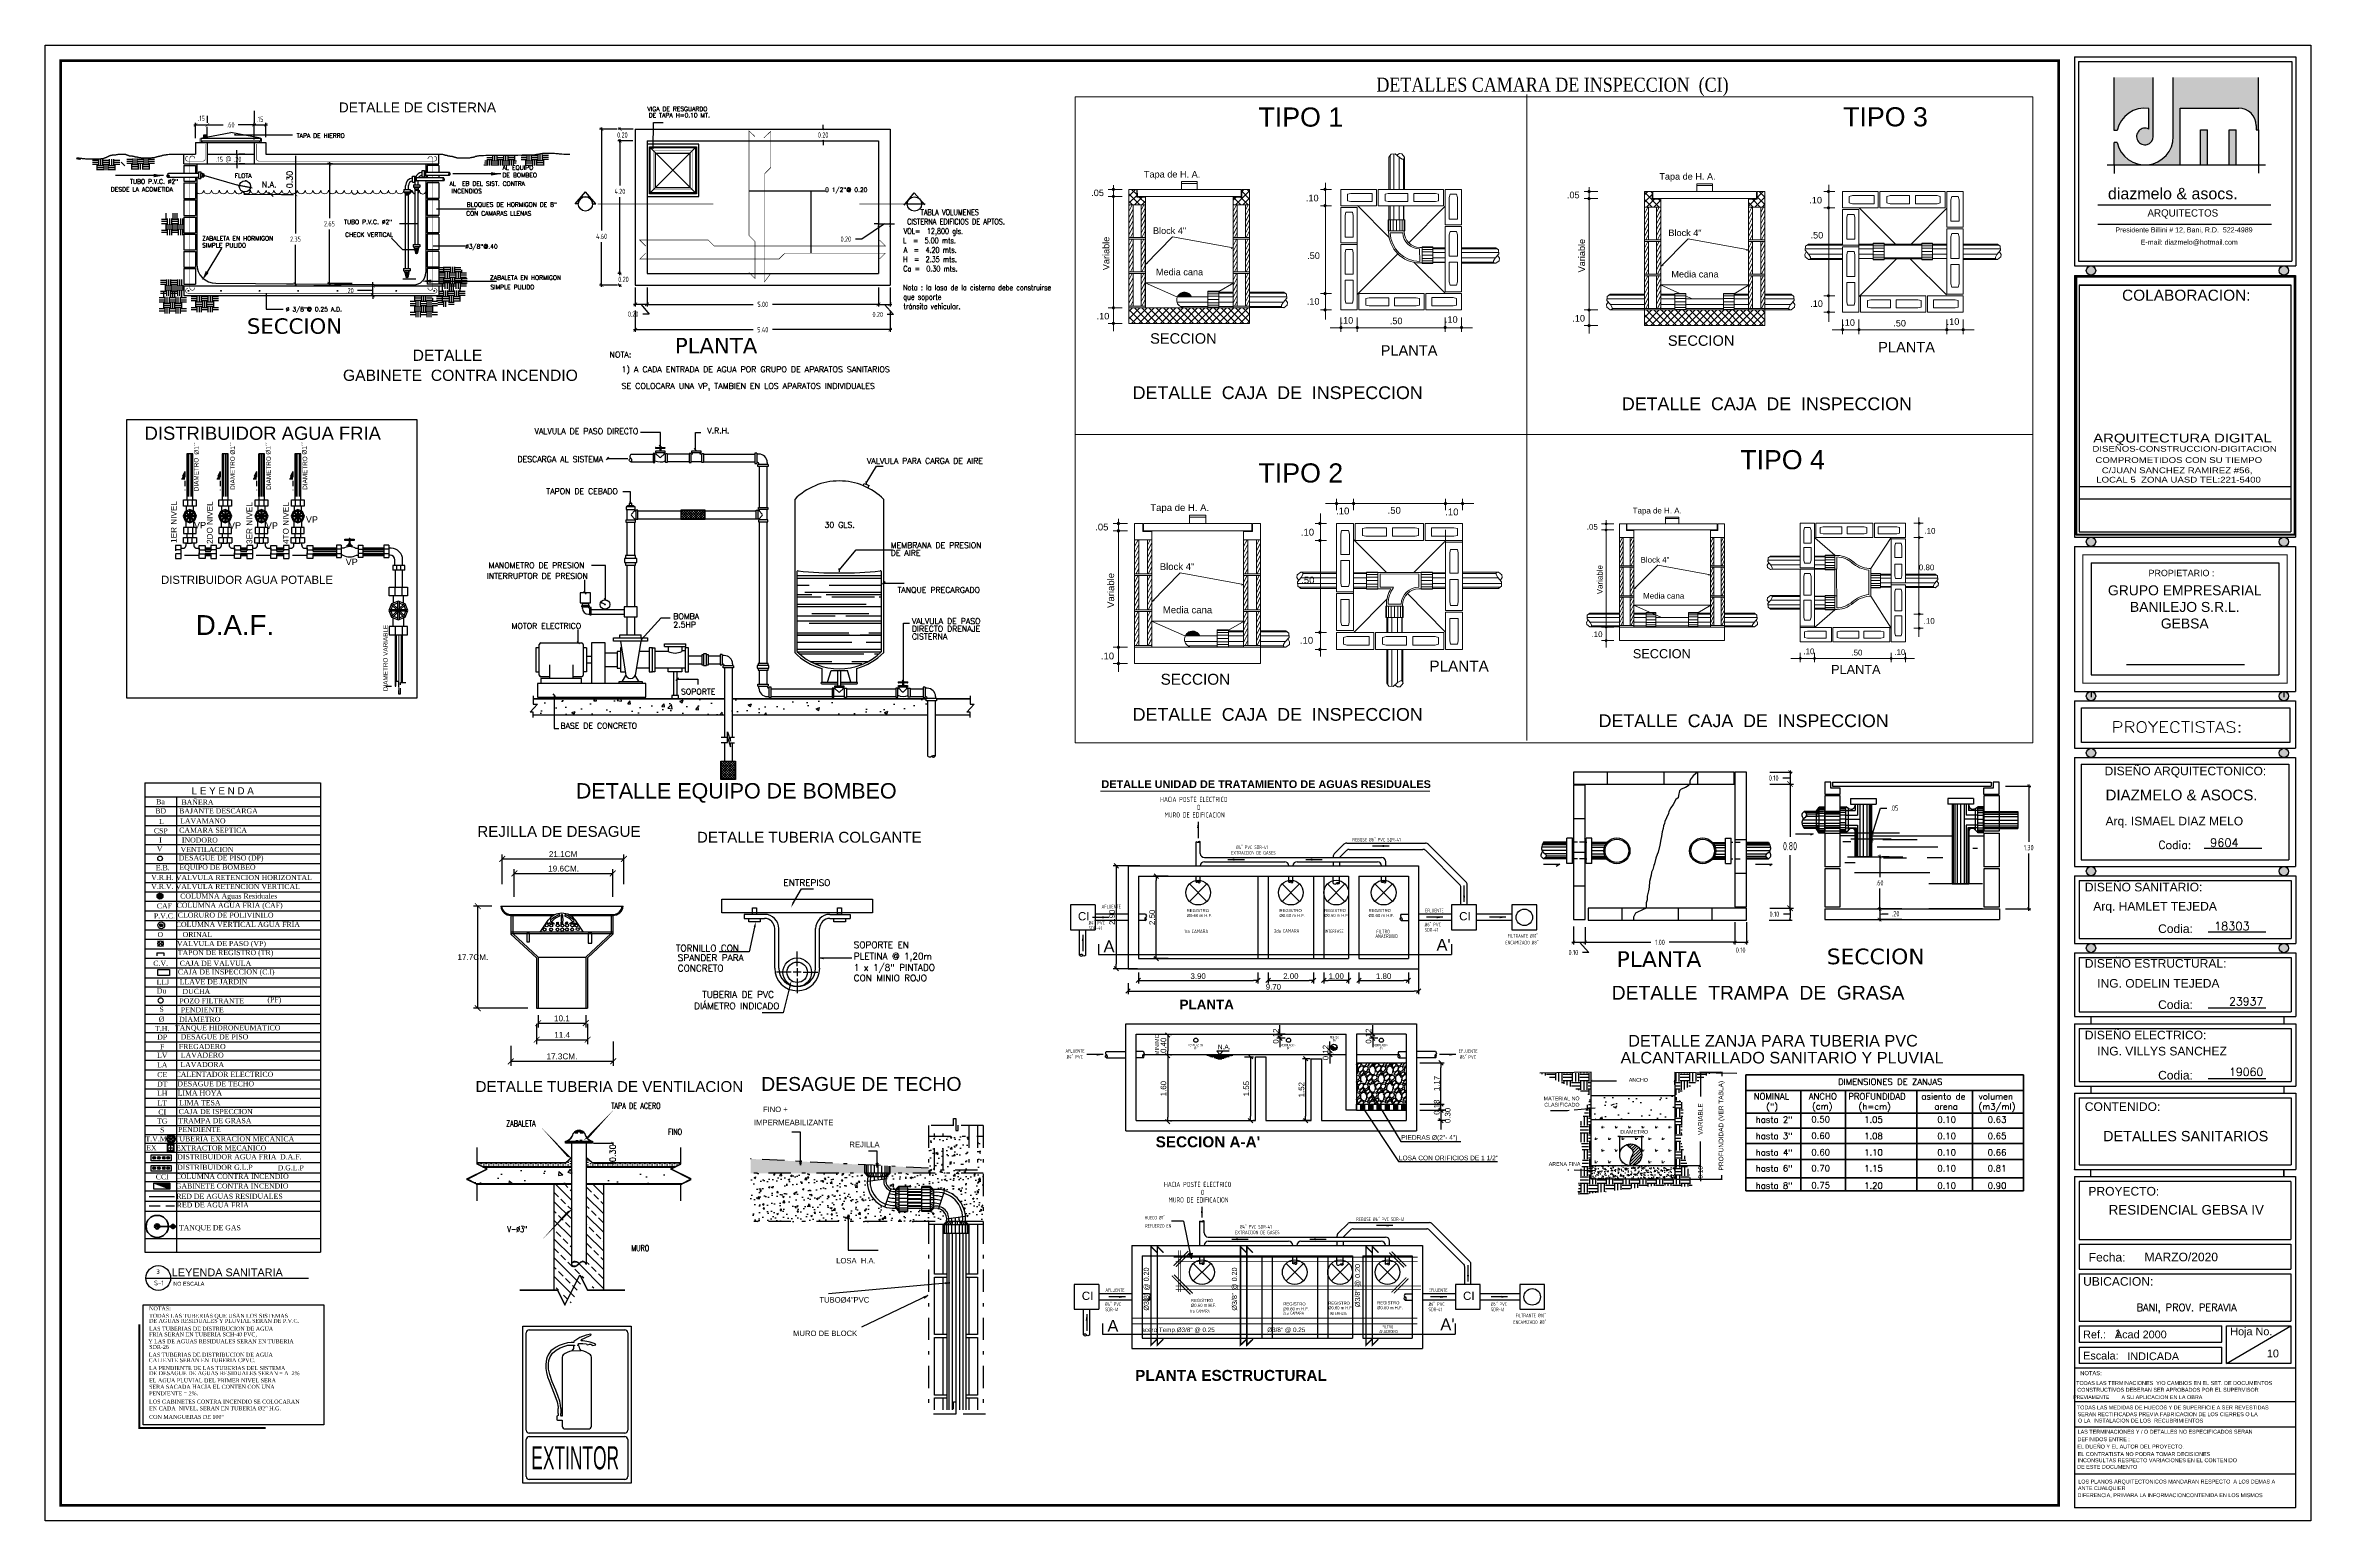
# Model space of a CAD drawing. Header units: feet. Extents: x 1019 to 2236, y -546 to 122.
# Drawn here: x 1054.3 to 1118.8, y -416.1 to -374.1 of the extents above; entities that cross this region are included whole.
import ezdxf
from ezdxf.enums import TextEntityAlignment as Align

# ---------------------------------------------------------------- set-up
doc = ezdxf.new("R2010")
doc.units = ezdxf.units.FT
doc.header["$LTSCALE"] = 0.05
doc.header["$MEASUREMENT"] = 0
for name, pattern in [('ACAD_ISO03W100', [30, 12, -18]), ('ACAD_ISO12W100', [22, 12, -3, 0.5, -3, 0.5, -3]), ('ACAD_ISO14W100', [25.5, 12, -3, 0.5, -3, 0.5, -3, 0.5, -3]), ('DASHDOT', [25.4, 12.7, -6.35, 0, -6.35]), ('DASHED4', [0.1875, 0.125, -0.0625]), ('HIDDEN', [9.525, 6.35, -3.175])]:
    doc.linetypes.add(name, pattern=pattern)
for name, color, linetype in [('1', 5, 'ACAD_ISO03W100'), ('2', 7, 'Continuous'), ('8', 7, 'Continuous'), ('AC', 1, 'Continuous'), ('ACERO', 5, 'Continuous'), ('AGUA-P', 7, 'DASHED4'), ('AGUAS-N', 4, 'Continuous'), ('ANNOBJ', 2, 'Continuous'), ('AREAS', 6, 'Continuous'), ('BORDE', 7, 'Continuous'), ('DAVID', 5, 'Continuous'), ('DIM', 10, 'Continuous'), ('DIN-SANT.', 7, 'Continuous'), ('ELEV-2PL', 31, 'Continuous'), ('hatch', 8, 'Continuous'), ('HOJA', 7, 'Continuous'), ('I-05-Contraincendios_Deteccion', 171, 'Continuous'), ('LINEA-L', 3, 'Continuous'), ('Lineas', 8, 'Continuous'), ('MARCO', 1, 'Continuous'), ('MURO', 7, 'Continuous'), ('MUROS', 7, 'Continuous'), ('OSCAR', 7, 'Continuous'), ('S-TEXTO', 3, 'Continuous'), ('SANITARIA', 7, 'Continuous'), ('SIMBOLOS', 2, 'Continuous'), ('SOLAR', 2, 'DASHDOT'), ('TARGETA', 7, 'Continuous'), ('TARJETA2', 1, 'Continuous'), ('techo2', 3, 'Continuous'), ('TEXTM', 2, 'Continuous'), ('TEXTO', 2, 'Continuous'), ('TEXTO-1', 2, 'Continuous'), ('TEXTO1', 4, 'Continuous'), ('TEXTO2', 2, 'Continuous'), ('textos', 7, 'Continuous'), ('TEXXT', 2, 'Continuous'), ('Titulo', 7, 'Continuous'), ('TUBOS', 1, 'Continuous'), ('VUELO', 8, 'HIDDEN')]:
    doc.layers.add(name, color=color, linetype=linetype)
for name, color, linetype, lineweight in [('AGUAFRIA', 5, 'HIDDEN', 30), ('CASCARON', 9, 'Continuous', 20), ('CE-Hormigón-Muros Contención', 250, 'Continuous', 0), ('CLOSETS', 7, 'Continuous', 20), ('FURN', 8, 'Continuous', 9), ('GAS', 6, 'ACAD_ISO14W100', 35), ('Interior - Furniture _Pen_No__81', 7, 'Continuous', 20), ('tarjeta', 7, 'Continuous', 20), ('textos notas', 144, 'Continuous', 25), ('TEXTSANI', 7, 'Continuous', 35)]:
    doc.layers.add(name, color=color, linetype=linetype, lineweight=lineweight)
doc.styles.add('ANNTEXT', font='romans.shx', dxfattribs={"bigfont": 'special'})
doc.styles.add('Arch-Dim', font='romans.shx', dxfattribs={"width": 0.75})
doc.styles.add('arial', font='arial.ttf', dxfattribs={"height": 0.16})
doc.styles.add('COMIN Simb Señalizacion', font='')
doc.styles.add('DAMIAN', font='arial.ttf', dxfattribs={"height": 0.12})
doc.styles.add('DIM', font='DIM.shx', dxfattribs={"width": 0.8, "height": 0.15})
doc.styles.add('DIMSITE', font='DIM.shx', dxfattribs={"width": 0.8, "height": 0.3})
doc.styles.add('DIMTEX', font='arial.ttf', dxfattribs={"height": 0.15})
doc.styles.add('DIMTEXT', font='arial.ttf')
doc.styles.add('GDG', font='times.ttf', dxfattribs={"height": 0.15})
doc.styles.add('R120', font='arial.ttf', dxfattribs={"height": 0.24})
doc.styles.add('RD100', font='ARCHITXT.SHX', dxfattribs={"width": 0.9, "height": 0.125})
doc.styles.add('RD290', font='verdana.ttf', dxfattribs={"height": 0.38})
doc.styles.add('RomanS', font='arial.ttf')
doc.styles.add('RS80', font='archquik.shx', dxfattribs={"height": 0.25})
doc.styles.get("Standard").update_dxf_attribs({"font": 'arial.ttf'})
doc.styles.add('STYLE1', font='cibt____.pfb', dxfattribs={"height": 0.1})
doc.styles.add('STYLE2', font='arial.ttf')
doc.styles.add('TEXTM', font='romans.shx', dxfattribs={"height": 0.1})
doc.styles.add('TITTEXTM', font='romanc.shx')
doc.styles.get('COMIN Simb Señalizacion').set_extended_font_data('Humanst521 BT')
doc.linetypes.add('GAS_LINE', pattern='A,12.7,-5.08,["GAS",Standard,S=2.54,R=0,X=-2.54,Y=-1.27],-6.35', length=24.13)
doc.dimstyles.new('Arch', dxfattribs={"dimtxt": 0.075762, "dimasz": 0.112241, "dimexe": 0.15875, "dimexo": 0.079375, "dimgap": 0.001587, "dimtad": 1, "dimzin": 3, "dimdsep": 46, "dimtxsty": 'arial', "dimblk": 'VW_SLASH', "dimcen": 0, "dimdle": 0.001587, "dimazin": 0, "dimtfac": 0.8, "dimtix": 1, "dimtmove": 0, "dimatfit": 0, "dimldrblk": 'VW_FILLEDARROW', "dimfxl": 1, "dimfrac": 2, "dimtolj": 1, "dimtzin": 3, "dimarcsym": 0})
doc.dimstyles.new('DIM', dxfattribs={"dimtxt": 0.15, "dimasz": 0.06, "dimexe": 0.06, "dimexo": 0.4, "dimgap": 0.09, "dimtad": 0, "dimtih": 1, "dimtoh": 1, "dimzin": 0, "dimdsep": 46, "dimtxsty": 'DIM', "dimblk": 'DOT', "dimcen": 0.06, "dimdle": 0.05, "dimclrd": 1, "dimclre": 1, "dimclrt": 7, "dimaunit": 1, "dimadec": 3, "dimazin": 0, "dimtfac": 1, "dimtofl": 0, "dimtmove": 1, "dimatfit": 1, "dimldrblk": 'CLOSEDBLANK', "dimfxl": 0.06, "dimtolj": 1, "dimtzin": 0, "dimarcsym": 0})
doc.dimstyles.new('DIM2', dxfattribs={"dimtxt": 0.1, "dimasz": 0.07, "dimexe": 0.1, "dimexo": 0.3, "dimgap": 0.1, "dimtad": 1, "dimzin": 4, "dimdsep": 46, "dimtxsty": 'STYLE1', "dimblk": 'OBLIQUE', "dimcen": 0.09, "dimdle": 0.003, "dimadec": 0, "dimazin": 0, "dimtfac": 1, "dimtix": 1, "dimtmove": 0, "dimatfit": 3, "dimldrblk": 'OBLIQUE', "dimfxl": 1, "dimtolj": 1, "dimtzin": 0, "dimarcsym": 0})
doc.dimstyles.new('DIMSITE', dxfattribs={"dimtxt": 0.4, "dimasz": 0.06, "dimexe": 0.06, "dimexo": 0.3, "dimgap": 0.09, "dimtad": 0, "dimtih": 1, "dimtoh": 1, "dimzin": 0, "dimdsep": 46, "dimtxsty": 'DIMSITE', "dimblk1": 'DOT', "dimblk2": 'DOT', "dimsah": 1, "dimcen": 0.06, "dimdle": 0.05, "dimclrd": 1, "dimclre": 1, "dimclrt": 256, "dimaunit": 1, "dimadec": 3, "dimazin": 0, "dimtfac": 1, "dimtix": 1, "dimtofl": 0, "dimtmove": 2, "dimatfit": 3, "dimldrblk": 'CLOSED', "dimfxl": 1, "dimtolj": 1, "dimtzin": 0, "dimarcsym": 0})
doc.dimstyles.get("Standard").update_dxf_attribs({"dimtxt": 0.18, "dimasz": 0.18, "dimexe": 0.18, "dimexo": 0.0625, "dimgap": 0.09, "dimtad": 0, "dimtih": 1, "dimtoh": 1, "dimdec": 4, "dimzin": 0, "dimdsep": 46, "dimtxsty": 'Standard', "dimcen": 0.09, "dimadec": 0, "dimazin": 0, "dimtfac": 1, "dimtdec": 4, "dimtofl": 0, "dimtmove": 0, "dimatfit": 3, "dimfxl": 1, "dimtolj": 1, "dimtzin": 0, "dimarcsym": 0})
pattern_1 = [(50, (597.4892, -416.4492), (0.9691629, -0.0847908), [0.10134, -1.114741]), (355, (597.4892, -416.4492), (-0.187481, 1.016363), [0.081072, -0.8917928]), (100.4514, (597.5699, -416.4563), (0.7816826, 0.9315716), [0.0861258, -0.9473841]), (46.1842, (597.4892, -416.179), (1.4420575, -0.2236495), [0.15201, -1.6721116]), (96.6356, (597.6093, -416.1976), (1.2629174, 1.3162293), [0.1291887, -1.421076]), (351.1842, (597.4892, -416.179), (1.2629164, 1.3162303), [0.121608, -1.3376893]), (21, (597.6243, -416.2465), (0.8065416, -0.5440192), [0.10134, -1.114741]), (326, (597.6243, -416.2465), (0.328768, 0.9798237), [0.081072, -0.8917928]), (71.4514, (597.6915, -416.2919), (1.1353099, 0.4358036), [0.0861258, -0.9473841]), (37.5, (597.48916, -416.4492), (0.0164304, 0.4498066), [0, -0.8809832, 0, -0.90530485, 0, -0.89517085]), (7.5, (597.48916, -416.4492), (0.3554599, 0.5329296), [0, -0.5161589, 0, -0.8607152, 0, -0.3411783]), (327.5, (597.18785, -416.4492), (0.72130156, -0.03047617), [0, -0.3378003, 0, -1.053937, 0, -1.3984933]), (317.5, (597.0527, -416.4492), (0.7880019, 0.135262), [0, -0.4391404, 0, -0.6999223, 0, -0.9931329])]
pattern_2 = [(50, (742.10334, -565.07467), (0.48311937, -0.04226747), [0.05051717, -0.55568884]), (355, (742.10334, -565.07467), (-0.09345766, 0.5066482), [0.04041373, -0.4445511]), (100.4514, (742.1436, -565.0782), (0.38966207, 0.46438043), [0.042933, -0.47226284]), (46.1842, (742.10334, -564.93995), (0.7188533, -0.1114874), [0.0757758, -0.8335333]), (96.6356, (742.16325, -564.94924), (0.6295535, 0.656129), [0.0643995, -0.7083941]), (351.1842, (742.10334, -564.93995), (0.629553, 0.6561295), [0.0606206, -0.6668266]), (21, (742.1707, -564.97363), (0.40205404, -0.27118888), [0.05051717, -0.55568884]), (326, (742.1707, -564.97363), (0.163888, 0.4884337), [0.04041373, -0.4445511]), (71.4514, (742.2042, -564.99623), (0.5659422, 0.21724436), [0.042933, -0.47226284]), (37.5, (742.10334, -565.07467), (0.00819042, 0.224224725), [0, -0.43916257, 0, -0.4512867, 0, -0.44623497]), (7.5, (742.10334, -565.07467), (0.1771937, 0.26566083), [0, -0.25730077, 0, -0.42905914, 0, -0.17007446]), (327.5, (741.95314, -565.07467), (0.35956263, -0.01519211), [0, -0.16839056, 0, -0.52537854, 0, -0.6971369]), (317.5, (741.88578, -565.07467), (0.39281217, 0.06742693), [0, -0.21890772, 0, -0.34890523, 0, -0.49506824])]

# ---------------------------------------------------------------- blocks, each defined once
blk = doc.blocks.new('A$C6FFE63EF')
at = {"layer": 'TEXTO', "ltscale": 0.05}
h = blk.add_hatch(color=256, dxfattribs=at)
h.paths.add_polyline_path([(1.319, 2.87), (1.319, 2.479, 3.622679), (1.401, 2.342), (1.401, 3.449), (0.672, 3.449), (0.672, 2.457), (0.725, 2.457, -0.391497)])
h.paths.add_polyline_path([(1.246, 1.809, -0.351969), (0.725, 2.227), (0.672, 2.227), (0.672, 1.809)])
h.paths.add_polyline_path([(1.91, 2.875), (3.008, 2.875, -0.414214), (3.336, 2.547), (3.336, 2.466), (3.377, 2.466), (3.377, 3.449), (1.779, 3.449), (1.779, 2.342, -0.414214), (1.246, 1.809), (1.91, 1.809)])
h.paths.add_polyline_path([(2.418, 2.465), (2.287, 2.465), (2.287, 1.809), (2.418, 1.809)], flags=17)
h.paths.add_polyline_path([(2.959, 2.465), (2.828, 2.465), (2.828, 1.809), (2.959, 1.809)], flags=17)
for p, q in [((0.671, 2.456), (0.671, 3.448)), ((1.401, 2.341), (1.401, 3.448)), ((1.778, 2.341), (1.778, 3.448)), ((3.377, 2.465), (3.377, 3.448)), ((1.319, 2.479), (1.319, 2.869)), ((1.909, 1.808), (1.909, 2.874)), ((1.909, 2.874), (3.008, 2.874)), ((0.725, 2.456), (0.671, 2.456)), ((0.671, 1.808), (0.671, 2.227)), ((0.725, 2.227), (0.671, 2.227)), ((2.287, 1.808), (2.287, 2.464)), ((2.287, 2.464), (2.418, 2.464)), ((2.418, 1.808), (2.418, 2.464)), ((2.828, 1.808), (2.828, 2.464)), ((2.828, 2.464), (2.959, 2.464)), ((2.959, 1.808), (2.959, 2.464)), ((3.336, 2.546), (3.336, 2.465)), ((3.336, 2.465), (3.377, 2.465)), ((3.377, 2.465), (3.377, 1.653)), ((0.534, 1.808), (3.512, 1.808)), ((0.671, 1.808), (0.671, 1.647)), ((0.362, 1.057), (3.61, 1.057)), ((0.362, 0.698), (3.622, 0.698))]:
    blk.add_line(p, q, dxfattribs=at)
for centre, radius, start, end in [((1.245, 2.341), 0.533, 82.0412, 167.5619), ((3.008, 2.546), 0.328, 0, 90), ((1.245, 2.341), 0.533, 192.4381, 0), ((1.245, 2.341), 0.156, 61.7263, 0)]:
    blk.add_arc(centre, radius, start, end, dxfattribs=at)
at = {"layer": 'TEXTO', "ltscale": 0.3, "width": 13.01141, "attachment_point": 1}
for s, insert, char_height in [('{\\fSwis721 Blk BT|b0|i0|c0|p34;diazmelo & asocs.}', (0.552, 1.378), 0.21489), ('{\\fComic Sans MS|b0|i0|c0|p66;ARQUITECTOS}', (1.293, 0.975), 0.13753), ('{\\fArial|b0|i0|c0|p34;Presidente Billini # 12, Bani, R.D.  522-4989}', (0.69, 0.636), 0.09455), ('{\\fArial|b0|i0|c0|p34;E-mail: diazmelo@hotmail.com}', (1.167, 0.405), 0.09455)]:
    blk.add_mtext(s, dxfattribs=dict(at, insert=insert, char_height=char_height))
blk = doc.blocks.new('_OBLIQUE')
at = {"color": 0, "linetype": 'ByBlock'}
blk.add_line((-0.5, -0.5), (0.5, 0.5), dxfattribs=at)
blk = doc.blocks.new('CODO')
at = {"layer": 'TUBOS'}
for p, q in [((-0.04, 0.224), (-0.04, 0.02)), ((0, 0.224), (-0.04, 0.224)), ((-0.04, 0.02), (0, 0.02)), ((0, 0.224), (0, 0.02)), ((0.04, 0.204), (0, 0.204)), ((0.204, 0.04), (0.204, 0)), ((0.02, -0.04), (0.02, 0)), ((0.224, 0), (0.02, 0)), ((0.224, -0.04), (0.02, -0.04)), ((0.224, 0), (0.224, -0.04))]:
    blk.add_line(p, q, dxfattribs=at)
for centre, radius, start in [((0, 0), 0.04, 360), ((0.04, 0.04), 0.164, 0)]:
    blk.add_arc(centre, radius, start, 90, dxfattribs=at)
blk = doc.blocks.new('_ArchTick')
at = {"color": 0, "linetype": 'ByBlock', "const_width": 0.15}
blk.add_lwpolyline([(-0.5, -0.5), (0.5, 0.5)], dxfattribs=at)
blk = doc.blocks.new('*D77')
at = {"layer": 'Defpoints', "color": 0, "transparency": 16777216}
for p in [(1062.846, -377.502), (1062.362, -380.908), (1063.408, -380.908)]:
    blk.add_point(p, dxfattribs=at)
at = {"layer": 'DIN-SANT.', "color": 1, "lineweight": -2, "transparency": 16777216}
for p, q in [((1062.446, -377.502), (1062.302, -377.502)), ((1062.362, -377.452), (1062.362, -379.04)), ((1062.362, -380.958), (1062.362, -379.37)), ((1063.008, -380.908), (1062.302, -380.908))]:
    blk.add_line(p, q, dxfattribs=at)
at = {"layer": 'DIN-SANT.', "color": 1, "lineweight": -2, "transparency": 16777216, "xscale": 0.1, "yscale": 0.1, "zscale": 0.1}
for p, rotation in [((1062.362, -377.502), 90), ((1062.362, -380.908), 270)]:
    blk.add_blockref('_ArchTick', p, dxfattribs=dict(at, rotation=rotation))
at = {"layer": 'DIN-SANT.', "color": 7, "transparency": 16777216, "insert": (1062.362, -379.205), "char_height": 0.15, "attachment_point": 5, "style": 'DIM'}
blk.add_mtext('\\A1;2.65', dxfattribs=at)
blk = doc.blocks.new('_ClosedBlank')
at = {"layer": 'DIM', "color": 0, "lineweight": -2}
for p, q in [((-1, 0.17), (0, 0)), ((-1, 0.17), (-1, -0.17)), ((0, 0), (-1, -0.17))]:
    blk.add_line(p, q, dxfattribs=at)
blk = doc.blocks.new('*D78')
at = {"layer": 'Defpoints', "color": 0, "transparency": 16777216}
for p in [(1071.071, -381.268, -0.095), (1078.328, -381.268, -0.095), (1078.328, -382.218)]:
    blk.add_point(p, dxfattribs=at)
at = {"layer": 'DIN-SANT.', "color": 1, "lineweight": -2, "transparency": 16777216}
for p, q in [((1071.071, -381.668), (1071.071, -382.278)), ((1078.328, -381.668), (1078.328, -382.278)), ((1071.021, -382.218), (1074.427, -382.218)), ((1078.378, -382.218), (1074.973, -382.218))]:
    blk.add_line(p, q, dxfattribs=at)
at = {"layer": 'DIN-SANT.', "color": 1, "lineweight": -2, "transparency": 16777216, "xscale": 0.1, "yscale": 0.1, "zscale": 0.1, "rotation": 180}
blk.add_blockref('_ArchTick', (1071.071, -382.218), dxfattribs=at)
at = {"layer": 'DIN-SANT.', "color": 1, "lineweight": -2, "transparency": 16777216, "xscale": 0.1, "yscale": 0.1, "zscale": 0.1}
blk.add_blockref('_ArchTick', (1078.328, -382.218), dxfattribs=at)
at = {"layer": 'DIN-SANT.', "color": 7, "transparency": 16777216, "insert": (1074.7, -382.218), "char_height": 0.15, "attachment_point": 5, "style": 'DIM'}
blk.add_mtext('\\A1;5.40', dxfattribs=at)
blk = doc.blocks.new('DOT')
at = {"color": 0, "linetype": 'ByBlock'}
blk.add_line((-0.5, 0), (-1, 0), dxfattribs=at)
at = {"color": 0, "linetype": 'ByBlock', "const_width": 0.5}
blk.add_lwpolyline([(-0.25, 0, 1), (0.25, 0, 1)], format="xyb", close=True, dxfattribs=at)
blk = doc.blocks.new('*D79')
at = {"layer": 'Defpoints', "color": 0, "transparency": 16777216}
for p in [(1077.995, -378.893), (1078.328, -378.893), (1078.328, -379.205)]:
    blk.add_point(p, dxfattribs=at)
at = {"layer": 'DIN-SANT.', "color": 1, "lineweight": -2, "transparency": 16777216}
for p, q in [((1078.162, -379.205), (1077.518, -379.64)), ((1077.935, -379.205), (1077.875, -379.205)), ((1077.995, -379.205), (1078.328, -379.205)), ((1078.388, -379.205), (1078.448, -379.205)), ((1077.518, -379.64), (1077.338, -379.64)), ((1077.995, -379.293), (1077.995, -379.265)), ((1078.328, -379.293), (1078.328, -379.265))]:
    blk.add_line(p, q, dxfattribs=at)
at = {"layer": 'DIN-SANT.', "color": 1, "lineweight": -2, "transparency": 16777216, "xscale": 0.06, "yscale": 0.06, "zscale": 0.06}
blk.add_blockref('DOT', (1077.995, -379.205), dxfattribs=at)
at = {"layer": 'DIN-SANT.', "color": 1, "lineweight": -2, "transparency": 16777216, "xscale": 0.06, "yscale": 0.06, "zscale": 0.06, "rotation": 180}
blk.add_blockref('DOT', (1078.328, -379.205), dxfattribs=at)
at = {"layer": 'DIN-SANT.', "color": 7, "transparency": 16777216, "insert": (1077.065, -379.64), "char_height": 0.15, "attachment_point": 5, "style": 'DIM'}
blk.add_mtext('\\A1;0.20', dxfattribs=at)
blk = doc.blocks.new('_DOT')
at = {"color": 0, "linetype": 'ByBlock'}
blk.add_line((-0.5, 0), (-1, 0), dxfattribs=at)
at = {"color": 0, "linetype": 'ByBlock', "const_width": 0.5}
blk.add_lwpolyline([(-0.25, 0, 1), (0.25, 0, 1)], format="xyb", close=True, dxfattribs=at)
blk = doc.blocks.new('*D80')
at = {"layer": 'Defpoints', "color": 0, "transparency": 16777216}
for p in [(1063.597, -380.968), (1063.769, -380.968), (1063.769, -381.245)]:
    blk.add_point(p, dxfattribs=at)
at = {"layer": 'DIN-SANT.', "color": 1, "lineweight": -2, "transparency": 16777216}
for p, q in [((1063.342, -381.107), (1063.162, -381.107)), ((1063.597, -381.107), (1063.342, -381.107)), ((1063.369, -380.968), (1063.537, -380.968)), ((1063.597, -380.968), (1063.597, -380.868)), ((1063.597, -381.245), (1063.597, -380.968)), ((1063.369, -381.245), (1063.537, -381.245)), ((1063.597, -381.245), (1063.597, -381.345))]:
    blk.add_line(p, q, dxfattribs=at)
at = {"layer": 'DIN-SANT.', "color": 1, "lineweight": -2, "transparency": 16777216, "xscale": 0.1, "yscale": 0.1, "zscale": 0.1}
for p, rotation in [((1063.597, -380.968), 270), ((1063.597, -381.245), 90)]:
    blk.add_blockref('_ArchTick', p, dxfattribs=dict(at, rotation=rotation))
at = {"layer": 'DIN-SANT.', "color": 7, "transparency": 16777216, "insert": (1062.947, -381.107), "char_height": 0.15, "attachment_point": 5, "style": 'DIM'}
blk.add_mtext('\\A1;.20', dxfattribs=at)
blk = doc.blocks.new('*D81')
at = {"layer": 'Defpoints', "color": 0, "transparency": 16777216}
for p in [(1076.418, -376.51), (1076.7, -376.51), (1076.7, -376.843)]:
    blk.add_point(p, dxfattribs=at)
at = {"layer": 'DIN-SANT.', "color": 1, "lineweight": -2, "transparency": 16777216}
for p, q in [((1076.3, -376.51), (1076.358, -376.51)), ((1076.418, -376.45), (1076.418, -376.39)), ((1076.3, -376.843), (1076.358, -376.843)), ((1076.418, -376.903), (1076.418, -376.963))]:
    blk.add_line(p, q, dxfattribs=at)
at = {"layer": 'DIN-SANT.', "color": 1, "lineweight": -2, "transparency": 16777216, "xscale": 0.06, "yscale": 0.06, "zscale": 0.06}
for p, rotation in [((1076.418, -376.51), 270), ((1076.418, -376.843), 90)]:
    blk.add_blockref('DOT', p, dxfattribs=dict(at, rotation=rotation))
at = {"layer": 'DIN-SANT.', "color": 7, "transparency": 16777216, "insert": (1076.418, -376.676), "char_height": 0.15, "attachment_point": 5, "style": 'DIM'}
blk.add_mtext('\\A1;0.20', dxfattribs=at)
blk = doc.blocks.new('*X21')
at = {"color": 0}
for p, q in [((7.546, 8.748), (7.55, 8.752)), ((7.602, 8.697), (7.546, 8.752)), ((7.548, 8.741), (7.559, 8.752)), ((7.6, 8.69), (7.548, 8.742)), ((7.55, 8.734), (7.568, 8.752)), ((7.598, 8.683), (7.551, 8.73)), ((7.552, 8.727), (7.577, 8.752)), ((7.553, 8.72), (7.586, 8.752)), ((7.596, 8.676), (7.554, 8.719)), ((7.555, 8.713), (7.595, 8.752)), ((7.603, 8.704), (7.555, 8.752)), ((7.595, 8.669), (7.556, 8.707)), ((7.557, 8.706), (7.603, 8.752)), ((7.558, 8.699), (7.612, 8.752)), ((7.589, 8.666), (7.559, 8.695)), ((7.56, 8.692), (7.613, 8.745)), ((7.562, 8.684), (7.61, 8.733)), ((7.58, 8.666), (7.562, 8.684)), ((7.605, 8.711), (7.564, 8.752)), ((7.564, 8.677), (7.608, 8.721)), ((7.565, 8.67), (7.605, 8.71)), ((7.571, 8.666), (7.565, 8.672)), ((7.57, 8.666), (7.602, 8.698)), ((7.607, 8.718), (7.573, 8.752)), ((7.579, 8.666), (7.599, 8.686)), ((7.609, 8.726), (7.582, 8.752)), ((7.588, 8.666), (7.596, 8.674)), ((7.61, 8.733), (7.591, 8.752)), ((7.612, 8.74), (7.599, 8.752)), ((7.614, 8.747), (7.608, 8.752))]:
    blk.add_line(p, q, dxfattribs=at)
blk = doc.blocks.new('*D75')
at = {"layer": 'Defpoints', "color": 0, "transparency": 16777216}
for p in [(1058.884, -376.315), (1060.217, -376.386), (1060.217, -376.386)]:
    blk.add_point(p, dxfattribs=at)
at = {"layer": 'DIN-SANT.', "color": 1, "lineweight": -2, "transparency": 16777216}
for p, q in [((1060.217, -375.986), (1060.217, -376.326)), ((1058.834, -376.386), (1059.335, -376.386)), ((1058.884, -376.715), (1058.884, -376.446)), ((1060.267, -376.386), (1059.766, -376.386))]:
    blk.add_line(p, q, dxfattribs=at)
at = {"layer": 'DIN-SANT.', "color": 1, "lineweight": -2, "transparency": 16777216, "xscale": 0.1, "yscale": 0.1, "zscale": 0.1, "rotation": 180}
blk.add_blockref('_ArchTick', (1058.884, -376.386), dxfattribs=at)
at = {"layer": 'DIN-SANT.', "color": 1, "lineweight": -2, "transparency": 16777216, "xscale": 0.1, "yscale": 0.1, "zscale": 0.1}
blk.add_blockref('_ArchTick', (1060.217, -376.386), dxfattribs=at)
at = {"layer": 'DIN-SANT.', "color": 7, "transparency": 16777216, "insert": (1059.551, -376.386), "char_height": 0.15, "attachment_point": 5, "style": 'DIM'}
blk.add_mtext('\\A1;.60', dxfattribs=at)
blk = doc.blocks.new('*D76')
at = {"layer": 'Defpoints', "color": 0, "transparency": 16777216}
for p in [(1058.884, -376.386), (1058.884, -376.53), (1058.551, -377.164)]:
    blk.add_point(p, dxfattribs=at)
at = {"layer": 'DIN-SANT.', "color": 1, "lineweight": -2, "transparency": 16777216}
for p, q in [((1058.501, -376.386), (1058.934, -376.386)), ((1058.551, -376.764), (1058.551, -376.326)), ((1058.884, -376.13), (1058.884, -376.326))]:
    blk.add_line(p, q, dxfattribs=at)
at = {"layer": 'DIN-SANT.', "color": 1, "lineweight": -2, "transparency": 16777216, "xscale": 0.1, "yscale": 0.1, "zscale": 0.1, "rotation": 180}
blk.add_blockref('_ArchTick', (1058.551, -376.386), dxfattribs=at)
at = {"layer": 'DIN-SANT.', "color": 1, "lineweight": -2, "transparency": 16777216, "xscale": 0.1, "yscale": 0.1, "zscale": 0.1}
blk.add_blockref('_ArchTick', (1058.884, -376.386), dxfattribs=at)
at = {"layer": 'DIN-SANT.', "color": 7, "transparency": 16777216, "insert": (1058.717, -376.203), "char_height": 0.15, "attachment_point": 5, "style": 'DIM'}
blk.add_mtext('\\A1;.15', dxfattribs=at)
blk = doc.blocks.new('*X20')
at = {"color": 0}
for p, q in [((5.566, 9.158), (5.579, 9.171)), ((5.566, 9.157), (5.58, 9.17)), ((5.567, 9.163), (5.577, 9.173)), ((5.567, 9.16), (5.578, 9.172)), ((5.567, 9.154), (5.582, 9.169)), ((5.567, 9.155), (5.581, 9.169)), ((5.567, 9.152), (5.583, 9.168)), ((5.568, 9.151), (5.584, 9.168)), ((5.568, 9.15), (5.586, 9.167)), ((5.569, 9.166), (5.575, 9.173)), ((5.569, 9.147), (5.589, 9.167)), ((5.569, 9.149), (5.587, 9.167)), ((5.57, 9.146), (5.59, 9.166)), ((5.571, 9.145), (5.591, 9.166)), ((5.572, 9.145), (5.592, 9.165)), ((5.573, 9.144), (5.593, 9.164)), ((5.574, 9.143), (5.594, 9.163)), ((5.575, 9.142), (5.595, 9.162)), ((5.576, 9.142), (5.596, 9.161)), ((5.577, 9.141), (5.596, 9.16)), ((5.579, 9.141), (5.597, 9.159)), ((5.58, 9.14), (5.597, 9.158)), ((5.582, 9.14), (5.598, 9.156)), ((5.583, 9.14), (5.598, 9.155)), ((5.585, 9.14), (5.598, 9.153)), ((5.587, 9.14), (5.598, 9.151)), ((5.59, 9.141), (5.597, 9.148))]:
    blk.add_line(p, q, dxfattribs=at)
blk = doc.blocks.new('*D82')
at = {"layer": 'Defpoints', "color": 0, "transparency": 16777216}
for p in [(1060.55, -376.386), (1060.217, -377.202), (1060.55, -377.136)]:
    blk.add_point(p, dxfattribs=at)
at = {"layer": 'DIN-SANT.', "color": 1, "lineweight": -2, "transparency": 16777216}
for p, q in [((1060.167, -376.386), (1060.6, -376.386)), ((1060.217, -376.802), (1060.217, -376.326)), ((1060.55, -376.736), (1060.55, -376.326))]:
    blk.add_line(p, q, dxfattribs=at)
at = {"layer": 'DIN-SANT.', "color": 1, "lineweight": -2, "transparency": 16777216, "xscale": 0.1, "yscale": 0.1, "zscale": 0.1, "rotation": 180}
blk.add_blockref('_ArchTick', (1060.217, -376.386), dxfattribs=at)
at = {"layer": 'DIN-SANT.', "color": 1, "lineweight": -2, "transparency": 16777216, "xscale": 0.1, "yscale": 0.1, "zscale": 0.1}
blk.add_blockref('_ArchTick', (1060.55, -376.386), dxfattribs=at)
at = {"layer": 'DIN-SANT.', "color": 7, "transparency": 16777216, "insert": (1060.384, -376.229), "char_height": 0.15, "attachment_point": 5, "style": 'DIM'}
blk.add_mtext('\\A1;.15', dxfattribs=at)
blk = doc.blocks.new('*D114')
at = {"layer": 'Defpoints', "color": 0, "transparency": 16777216}
for p in [(1059.551, -377.225), (1059.551, -377.502), (1059.722, -377.502)]:
    blk.add_point(p, dxfattribs=at)
at = {"layer": 'DIN-SANT.', "color": 1, "lineweight": -2, "transparency": 16777216}
for p, q in [((1059.722, -377.165), (1059.722, -377.105)), ((1059.722, -377.225), (1059.722, -377.502)), ((1059.951, -377.225), (1059.782, -377.225)), ((1059.722, -377.562), (1059.722, -377.622)), ((1059.951, -377.502), (1059.782, -377.502))]:
    blk.add_line(p, q, dxfattribs=at)
at = {"layer": 'DIN-SANT.', "color": 1, "lineweight": -2, "transparency": 16777216, "xscale": 0.06, "yscale": 0.06, "zscale": 0.06}
for p, rotation in [((1059.722, -377.225), 270), ((1059.722, -377.502), 90)]:
    blk.add_blockref('DOT', p, dxfattribs=dict(at, rotation=rotation))
at = {"layer": 'DIN-SANT.', "color": 7, "transparency": 16777216, "insert": (1059.496, -377.382), "char_height": 0.15, "attachment_point": 5, "style": 'DIM'}
blk.add_mtext('\\A1;.15 @ .20', dxfattribs=at)
blk = doc.blocks.new('*D94')
at = {"layer": 'Defpoints', "color": 0, "transparency": 16777216}
for p in [(1061.395, -378.367), (1061.395, -380.916), (1061.535, -380.916)]:
    blk.add_point(p, dxfattribs=at)
at = {"layer": 'DIN-SANT.', "color": 1, "lineweight": -2, "transparency": 16777216}
for p, q in [((1060.995, -378.367), (1061.335, -378.367)), ((1061.395, -378.317), (1061.395, -379.477)), ((1061.395, -380.966), (1061.395, -379.807)), ((1061.135, -380.916), (1061.335, -380.916))]:
    blk.add_line(p, q, dxfattribs=at)
at = {"layer": 'DIN-SANT.', "color": 1, "lineweight": -2, "transparency": 16777216, "xscale": 0.1, "yscale": 0.1, "zscale": 0.1}
for p, rotation in [((1061.395, -378.367), 90), ((1061.395, -380.916), 270)]:
    blk.add_blockref('_ArchTick', p, dxfattribs=dict(at, rotation=rotation))
at = {"layer": 'DIN-SANT.', "color": 7, "transparency": 16777216, "insert": (1061.395, -379.642), "char_height": 0.15, "attachment_point": 5, "style": 'DIM'}
blk.add_mtext('\\A1;2.35', dxfattribs=at)
blk = doc.blocks.new('*D95')
at = {"layer": 'Defpoints', "color": 0, "transparency": 16777216}
for p in [(1071.404, -380.842, 0.095), (1077.995, -380.619, 0.095), (1077.995, -381.497)]:
    blk.add_point(p, dxfattribs=at)
at = {"layer": 'DIN-SANT.', "color": 1, "lineweight": -2, "transparency": 16777216}
for p, q in [((1077.995, -381.019), (1077.995, -381.557)), ((1071.354, -381.497), (1074.427, -381.497)), ((1071.404, -381.242), (1071.404, -381.557)), ((1078.045, -381.497), (1074.973, -381.497))]:
    blk.add_line(p, q, dxfattribs=at)
at = {"layer": 'DIN-SANT.', "color": 1, "lineweight": -2, "transparency": 16777216, "xscale": 0.1, "yscale": 0.1, "zscale": 0.1, "rotation": 180}
blk.add_blockref('_ArchTick', (1071.404, -381.497), dxfattribs=at)
at = {"layer": 'DIN-SANT.', "color": 1, "lineweight": -2, "transparency": 16777216, "xscale": 0.1, "yscale": 0.1, "zscale": 0.1}
blk.add_blockref('_ArchTick', (1077.995, -381.497), dxfattribs=at)
at = {"layer": 'DIN-SANT.', "color": 7, "transparency": 16777216, "insert": (1074.7, -381.497), "char_height": 0.15, "attachment_point": 5, "style": 'DIM'}
blk.add_mtext('\\A1;5.00', dxfattribs=at)
blk = doc.blocks.new('*D96')
at = {"layer": 'Defpoints', "color": 0, "transparency": 16777216}
for p in [(1077.995, -380.619, 0.095), (1078.328, -380.619, 0.095), (1078.328, -381.497)]:
    blk.add_point(p, dxfattribs=at)
at = {"layer": 'DIN-SANT.', "color": 1, "lineweight": -2, "transparency": 16777216}
for p, q in [((1077.995, -381.019), (1077.995, -381.557)), ((1078.328, -381.019), (1078.328, -381.557)), ((1077.945, -381.497), (1078.378, -381.497)), ((1078.162, -381.497), (1078.426, -381.786)), ((1078.426, -381.786), (1078.246, -381.786))]:
    blk.add_line(p, q, dxfattribs=at)
at = {"layer": 'DIN-SANT.', "color": 1, "lineweight": -2, "transparency": 16777216, "xscale": 0.1, "yscale": 0.1, "zscale": 0.1, "rotation": 180}
blk.add_blockref('_ArchTick', (1077.995, -381.497), dxfattribs=at)
at = {"layer": 'DIN-SANT.', "color": 1, "lineweight": -2, "transparency": 16777216, "xscale": 0.1, "yscale": 0.1, "zscale": 0.1}
blk.add_blockref('_ArchTick', (1078.328, -381.497), dxfattribs=at)
at = {"layer": 'DIN-SANT.', "color": 7, "transparency": 16777216, "insert": (1077.973, -381.786), "char_height": 0.15, "attachment_point": 5, "style": 'DIM'}
blk.add_mtext('\\A1;0.20', dxfattribs=at)
blk = doc.blocks.new('*D97')
at = {"layer": 'Defpoints', "color": 0, "transparency": 16777216}
for p in [(1071.071, -380.619, 0.095), (1071.404, -380.619, 0.095), (1071.071, -381.497)]:
    blk.add_point(p, dxfattribs=at)
at = {"layer": 'DIN-SANT.', "color": 1, "lineweight": -2, "transparency": 16777216}
for p, q in [((1071.071, -381.019), (1071.071, -381.557)), ((1071.404, -381.019), (1071.404, -381.557)), ((1071.454, -381.497), (1071.021, -381.497)), ((1071.238, -381.497), (1071.463, -381.775)), ((1071.463, -381.775), (1071.283, -381.775))]:
    blk.add_line(p, q, dxfattribs=at)
at = {"layer": 'DIN-SANT.', "color": 1, "lineweight": -2, "transparency": 16777216, "xscale": 0.1, "yscale": 0.1, "zscale": 0.1, "rotation": 180}
blk.add_blockref('_ArchTick', (1071.071, -381.497), dxfattribs=at)
at = {"layer": 'DIN-SANT.', "color": 1, "lineweight": -2, "transparency": 16777216, "xscale": 0.1, "yscale": 0.1, "zscale": 0.1}
blk.add_blockref('_ArchTick', (1071.404, -381.497), dxfattribs=at)
at = {"layer": 'DIN-SANT.', "color": 7, "transparency": 16777216, "insert": (1071.01, -381.775), "char_height": 0.15, "attachment_point": 5, "style": 'DIM'}
blk.add_mtext('\\A1;0.20', dxfattribs=at)
blk = doc.blocks.new('*D98')
at = {"layer": 'Defpoints', "color": 0, "transparency": 16777216}
for p in [(1071.414, -376.51, 0.095), (1070.632, -376.843), (1071.404, -376.843, 0.095)]:
    blk.add_point(p, dxfattribs=at)
at = {"layer": 'DIN-SANT.', "color": 1, "lineweight": -2, "transparency": 16777216}
for p, q in [((1071.014, -376.51), (1070.572, -376.51)), ((1070.632, -376.46), (1070.632, -376.511)), ((1071.004, -376.843), (1070.572, -376.843)), ((1070.632, -376.893), (1070.632, -376.841))]:
    blk.add_line(p, q, dxfattribs=at)
at = {"layer": 'DIN-SANT.', "color": 1, "lineweight": -2, "transparency": 16777216, "xscale": 0.1, "yscale": 0.1, "zscale": 0.1}
for p, rotation in [((1070.632, -376.51), 90), ((1070.632, -376.843), 270)]:
    blk.add_blockref('_ArchTick', p, dxfattribs=dict(at, rotation=rotation))
at = {"layer": 'DIN-SANT.', "color": 7, "transparency": 16777216, "insert": (1070.703, -376.676), "char_height": 0.15, "attachment_point": 5, "style": 'DIM'}
blk.add_mtext('\\A1;0.20', dxfattribs=at)
blk = doc.blocks.new('*D99')
at = {"layer": 'Defpoints', "color": 0, "transparency": 16777216}
for p in [(1071.071, -376.843, 0.095), (1070.632, -380.619), (1071.071, -380.619, 0.095)]:
    blk.add_point(p, dxfattribs=at)
at = {"layer": 'DIN-SANT.', "color": 1, "lineweight": -2, "transparency": 16777216}
for p, q in [((1070.671, -376.843), (1070.572, -376.843)), ((1070.632, -376.793), (1070.632, -378.117)), ((1070.632, -380.669), (1070.632, -378.447)), ((1070.671, -380.619), (1070.572, -380.619))]:
    blk.add_line(p, q, dxfattribs=at)
at = {"layer": 'DIN-SANT.', "color": 1, "lineweight": -2, "transparency": 16777216, "xscale": 0.1, "yscale": 0.1, "zscale": 0.1}
for p, rotation in [((1070.632, -376.843), 90), ((1070.632, -380.619), 270)]:
    blk.add_blockref('_ArchTick', p, dxfattribs=dict(at, rotation=rotation))
at = {"layer": 'DIN-SANT.', "color": 7, "transparency": 16777216, "insert": (1070.632, -378.282), "char_height": 0.15, "attachment_point": 5, "style": 'DIM'}
blk.add_mtext('\\A1;4.20', dxfattribs=at)
blk = doc.blocks.new('*D100')
at = {"layer": 'Defpoints', "color": 0, "transparency": 16777216}
for p in [(1070.632, -380.953), (1071.071, -380.619, 0.095), (1071.071, -380.953, 0.095)]:
    blk.add_point(p, dxfattribs=at)
at = {"layer": 'DIN-SANT.', "color": 1, "lineweight": -2, "transparency": 16777216}
for p, q in [((1070.671, -380.619), (1070.572, -380.619)), ((1070.671, -380.953), (1070.572, -380.953)), ((1070.632, -380.569), (1070.632, -380.621)), ((1070.632, -381.003), (1070.632, -380.951))]:
    blk.add_line(p, q, dxfattribs=at)
at = {"layer": 'DIN-SANT.', "color": 1, "lineweight": -2, "transparency": 16777216, "xscale": 0.1, "yscale": 0.1, "zscale": 0.1}
for p, rotation in [((1070.632, -380.619), 90), ((1070.632, -380.953), 270)]:
    blk.add_blockref('_ArchTick', p, dxfattribs=dict(at, rotation=rotation))
at = {"layer": 'DIN-SANT.', "color": 7, "transparency": 16777216, "insert": (1070.734, -380.786), "char_height": 0.15, "attachment_point": 5, "style": 'DIM'}
blk.add_mtext('\\A1;0.20', dxfattribs=at)
blk = doc.blocks.new('*D101')
at = {"layer": 'Defpoints', "color": 0, "transparency": 16777216}
for p in [(1070.94, -376.51, 0.095), (1070.111, -380.953), (1070.957, -380.953)]:
    blk.add_point(p, dxfattribs=at)
at = {"layer": 'DIN-SANT.', "color": 1, "lineweight": -2, "transparency": 16777216}
for p, q in [((1070.54, -376.51), (1070.051, -376.51)), ((1070.111, -376.46), (1070.111, -379.398)), ((1070.111, -381.003), (1070.111, -379.728)), ((1070.557, -380.953), (1070.051, -380.953))]:
    blk.add_line(p, q, dxfattribs=at)
at = {"layer": 'DIN-SANT.', "color": 1, "lineweight": -2, "transparency": 16777216, "xscale": 0.1, "yscale": 0.1, "zscale": 0.1}
for p, rotation in [((1070.111, -376.51), 90), ((1070.111, -380.953), 270)]:
    blk.add_blockref('_ArchTick', p, dxfattribs=dict(at, rotation=rotation))
at = {"layer": 'DIN-SANT.', "color": 7, "transparency": 16777216, "insert": (1070.111, -379.563), "char_height": 0.15, "attachment_point": 5, "style": 'DIM'}
blk.add_mtext('\\A1;4.60', dxfattribs=at)
blk = doc.blocks.new('VW_SLASH')
at = {"color": 0, "linetype": 'ByBlock', "lineweight": -2}
blk.add_line((0, 0), (-1, 0), dxfattribs=at)
at = {"color": 0, "linetype": 'ByBlock', "lineweight": 20}
blk.add_line((-0.5, -0.5), (0.5, 0.5), dxfattribs=at)
blk = doc.blocks.new('*D83')
at = {"color": 0, "linetype": 'Continuous', "lineweight": -2, "transparency": 16777216}
for p, q in [((1086.24, -397.775), (1085.815, -397.775)), ((1085.904, -399.995), (1085.904, -397.902)), ((1086.24, -400.122), (1085.815, -400.122))]:
    blk.add_line(p, q, dxfattribs=at)
at = {"layer": 'Defpoints', "color": 0, "linetype": 'Continuous', "transparency": 16777216}
for p in [(1085.904, -397.775), (1086.341, -397.775), (1086.341, -400.122)]:
    blk.add_point(p, dxfattribs=at)
at = {"color": 0, "linetype": 'Continuous', "lineweight": -2, "transparency": 16777216, "xscale": 0.127000254000508, "yscale": 0.127000254000508, "zscale": 0.127000254000508}
for p, rotation in [((1085.904, -397.775), 90), ((1085.904, -400.122), 270)]:
    blk.add_blockref('VW_SLASH', p, dxfattribs=dict(at, rotation=rotation))
at = {"color": 0, "linetype": 'Continuous', "lineweight": 9, "transparency": 16777216, "insert": (1085.784, -398.948), "char_height": 0.16, "attachment_point": 5, "rotation": 90, "style": 'arial'}
blk.add_mtext('\\A1;2.50', dxfattribs=at)
blk = doc.blocks.new('VW_FILLEDARROW')
at = {"color": 0, "lineweight": -2}
blk.add_solid([(0, 0), (-1.41, -0.38), (-1.41, 0.38)], dxfattribs=at)
blk = doc.blocks.new('*D84')
at = {"color": 0, "linetype": 'Continuous', "lineweight": -2, "transparency": 16777216}
for p, q in [((1088.416, -402.915), (1088.674, -402.915)), ((1088.585, -403.042), (1088.585, -404.606)), ((1088.686, -404.733), (1088.674, -404.733))]:
    blk.add_line(p, q, dxfattribs=at)
at = {"layer": 'Defpoints', "color": 0, "linetype": 'Continuous', "transparency": 16777216}
for p in [(1088.315, -402.915), (1088.585, -404.733), (1088.585, -404.733)]:
    blk.add_point(p, dxfattribs=at)
at = {"color": 0, "linetype": 'Continuous', "lineweight": -2, "transparency": 16777216, "xscale": 0.127000254000508, "yscale": 0.127000254000508, "zscale": 0.127000254000508}
for p, rotation in [((1088.585, -402.915), 90), ((1088.585, -404.733), 270)]:
    blk.add_blockref('VW_SLASH', p, dxfattribs=dict(at, rotation=rotation))
at = {"color": 0, "linetype": 'Continuous', "lineweight": 9, "transparency": 16777216, "insert": (1088.466, -403.824), "char_height": 0.16, "attachment_point": 5, "rotation": 90, "style": 'arial'}
blk.add_mtext('\\A1;1.55', dxfattribs=at)
blk = doc.blocks.new('*D85')
at = {"color": 0, "linetype": 'Continuous', "lineweight": -2, "transparency": 16777216}
for p, q in [((1090.288, -402.973), (1090.068, -402.973)), ((1090.156, -403.1), (1090.156, -404.606)), ((1090.288, -404.733), (1090.068, -404.733))]:
    blk.add_line(p, q, dxfattribs=at)
at = {"layer": 'Defpoints', "color": 0, "linetype": 'Continuous', "transparency": 16777216}
for p in [(1090.389, -402.973), (1090.156, -404.733), (1090.389, -404.733)]:
    blk.add_point(p, dxfattribs=at)
at = {"color": 0, "linetype": 'Continuous', "lineweight": -2, "transparency": 16777216, "xscale": 0.127000254000508, "yscale": 0.127000254000508, "zscale": 0.127000254000508}
for p, rotation in [((1090.156, -402.973), 90), ((1090.156, -404.733), 270)]:
    blk.add_blockref('VW_SLASH', p, dxfattribs=dict(at, rotation=rotation))
at = {"color": 0, "linetype": 'Continuous', "lineweight": 9, "transparency": 16777216, "insert": (1090.037, -403.853), "char_height": 0.16, "attachment_point": 5, "rotation": 90, "style": 'arial'}
blk.add_mtext('\\A1;1.52', dxfattribs=at)
blk = doc.blocks.new('*D86')
at = {"color": 0, "linetype": 'Continuous', "lineweight": -2, "transparency": 16777216}
for p, q in [((1086.228, -403.011), (1086.228, -404.635)), ((1086.328, -402.884), (1086.317, -402.884)), ((1086.328, -404.762), (1086.317, -404.762))]:
    blk.add_line(p, q, dxfattribs=at)
at = {"layer": 'Defpoints', "color": 0, "linetype": 'Continuous', "transparency": 16777216}
for p in [(1086.228, -402.884), (1086.228, -404.762), (1086.228, -404.762)]:
    blk.add_point(p, dxfattribs=at)
at = {"color": 0, "linetype": 'Continuous', "lineweight": -2, "transparency": 16777216, "xscale": 0.127000254000508, "yscale": 0.127000254000508, "zscale": 0.127000254000508}
for p, rotation in [((1086.228, -402.884), 90), ((1086.228, -404.762), 270)]:
    blk.add_blockref('VW_SLASH', p, dxfattribs=dict(at, rotation=rotation))
at = {"color": 0, "linetype": 'Continuous', "lineweight": 9, "transparency": 16777216, "insert": (1086.108, -403.823), "char_height": 0.16, "attachment_point": 5, "rotation": 90, "style": 'arial'}
blk.add_mtext('\\A1;1.60', dxfattribs=at)
blk = doc.blocks.new('*D87')
at = {"color": 0, "linetype": 'Continuous', "lineweight": -2, "transparency": 16777216}
for p, q in [((1086.228, -402.425), (1086.228, -402.757)), ((1086.328, -402.298), (1086.317, -402.298)), ((1086.328, -402.884), (1086.317, -402.884))]:
    blk.add_line(p, q, dxfattribs=at)
at = {"layer": 'Defpoints', "color": 0, "linetype": 'Continuous', "transparency": 16777216}
for p in [(1086.228, -402.298), (1086.228, -402.884), (1086.228, -402.884)]:
    blk.add_point(p, dxfattribs=at)
at = {"color": 0, "linetype": 'Continuous', "lineweight": -2, "transparency": 16777216, "xscale": 0.127000254000508, "yscale": 0.127000254000508, "zscale": 0.127000254000508}
for p, rotation in [((1086.228, -402.298), 90), ((1086.228, -402.884), 270)]:
    blk.add_blockref('VW_SLASH', p, dxfattribs=dict(at, rotation=rotation))
at = {"color": 0, "linetype": 'Continuous', "lineweight": 9, "transparency": 16777216, "insert": (1086.108, -402.591), "char_height": 0.16, "attachment_point": 5, "rotation": 90, "style": 'arial'}
blk.add_mtext('\\A1;0.40', dxfattribs=at)
blk = doc.blocks.new('*D88')
at = {"color": 0, "linetype": 'Continuous', "lineweight": -2, "transparency": 16777216}
for p, q in [((1093.409, -403.091), (1094.097, -403.091)), ((1094.008, -404.137), (1094.008, -403.218)), ((1093.409, -404.264), (1094.097, -404.264))]:
    blk.add_line(p, q, dxfattribs=at)
at = {"layer": 'Defpoints', "color": 0, "linetype": 'Continuous', "transparency": 16777216}
for p in [(1093.308, -403.091), (1094.008, -403.091), (1093.308, -404.264)]:
    blk.add_point(p, dxfattribs=at)
at = {"color": 0, "linetype": 'Continuous', "lineweight": -2, "transparency": 16777216, "xscale": 0.127000254000508, "yscale": 0.127000254000508, "zscale": 0.127000254000508}
for p, rotation in [((1094.008, -403.091), 90), ((1094.008, -404.264), 270)]:
    blk.add_blockref('VW_SLASH', p, dxfattribs=dict(at, rotation=rotation))
at = {"color": 0, "linetype": 'Continuous', "lineweight": 9, "transparency": 16777216, "insert": (1093.889, -403.677), "char_height": 0.16, "attachment_point": 5, "rotation": 90, "style": 'arial'}
blk.add_mtext('\\A1;1.17', dxfattribs=at)
blk = doc.blocks.new('*D89')
at = {"color": 0, "linetype": 'Continuous', "lineweight": -2, "transparency": 16777216}
for p, q in [((1093.409, -404.264), (1094.097, -404.264)), ((1094.008, -404.137), (1094.008, -404.01)), ((1094.008, -404.44), (1094.008, -404.264)), ((1093.409, -404.44), (1094.097, -404.44)), ((1094.008, -404.567), (1094.008, -404.694))]:
    blk.add_line(p, q, dxfattribs=at)
at = {"layer": 'Defpoints', "color": 0, "linetype": 'Continuous', "transparency": 16777216}
for p in [(1093.308, -404.264), (1094.008, -404.264), (1093.308, -404.44)]:
    blk.add_point(p, dxfattribs=at)
at = {"color": 0, "linetype": 'Continuous', "lineweight": -2, "transparency": 16777216, "xscale": 0.127000254000508, "yscale": 0.127000254000508, "zscale": 0.127000254000508}
for p, rotation in [((1094.008, -404.264), 270), ((1094.008, -404.44), 90)]:
    blk.add_blockref('VW_SLASH', p, dxfattribs=dict(at, rotation=rotation))
at = {"color": 0, "linetype": 'Continuous', "lineweight": 9, "transparency": 16777216, "insert": (1093.888, -404.352), "char_height": 0.16, "attachment_point": 5, "rotation": 90, "style": 'arial'}
blk.add_mtext('\\A1;0.18', dxfattribs=at)
blk = doc.blocks.new('*D102')
at = {"color": 0, "linetype": 'Continuous', "lineweight": -2, "transparency": 16777216}
for p, q in [((1085.395, -400.516), (1085.395, -400.831)), ((1088.798, -400.516), (1088.798, -400.831)), ((1085.522, -400.742), (1088.671, -400.742))]:
    blk.add_line(p, q, dxfattribs=at)
at = {"layer": 'Defpoints', "color": 0, "linetype": 'Continuous', "transparency": 16777216}
for p in [(1085.395, -400.415), (1088.798, -400.415), (1088.798, -400.742)]:
    blk.add_point(p, dxfattribs=at)
at = {"color": 0, "linetype": 'Continuous', "lineweight": -2, "transparency": 16777216, "xscale": 0.127000254000508, "yscale": 0.127000254000508, "zscale": 0.127000254000508, "rotation": 180}
blk.add_blockref('VW_SLASH', (1085.395, -400.742), dxfattribs=at)
at = {"color": 0, "linetype": 'Continuous', "lineweight": -2, "transparency": 16777216, "xscale": 0.127000254000508, "yscale": 0.127000254000508, "zscale": 0.127000254000508}
blk.add_blockref('VW_SLASH', (1088.798, -400.742), dxfattribs=at)
at = {"color": 0, "linetype": 'Continuous', "lineweight": 9, "transparency": 16777216, "insert": (1087.096, -400.622), "char_height": 0.16, "attachment_point": 5, "style": 'arial'}
blk.add_mtext('\\A1;3.90', dxfattribs=at)
blk = doc.blocks.new('*D103')
at = {"color": 0, "linetype": 'Continuous', "lineweight": -2, "transparency": 16777216}
for p, q in [((1089.091, -400.516), (1089.091, -400.831)), ((1090.382, -400.516), (1090.382, -400.831)), ((1089.218, -400.742), (1090.255, -400.742))]:
    blk.add_line(p, q, dxfattribs=at)
at = {"layer": 'Defpoints', "color": 0, "linetype": 'Continuous', "transparency": 16777216}
for p in [(1089.091, -400.415), (1090.382, -400.415), (1090.382, -400.742)]:
    blk.add_point(p, dxfattribs=at)
at = {"color": 0, "linetype": 'Continuous', "lineweight": -2, "transparency": 16777216, "xscale": 0.127000254000508, "yscale": 0.127000254000508, "zscale": 0.127000254000508, "rotation": 180}
blk.add_blockref('VW_SLASH', (1089.091, -400.742), dxfattribs=at)
at = {"color": 0, "linetype": 'Continuous', "lineweight": -2, "transparency": 16777216, "xscale": 0.127000254000508, "yscale": 0.127000254000508, "zscale": 0.127000254000508}
blk.add_blockref('VW_SLASH', (1090.382, -400.742), dxfattribs=at)
at = {"color": 0, "linetype": 'Continuous', "lineweight": 9, "transparency": 16777216, "insert": (1089.736, -400.622), "char_height": 0.16, "attachment_point": 5, "style": 'arial'}
blk.add_mtext('\\A1;2.00', dxfattribs=at)
blk = doc.blocks.new('*D104')
at = {"color": 0, "linetype": 'Continuous', "lineweight": -2, "transparency": 16777216}
for p, q in [((1090.675, -400.516), (1090.675, -400.831)), ((1091.379, -400.516), (1091.379, -400.831)), ((1091.252, -400.742), (1090.802, -400.742))]:
    blk.add_line(p, q, dxfattribs=at)
at = {"layer": 'Defpoints', "color": 0, "linetype": 'Continuous', "transparency": 16777216}
for p in [(1090.675, -400.415), (1091.379, -400.415), (1090.675, -400.742)]:
    blk.add_point(p, dxfattribs=at)
at = {"color": 0, "linetype": 'Continuous', "lineweight": -2, "transparency": 16777216, "xscale": 0.127000254000508, "yscale": 0.127000254000508, "zscale": 0.127000254000508, "rotation": 180}
blk.add_blockref('VW_SLASH', (1090.675, -400.742), dxfattribs=at)
at = {"color": 0, "linetype": 'Continuous', "lineweight": -2, "transparency": 16777216, "xscale": 0.127000254000508, "yscale": 0.127000254000508, "zscale": 0.127000254000508}
blk.add_blockref('VW_SLASH', (1091.379, -400.742), dxfattribs=at)
at = {"color": 0, "linetype": 'Continuous', "lineweight": 9, "transparency": 16777216, "insert": (1091.027, -400.622), "char_height": 0.16, "attachment_point": 5, "style": 'arial'}
blk.add_mtext('\\A1;1.00', dxfattribs=at)
blk = doc.blocks.new('*D105')
at = {"color": 0, "linetype": 'Continuous', "lineweight": -2, "transparency": 16777216}
for p, q in [((1091.673, -400.516), (1091.673, -400.831)), ((1093.081, -400.516), (1093.081, -400.831)), ((1091.8, -400.742), (1092.954, -400.742))]:
    blk.add_line(p, q, dxfattribs=at)
at = {"layer": 'Defpoints', "color": 0, "linetype": 'Continuous', "transparency": 16777216}
for p in [(1091.673, -400.415), (1093.081, -400.415), (1093.081, -400.742)]:
    blk.add_point(p, dxfattribs=at)
at = {"color": 0, "linetype": 'Continuous', "lineweight": -2, "transparency": 16777216, "xscale": 0.127000254000508, "yscale": 0.127000254000508, "zscale": 0.127000254000508, "rotation": 180}
blk.add_blockref('VW_SLASH', (1091.673, -400.742), dxfattribs=at)
at = {"color": 0, "linetype": 'Continuous', "lineweight": -2, "transparency": 16777216, "xscale": 0.127000254000508, "yscale": 0.127000254000508, "zscale": 0.127000254000508}
blk.add_blockref('VW_SLASH', (1093.081, -400.742), dxfattribs=at)
at = {"color": 0, "linetype": 'Continuous', "lineweight": 9, "transparency": 16777216, "insert": (1092.377, -400.622), "char_height": 0.16, "attachment_point": 5, "style": 'arial'}
blk.add_mtext('\\A1;1.80', dxfattribs=at)
blk = doc.blocks.new('*D90')
at = {"color": 0, "linetype": 'Continuous', "lineweight": -2, "transparency": 16777216}
for p, q in [((1090.845, -402.612), (1090.845, -402.485)), ((1090.845, -402.739), (1090.845, -402.856)), ((1090.845, -402.983), (1090.845, -403.11)), ((1090.946, -402.739), (1090.934, -402.739)), ((1090.946, -402.856), (1090.934, -402.856))]:
    blk.add_line(p, q, dxfattribs=at)
at = {"layer": 'Defpoints', "color": 0, "linetype": 'Continuous', "transparency": 16777216}
for p in [(1090.845, -402.739), (1090.845, -402.856), (1090.845, -402.856)]:
    blk.add_point(p, dxfattribs=at)
at = {"color": 0, "linetype": 'Continuous', "lineweight": -2, "transparency": 16777216, "xscale": 0.127000254000508, "yscale": 0.127000254000508, "zscale": 0.127000254000508}
for p, rotation in [((1090.845, -402.739), 270), ((1090.845, -402.856), 90)]:
    blk.add_blockref('VW_SLASH', p, dxfattribs=dict(at, rotation=rotation))
at = {"color": 0, "linetype": 'Continuous', "lineweight": 9, "transparency": 16777216, "insert": (1090.725, -402.797), "char_height": 0.16, "attachment_point": 5, "rotation": 90, "style": 'arial'}
blk.add_mtext('\\A1;0.12', dxfattribs=at)
blk = doc.blocks.new('*D91')
at = {"color": 0, "linetype": 'Continuous', "lineweight": -2, "transparency": 16777216}
for p, q in [((1089.57, -402.269), (1089.337, -402.269)), ((1089.57, -402.386), (1089.337, -402.386)), ((1089.426, -402.142), (1089.426, -402.015)), ((1089.426, -402.269), (1089.426, -402.386)), ((1089.426, -402.513), (1089.426, -402.64))]:
    blk.add_line(p, q, dxfattribs=at)
at = {"layer": 'Defpoints', "color": 0, "linetype": 'Continuous', "transparency": 16777216}
for p in [(1089.426, -402.386), (1089.67, -402.269), (1089.67, -402.386)]:
    blk.add_point(p, dxfattribs=at)
at = {"color": 0, "linetype": 'Continuous', "lineweight": -2, "transparency": 16777216, "xscale": 0.127000254000508, "yscale": 0.127000254000508, "zscale": 0.127000254000508}
for p, rotation in [((1089.426, -402.269), 270), ((1089.426, -402.386), 90)]:
    blk.add_blockref('VW_SLASH', p, dxfattribs=dict(at, rotation=rotation))
at = {"color": 0, "linetype": 'Continuous', "lineweight": 9, "transparency": 16777216, "insert": (1089.307, -402.328), "char_height": 0.16, "attachment_point": 5, "rotation": 90, "style": 'arial'}
blk.add_mtext('\\A1;0.12', dxfattribs=at)
blk = doc.blocks.new('*D92')
at = {"color": 0, "linetype": 'Continuous', "lineweight": -2, "transparency": 16777216}
for p, q in [((1092.21, -402.269), (1091.978, -402.269)), ((1092.21, -402.386), (1091.978, -402.386)), ((1092.067, -402.142), (1092.067, -402.015)), ((1092.067, -402.269), (1092.067, -402.386)), ((1092.067, -402.513), (1092.067, -402.64))]:
    blk.add_line(p, q, dxfattribs=at)
at = {"layer": 'Defpoints', "color": 0, "linetype": 'Continuous', "transparency": 16777216}
for p in [(1092.067, -402.386), (1092.311, -402.269), (1092.311, -402.386)]:
    blk.add_point(p, dxfattribs=at)
at = {"color": 0, "linetype": 'Continuous', "lineweight": -2, "transparency": 16777216, "xscale": 0.127000254000508, "yscale": 0.127000254000508, "zscale": 0.127000254000508}
for p, rotation in [((1092.067, -402.269), 270), ((1092.067, -402.386), 90)]:
    blk.add_blockref('VW_SLASH', p, dxfattribs=dict(at, rotation=rotation))
at = {"color": 0, "linetype": 'Continuous', "lineweight": 9, "transparency": 16777216, "insert": (1091.947, -402.328), "char_height": 0.16, "attachment_point": 5, "rotation": 90, "style": 'arial'}
blk.add_mtext('\\A1;0.12', dxfattribs=at)
blk = doc.blocks.new('*D93')
at = {"color": 0, "linetype": 'Continuous', "lineweight": -2, "transparency": 16777216}
for p, q in [((1094.008, -404.313), (1094.008, -404.186)), ((1094.151, -404.44), (1093.919, -404.44)), ((1094.151, -404.733), (1093.919, -404.733)), ((1094.008, -404.44), (1094.008, -404.733)), ((1094.008, -404.86), (1094.008, -404.987))]:
    blk.add_line(p, q, dxfattribs=at)
at = {"layer": 'Defpoints', "color": 0, "linetype": 'Continuous', "transparency": 16777216}
for p in [(1094.008, -404.733), (1094.252, -404.44), (1094.252, -404.733)]:
    blk.add_point(p, dxfattribs=at)
at = {"color": 0, "linetype": 'Continuous', "lineweight": -2, "transparency": 16777216, "xscale": 0.127000254000508, "yscale": 0.127000254000508, "zscale": 0.127000254000508}
for p, rotation in [((1094.008, -404.44), 270), ((1094.008, -404.733), 90)]:
    blk.add_blockref('VW_SLASH', p, dxfattribs=dict(at, rotation=rotation))
at = {"color": 0, "linetype": 'Continuous', "lineweight": 9, "transparency": 16777216, "insert": (1094.201, -404.587), "char_height": 0.16, "attachment_point": 5, "rotation": 90, "style": 'arial'}
blk.add_mtext('\\A1;0.30', dxfattribs=at)
blk = doc.blocks.new('*D113')
at = {"color": 0, "linetype": 'Continuous', "lineweight": -2, "transparency": 16777216}
for p, q in [((1093.374, -400.228), (1093.374, -401.135)), ((1085.101, -400.82), (1085.101, -401.135)), ((1085.228, -401.046), (1093.247, -401.046))]:
    blk.add_line(p, q, dxfattribs=at)
at = {"layer": 'Defpoints', "color": 0, "linetype": 'Continuous', "transparency": 16777216}
for p in [(1093.374, -400.127), (1085.101, -400.719), (1093.374, -401.046)]:
    blk.add_point(p, dxfattribs=at)
at = {"color": 0, "linetype": 'Continuous', "lineweight": -2, "transparency": 16777216, "xscale": 0.127000254000508, "yscale": 0.127000254000508, "zscale": 0.127000254000508, "rotation": 180}
blk.add_blockref('VW_SLASH', (1085.101, -401.046), dxfattribs=at)
at = {"color": 0, "linetype": 'Continuous', "lineweight": -2, "transparency": 16777216, "xscale": 0.127000254000508, "yscale": 0.127000254000508, "zscale": 0.127000254000508}
blk.add_blockref('VW_SLASH', (1093.374, -401.046), dxfattribs=at)
at = {"color": 0, "linetype": 'Continuous', "lineweight": 9, "transparency": 16777216, "insert": (1089.238, -400.926), "char_height": 0.16, "attachment_point": 5, "style": 'arial'}
blk.add_mtext('\\A1;9.70', dxfattribs=at)
blk = doc.blocks.new('*D106')
at = {"layer": 'Defpoints', "color": 0, "transparency": 16777216}
for p in [(1097.782, -398.812, 0.617), (1098.118, -398.825, 0.676), (1098.118, -399.659)]:
    blk.add_point(p, dxfattribs=at)
at = {"layer": 'DIN-SANT.', "color": 1, "lineweight": -2, "transparency": 16777216}
for p, q in [((1097.782, -399.212), (1097.782, -399.719)), ((1098.118, -399.225), (1098.118, -399.719)), ((1097.732, -399.659), (1098.168, -399.659)), ((1097.95, -399.659), (1098.22, -399.947)), ((1098.22, -399.947), (1098.04, -399.947))]:
    blk.add_line(p, q, dxfattribs=at)
at = {"layer": 'DIN-SANT.', "color": 1, "lineweight": -2, "transparency": 16777216, "xscale": 0.1, "yscale": 0.1, "zscale": 0.1, "rotation": 180}
blk.add_blockref('_ArchTick', (1097.782, -399.659), dxfattribs=at)
at = {"layer": 'DIN-SANT.', "color": 1, "lineweight": -2, "transparency": 16777216, "xscale": 0.1, "yscale": 0.1, "zscale": 0.1}
blk.add_blockref('_ArchTick', (1098.118, -399.659), dxfattribs=at)
at = {"layer": 'DIN-SANT.', "color": 7, "transparency": 16777216, "insert": (1097.779, -399.947), "char_height": 0.15, "attachment_point": 5, "style": 'DIM'}
blk.add_mtext('\\A1;0.10', dxfattribs=at)
blk = doc.blocks.new('*D107')
at = {"layer": 'Defpoints', "color": 0, "transparency": 16777216}
for p in [(1098.118, -398.825, 0.676), (1102.374, -398.689, -30.195), (1102.374, -399.659)]:
    blk.add_point(p, dxfattribs=at)
at = {"layer": 'DIN-SANT.', "color": 1, "lineweight": -2, "transparency": 16777216}
for p, q in [((1098.118, -399.225), (1098.118, -399.719)), ((1102.374, -399.089), (1102.374, -399.719)), ((1098.068, -399.659), (1099.985, -399.659)), ((1102.424, -399.659), (1100.508, -399.659))]:
    blk.add_line(p, q, dxfattribs=at)
at = {"layer": 'DIN-SANT.', "color": 1, "lineweight": -2, "transparency": 16777216, "xscale": 0.1, "yscale": 0.1, "zscale": 0.1, "rotation": 180}
blk.add_blockref('_ArchTick', (1098.118, -399.659), dxfattribs=at)
at = {"layer": 'DIN-SANT.', "color": 1, "lineweight": -2, "transparency": 16777216, "xscale": 0.1, "yscale": 0.1, "zscale": 0.1}
blk.add_blockref('_ArchTick', (1102.374, -399.659), dxfattribs=at)
at = {"layer": 'DIN-SANT.', "color": 7, "transparency": 16777216, "insert": (1100.246, -399.659), "char_height": 0.15, "attachment_point": 5, "style": 'DIM'}
blk.add_mtext('\\A1;1.00', dxfattribs=at)
blk = doc.blocks.new('*D108')
at = {"layer": 'Defpoints', "color": 0, "transparency": 16777216}
for p in [(1102.374, -398.689, -30.195), (1102.708, -398.689, -30.195), (1102.708, -399.659)]:
    blk.add_point(p, dxfattribs=at)
at = {"layer": 'DIN-SANT.', "color": 1, "lineweight": -2, "transparency": 16777216}
for p, q in [((1102.374, -399.089), (1102.374, -399.719)), ((1102.708, -399.089), (1102.708, -399.719)), ((1102.324, -399.659), (1102.758, -399.659))]:
    blk.add_line(p, q, dxfattribs=at)
at = {"layer": 'DIN-SANT.', "color": 1, "lineweight": -2, "transparency": 16777216, "xscale": 0.1, "yscale": 0.1, "zscale": 0.1, "rotation": 180}
blk.add_blockref('_ArchTick', (1102.374, -399.659), dxfattribs=at)
at = {"layer": 'DIN-SANT.', "color": 1, "lineweight": -2, "transparency": 16777216, "xscale": 0.1, "yscale": 0.1, "zscale": 0.1}
blk.add_blockref('_ArchTick', (1102.708, -399.659), dxfattribs=at)
at = {"layer": 'DIN-SANT.', "color": 7, "transparency": 16777216, "insert": (1102.542, -399.882), "char_height": 0.15, "attachment_point": 5, "style": 'DIM'}
blk.add_mtext('\\A1;0.10', dxfattribs=at)
blk = doc.blocks.new('*D109')
at = {"layer": 'Defpoints', "color": 0, "transparency": 16777216}
for p in [(1102.973, -394.814, 0.617), (1102.977, -395.152, 0.617), (1103.948, -395.152)]:
    blk.add_point(p, dxfattribs=at)
at = {"layer": 'DIN-SANT.', "color": 1, "lineweight": -2, "transparency": 16777216}
for p, q in [((1103.373, -394.814), (1104.008, -394.814)), ((1103.377, -395.152), (1104.008, -395.152)), ((1103.924, -394.983), (1103.744, -394.983)), ((1103.948, -394.983), (1103.924, -394.983)), ((1103.948, -394.764), (1103.948, -395.202))]:
    blk.add_line(p, q, dxfattribs=at)
at = {"layer": 'DIN-SANT.', "color": 1, "lineweight": -2, "transparency": 16777216, "xscale": 0.1, "yscale": 0.1, "zscale": 0.1}
for p, rotation in [((1103.948, -394.814), 90), ((1103.948, -395.152), 270)]:
    blk.add_blockref('_ArchTick', p, dxfattribs=dict(at, rotation=rotation))
at = {"layer": 'DIN-SANT.', "color": 7, "transparency": 16777216, "insert": (1103.483, -394.983), "char_height": 0.15, "attachment_point": 5, "style": 'DIM'}
blk.add_mtext('\\A1;0.10', dxfattribs=at)
blk = doc.blocks.new('*D110')
at = {"layer": 'Defpoints', "color": 0, "transparency": 16777216}
for p in [(1102.956, -399.025, -30.136), (1102.973, -398.689, 0.617), (1103.948, -399.025)]:
    blk.add_point(p, dxfattribs=at)
at = {"layer": 'DIN-SANT.', "color": 1, "lineweight": -2, "transparency": 16777216}
for p, q in [((1103.356, -399.025), (1104.008, -399.025)), ((1103.373, -398.689), (1104.008, -398.689)), ((1103.945, -398.857), (1103.765, -398.857)), ((1103.948, -398.857), (1103.945, -398.857)), ((1103.948, -398.749), (1103.948, -398.965))]:
    blk.add_line(p, q, dxfattribs=at)
at = {"layer": 'DIN-SANT.', "color": 1, "lineweight": -2, "transparency": 16777216, "xscale": 0.06, "yscale": 0.06, "zscale": 0.06}
for p, rotation in [((1103.948, -398.689), 90), ((1103.948, -399.025), 270)]:
    blk.add_blockref('DOT', p, dxfattribs=dict(at, rotation=rotation))
at = {"layer": 'DIN-SANT.', "color": 7, "transparency": 16777216, "insert": (1103.503, -398.857), "char_height": 0.15, "attachment_point": 5, "style": 'DIM'}
blk.add_mtext('\\A1;0.10', dxfattribs=at)
blk = doc.blocks.new('*D111')
at = {"layer": 'Defpoints', "color": 0, "transparency": 16777216}
for p in [(1106.464, -396.54, 31.299), (1106.275, -396.714), (1106.464, -396.714, 31.299)]:
    blk.add_point(p, dxfattribs=at)
at = {"layer": 'DIN-SANT.', "color": 1, "lineweight": -2, "transparency": 16777216}
for p, q in [((1106.275, -396.627), (1106.525, -395.837)), ((1106.525, -395.837), (1106.705, -395.837)), ((1106.064, -396.54), (1106.215, -396.54)), ((1106.275, -396.54), (1106.275, -396.44)), ((1106.275, -396.54), (1106.275, -396.714)), ((1106.064, -396.714), (1106.215, -396.714)), ((1106.275, -396.714), (1106.275, -396.814))]:
    blk.add_line(p, q, dxfattribs=at)
at = {"layer": 'DIN-SANT.', "color": 1, "lineweight": -2, "transparency": 16777216, "xscale": 0.1, "yscale": 0.1, "zscale": 0.1}
for p, rotation in [((1106.275, -396.54), 270), ((1106.275, -396.714), 90)]:
    blk.add_blockref('_ArchTick', p, dxfattribs=dict(at, rotation=rotation))
at = {"layer": 'DIN-SANT.', "color": 7, "transparency": 16777216, "insert": (1106.921, -395.837), "char_height": 0.15, "attachment_point": 5, "style": 'DIM'}
blk.add_mtext('\\A1;.05', dxfattribs=at)
blk = doc.blocks.new('*D112')
at = {"layer": 'Defpoints', "color": 0, "transparency": 16777216}
for p in [(1106.5, -399.009), (1107.53, -398.709, -0.092), (1107.53, -399.009, 31.203)]:
    blk.add_point(p, dxfattribs=at)
at = {"layer": 'DIN-SANT.', "color": 1, "lineweight": -2, "transparency": 16777216}
for p, q in [((1107.13, -398.709), (1106.44, -398.709)), ((1107.13, -399.009), (1106.44, -399.009)), ((1106.5, -398.659), (1106.5, -399.059)), ((1106.5, -398.859), (1106.561, -398.844)), ((1106.561, -398.844), (1106.741, -398.844))]:
    blk.add_line(p, q, dxfattribs=at)
at = {"layer": 'DIN-SANT.', "color": 1, "lineweight": -2, "transparency": 16777216, "xscale": 0.1, "yscale": 0.1, "zscale": 0.1}
for p, rotation in [((1106.5, -398.709), 90), ((1106.5, -399.009), 270)]:
    blk.add_blockref('_ArchTick', p, dxfattribs=dict(at, rotation=rotation))
at = {"layer": 'DIN-SANT.', "color": 7, "transparency": 16777216, "insert": (1106.957, -398.844), "char_height": 0.15, "attachment_point": 5, "style": 'DIM'}
blk.add_mtext('\\A1;.20', dxfattribs=at)
blk = doc.blocks.new('*D115')
at = {"layer": 'Defpoints', "color": 0, "transparency": 16777216}
for p in [(1106.37, -397.223, 0.577), (1106.37, -398.709, 0.577), (1106.5, -398.709)]:
    blk.add_point(p, dxfattribs=at)
at = {"layer": 'DIN-SANT.', "color": 1, "lineweight": -2, "transparency": 16777216}
for p, q in [((1106.5, -397.173), (1106.5, -397.801)), ((1106.77, -397.223), (1106.56, -397.223)), ((1106.5, -398.759), (1106.5, -398.131)), ((1106.77, -398.709), (1106.56, -398.709))]:
    blk.add_line(p, q, dxfattribs=at)
at = {"layer": 'DIN-SANT.', "color": 1, "lineweight": -2, "transparency": 16777216, "xscale": 0.1, "yscale": 0.1, "zscale": 0.1}
for p, rotation in [((1106.5, -397.223), 90), ((1106.5, -398.709), 270)]:
    blk.add_blockref('_ArchTick', p, dxfattribs=dict(at, rotation=rotation))
at = {"layer": 'DIN-SANT.', "color": 7, "transparency": 16777216, "insert": (1106.5, -397.966), "char_height": 0.15, "attachment_point": 5, "style": 'DIM'}
blk.add_mtext('\\A1;.60', dxfattribs=at)
blk = doc.blocks.new('*D116')
at = {"layer": 'Defpoints', "color": 0, "transparency": 16777216}
for p in [(1109.678, -395.217, -0.028), (1109.678, -398.709, 0.577), (1110.744, -398.709)]:
    blk.add_point(p, dxfattribs=at)
at = {"layer": 'DIN-SANT.', "color": 1, "lineweight": -2, "transparency": 16777216}
for p, q in [((1110.078, -395.217), (1110.804, -395.217)), ((1110.744, -395.167), (1110.744, -396.798)), ((1110.744, -398.759), (1110.744, -397.128)), ((1110.078, -398.709), (1110.804, -398.709))]:
    blk.add_line(p, q, dxfattribs=at)
at = {"layer": 'DIN-SANT.', "color": 1, "lineweight": -2, "transparency": 16777216, "xscale": 0.1, "yscale": 0.1, "zscale": 0.1}
for p, rotation in [((1110.744, -395.217), 90), ((1110.744, -398.709), 270)]:
    blk.add_blockref('_ArchTick', p, dxfattribs=dict(at, rotation=rotation))
at = {"layer": 'DIN-SANT.', "color": 7, "transparency": 16777216, "insert": (1110.744, -396.963), "char_height": 0.15, "attachment_point": 5, "style": 'DIM'}
blk.add_mtext('\\A1;1.30', dxfattribs=at)
blk = doc.blocks.new('CCADARROW2')
at = {"color": 0, "linetype": 'ByBlock'}
blk.add_solid([(-1, -0.5), (0, 0), (-1, 0.5)], dxfattribs=at)
blk = doc.blocks.new('_Closed')
at = {"layer": 'AREAS', "color": 0, "lineweight": -2}
for p, q in [((-1, 0.17), (0, 0)), ((-1, 0.17), (-1, -0.17)), ((0, 0), (-1, -0.17)), ((0, 0), (-1, 0))]:
    blk.add_line(p, q, dxfattribs=at)
blk = doc.blocks.new('*X120')
at = {"color": 0}
for p, q in [((10.296, 7.821), (10.5, 8.025)), ((10.296, 7.998), (10.324, 8.025)), ((11.046, 7.864), (11.207, 8.025)), ((10.296, 7.644), (10.546, 7.894)), ((10.296, 7.467), (10.546, 7.717)), ((10.296, 7.291), (10.546, 7.541)), ((10.296, 7.114), (10.546, 7.364)), ((11.046, 7.687), (11.296, 7.937)), ((11.046, 7.51), (11.296, 7.76)), ((11.046, 7.334), (11.296, 7.584)), ((11.046, 7.157), (11.296, 7.407)), ((10.384, 7.025), (10.546, 7.187)), ((11.091, 7.025), (11.296, 7.23)), ((11.268, 7.025), (11.296, 7.053))]:
    blk.add_line(p, q, dxfattribs=at)
blk = doc.blocks.new('038')
for p, q in [((0, 1), (1, 1)), ((1, 0), (0, 0))]:
    blk.add_line(p, q)
for points in [[(0.25, 0), (0, 0), (0, 1), (0.25, 1)], [(1, 0), (0.75, 0), (0.75, 1), (1, 1)]]:
    blk.add_lwpolyline(points, close=True)
blk.add_blockref('*X120', (-10.296, -7.025))
blk = doc.blocks.new('021')
at = {"linetype": 'Continuous'}
for p, q in [((0, 1), (0, 0)), ((1, 1), (0, 1)), ((0, 1), (0.4, 1)), ((1, 1), (1, 0)), ((0.155, 0.75), (0.105, 0.7)), ((0.105, 0.7), (0.105, 0.3)), ((0.455, 0.75), (0.155, 0.75)), ((0.875, 0.75), (0.545, 0.75)), ((0.875, 0.75), (0.925, 0.7)), ((0.925, 0.7), (0.925, 0.3)), ((0, 0), (0.4, 0)), ((0.155, 0.25), (0.105, 0.3)), ((0.155, 0.25), (0.455, 0.25)), ((0.545, 0.25), (0.875, 0.25)), ((0.925, 0.3), (0.875, 0.25))]:
    blk.add_line(p, q, dxfattribs=at)
for p, q in [((0.455, 0.25), (0.455, 0.75)), ((0.545, 0.25), (0.545, 0.75)), ((0, 0), (1, 0))]:
    blk.add_line(p, q)
blk = doc.blocks.new('*D123')
at = {"color": 0, "linetype": 'Continuous', "lineweight": -2, "transparency": 16777216}
for p, q in [((1085.433, -397.481), (1084.676, -397.481)), ((1084.765, -397.608), (1084.765, -400.282)), ((1085.373, -400.409), (1084.676, -400.409))]:
    blk.add_line(p, q, dxfattribs=at)
at = {"layer": 'Defpoints', "color": 0, "linetype": 'Continuous', "transparency": 16777216}
for p in [(1085.533, -397.481), (1084.765, -400.409), (1085.474, -400.409)]:
    blk.add_point(p, dxfattribs=at)
at = {"color": 0, "linetype": 'Continuous', "lineweight": -2, "transparency": 16777216, "xscale": 0.127000254000508, "yscale": 0.127000254000508, "zscale": 0.127000254000508}
for p, rotation in [((1084.765, -397.481), 90), ((1084.765, -400.409), 270)]:
    blk.add_blockref('VW_SLASH', p, dxfattribs=dict(at, rotation=rotation))
at = {"color": 0, "linetype": 'Continuous', "lineweight": 9, "transparency": 16777216, "insert": (1084.645, -398.945), "char_height": 0.16, "attachment_point": 5, "rotation": 90, "style": 'arial'}
blk.add_mtext('\\A1;2.90', dxfattribs=at)

msp = doc.modelspace()

# ---------------------------------------------------------------- hatches: boundary and pattern name
h = msp.add_hatch(color=4)
edge = h.paths.add_edge_path()
edge.add_spline(control_points=[(1091.049, -402.635), (1091.034, -402.65), (1090.993, -402.69), (1090.932, -402.6), (1090.888, -402.634), (1090.872, -402.646)], knot_values=[0, 0, 0, 0, 0.046994, 0.127183, 0.172323, 0.172323, 0.172323, 0.172323], degree=3, periodic=0)
edge.add_arc((1090.961, -402.649), 0.0894, 177.71177, 180)
edge.add_arc((1090.961, -402.649), 0.0894, 180, 360)
edge.add_arc((1090.961, -402.649), 0.0894, 0, 9.17969)
h = msp.add_hatch()
h.set_pattern_fill('ANSI31', scale=0.234694, style=0)
h.set_pattern_definition([(45, (1062.494372, -424.669562), (-0.020744225, 0.020744225), [])])
h.paths.add_polyline_path([(1091.841, -404.264), (1091.724, -404.264), (1091.724, -404.44), (1091.841, -404.44)])
h.paths.add_polyline_path([(1092.076, -404.264), (1091.959, -404.264), (1091.959, -404.44), (1092.076, -404.44)])
h.paths.add_polyline_path([(1092.311, -404.264), (1092.193, -404.264), (1092.193, -404.44), (1092.311, -404.44)])
h.paths.add_polyline_path([(1092.545, -404.264), (1092.428, -404.264), (1092.428, -404.44), (1092.545, -404.44)])
h.paths.add_polyline_path([(1092.78, -404.264), (1092.663, -404.264), (1092.663, -404.44), (1092.78, -404.44)])
h.paths.add_polyline_path([(1093.015, -404.264), (1092.897, -404.264), (1092.897, -404.44), (1093.015, -404.44)])
h = msp.add_hatch()
h.set_pattern_fill('AR-CONC', color=256, scale=0.067356, style=0)
h.set_pattern_definition(pattern_2)
h.paths.add_polyline_path([(1074.358, -406.234), (1074.358, -407.604), (1079.927, -407.604), (1079.929, -407.602, 0.557095), (1079.565, -407.237), (1079.477, -407.326), (1079.225, -407.326), (1079.225, -407.238), (1078.825, -407.238), (1078.825, -407.317), (1078.573, -407.317), (1078.485, -407.229, -0.501863), (1077.693, -406.322), (1077.606, -406.234)])
h.paths.add_polyline_path([(1079.477, -406.607), (1079.565, -406.695, -0.471674), (1080.471, -407.602), (1080.473, -407.604), (1080.979, -407.604), (1080.979, -406.234), (1078.322, -406.234), (1078.235, -406.322, 0.647908), (1078.485, -406.687), (1078.573, -406.599), (1078.825, -406.599), (1078.825, -406.687), (1079.225, -406.687), (1079.225, -406.607)])
at = {"layer": 'AGUA-P', "linetype": 'ByBlock'}
h = msp.add_hatch(dxfattribs=at)
h.set_pattern_fill('EARTH', color=8, scale=0.037529, style=0)
h.set_pattern_definition([(360, (10598.18035, -14858.26628), (0.2383096986, 0.2383096986), [0.2383096986, -0.2383096986]), (360, (10598.18035, -14858.17692), (0.2383096986, 0.2383096986), [0.2383096986, -0.2383096986]), (360, (10598.18035, -14858.08755), (0.2383096986, 0.2383096986), [0.2383096986, -0.2383096986]), (90, (10598.21014, -14858.05776), (-0.2383096986, 0.2383096986), [0.2383096986, -0.2383096986]), (90, (10598.2995, -14858.05776), (-0.2383096986, 0.2383096986), [0.2383096986, -0.2383096986]), (90, (10598.38887, -14858.05776), (-0.2383096986, 0.2383096986), [0.2383096986, -0.2383096986])])
h.paths.add_polyline_path([(1101.699, -403.373), (1100.665, -403.358), (1100.665, -404.022)])
h.paths.add_polyline_path([(1096.828, -403.384), (1098.286, -404.022), (1098.286, -403.358)])
h = msp.add_hatch(dxfattribs=at)
h.set_pattern_fill('EARTH', color=8, scale=0.037529, style=0)
h.set_pattern_definition([(360, (1026.006, -413.18617), (0.2383097, 0.2383097), [0.2383097, -0.2383097]), (360, (1026.006, -413.0968), (0.2383097, 0.2383097), [0.2383097, -0.2383097]), (360, (1026.006, -413.00744), (0.2383097, 0.2383097), [0.2383097, -0.2383097]), (90, (1026.03578, -412.97765), (-0.2383097, 0.2383097), [0.2383097, -0.2383097]), (90, (1026.12515, -412.97765), (-0.2383097, 0.2383097), [0.2383097, -0.2383097]), (90, (1026.2145, -412.97765), (-0.2383097, 0.2383097), [0.2383097, -0.2383097])])
h.paths.add_polyline_path([(1100.665, -406.398), (1098.286, -406.398), (1098.286, -404.022), (1097.948, -404.897), (1098.056, -405.775), (1097.894, -406.848), (1100.193, -406.577), (1101.169, -406.62), (1100.855, -405.331), (1100.92, -404.258), (1100.665, -404.022)])
h = msp.add_hatch(dxfattribs=at)
h.set_pattern_fill('AR-CONC', color=8, scale=0.004954, style=0)
h.set_pattern_definition([(50, (10598.18035, -14858.2663), (0.902513592, -0.07895967), [0.09437064, -1.038077047]), (355, (10598.18035, -14858.2663), (-0.1745873, 0.946463926), [0.075496513, -0.830461638]), (100.451, (10598.2556, -14858.2729), (0.727929555, 0.86749995), [0.08020266, -0.88222926]), (46.1842, (10598.1803, -14858.0146), (1.342882034, -0.20827094), [0.14155596, -1.55711557]), (96.6356, (10598.2923, -14858.032), (1.17606245, 1.22570647), [0.12030399, -1.32334389]), (351.184, (10598.1803, -14858.0146), (1.17606429, 1.2257043), [0.11324477, -1.24569246]), (21, (10598.3062, -14858.07754), (0.751075766, -0.506606955), [0.09437064, -1.038077047]), (326, (10598.3062, -14858.0775), (0.306157323, 0.912437604), [0.075496513, -0.830461638]), (71.4514, (10598.3688, -14858.1198), (1.05723102, 0.40583268), [0.08020266, -0.88222926]), (37.5, (10598.18035, -14858.26628), (0.0153004445, 0.4188720833), [0, -0.820395436, 0, -0.84304439, 0, -0.833607326]), (7.5, (10598.18035, -14858.2663), (0.331013877, 0.496278479), [0, -0.48066113, 0, -0.801521308, 0, -0.31771449]), (327.5, (10597.89975, -14858.2663), (0.671694033, -0.028379278), [0, -0.314568802, 0, -0.981454663, 0, -1.30231484]), (317.5, (10597.7739, -14858.2663), (0.733808176, 0.125958753), [0, -0.408939443, 0, -0.651786558, 0, -0.924832278])])
h.paths.add_polyline_path([(1100.665, -404.699), (1100.665, -404.022), (1098.286, -404.022), (1098.286, -404.699)])
h = msp.add_hatch(dxfattribs=at)
h.set_pattern_fill('SWAMP', color=8, scale=0.015012, style=0)
h.set_pattern_definition([(360, (10598.18035, -14858.26628), (0.190647759, 0.330210925), [0.04766194, -0.333633578]), (90, (10598.20418, -14858.26628), (-0.1906477589, 0.3302109253), [0.02383097, -0.636592382]), (90, (10598.21014, -14858.26628), (-0.1906477589, 0.3302109253), [0.019064776, -0.641358576]), (90, (10598.19822, -14858.26628), (-0.1906477589, 0.3302109253), [0.019064776, -0.641358576]), (60, (10598.2161, -14858.26628), (-0.1906471705, 0.330211265), [0.015251821, -0.366043697]), (120, (10598.19226, -14858.26628), (-0.3812949294, 3.397e-07), [0.015251821, -0.366043697])])
h.paths.add_polyline_path([(1098.286, -404.699), (1098.286, -406.015), (1099.348, -406.015, -0.355173), (1099.099, -405.708, -1), (1099.725, -405.708, -0.355173), (1099.476, -406.015), (1100.665, -406.015), (1100.665, -404.699)])
h = msp.add_hatch(dxfattribs=at)
h.set_pattern_fill('ANSI31', color=8, scale=0.018765, style=0)
h.set_pattern_definition([(45, (10598.18035, -14858.266283), (-0.04212760097, 0.04212760097), [])])
edge = h.paths.add_edge_path()
edge.add_arc((1099.412, -405.708), 0.313, 0, 112.15455)
edge.add_spline(control_points=[(1099.294, -405.418), (1099.384, -405.486), (1099.546, -405.605), (1099.383, -405.825), (1099.387, -405.957), (1099.39, -406.015)], knot_values=[0, 0, 0, 0, 0.753543, 1.340268, 1.804134, 1.804134, 1.804134, 1.804134], degree=3, periodic=0)
edge.add_line((1099.39, -406.015), (1099.476, -406.015))
edge.add_arc((1099.412, -405.708), 0.313, 281.78533, 360)
h = msp.add_hatch(dxfattribs=at)
h.set_pattern_fill('AR-SAND', color=8, scale=0.002815, style=0)
h.set_pattern_definition([(37.5, (10598.18035, -14858.26628), (-0.00450357845, 0.1377542375), [0, -0.10866922255, 0, -0.1215379463, 0, -0.11617597805]), (7.5, (10598.18035, -14858.26628), (0.126526486, 0.2017634334), [0, -0.05862418585, 0, -0.0979452861, 0, -0.0375337775]), (327.5, (10598.09241, -14858.26628), (0.2226391575, 0.0004045217), [0, -0.0357464548, 0, -0.1286872372, 0, -0.1680083375]), (317.5, (10598.09241, -14858.26628), (0.2149168205, 0.0627475037), [0, -0.0178732274, 0, -0.0843616333, 0, -0.0965154279])])
h.paths.add_polyline_path([(1100.665, -406.398), (1100.665, -406.015), (1099.476, -406.015, -0.103211), (1099.348, -406.015), (1098.286, -406.015), (1098.286, -406.398)])
at = {"layer": 'AGUAFRIA', "ltscale": 0.5}
for points in [[(1058.248, -386.258), (1058.151, -386.461), (1058.248, -386.461)], [(1059.252, -386.258), (1059.155, -386.461), (1059.252, -386.461)], [(1060.288, -386.258), (1060.191, -386.461), (1060.288, -386.461)], [(1061.32, -386.258), (1061.223, -386.461), (1061.32, -386.461)]]:
    msp.add_hatch(color=256, dxfattribs=at).paths.add_polyline_path(points)
at = {"layer": 'DAVID'}
h = msp.add_hatch(dxfattribs=at)
h.set_pattern_fill('GRAVEL', color=8, scale=0.352041, angle=45, style=0)
h.set_pattern_definition([(273.0128, (1062.424672, -424.241402), (0.248931474, -4.231821785), [0.0473622, -4.6888673]), (229.9697, (1062.427161, -424.288698), (2.73824012, 3.236097191), [0.081275, -8.0462266]), (177.5104, (1062.374886, -424.350931), (5.227544538, -0.248935169), [0.057308, -5.6735068]), (312.2737, (1062.340035, -424.510247), (-4.729684355, 5.227543771), [0.0740124, -7.3272293]), (337.8337, (1062.389821, -424.565012), (-4.231823464, 1.7425115374), [0.072575, -7.1849396]), (42.2737, (1062.457033, -424.592394), (-5.227543771, -4.729684355), [0.0740124, -7.3272293]), (82.6942, (1062.511797, -424.542608), (-0.7467963154, -5.725405528), [0.0978777, -9.68988]), (117.2553, (1062.524244, -424.445525), (-3.733956875, 7.218992026), [0.0924066, -9.148255]), (166.4296, (1062.481926, -424.363378), (-5.227545503, 1.244650212), [0.074263, -7.3520535]), (220.2364, (1062.409736, -424.345952), (2.987166522, 2.489309338), [0.0847828, -4.1543544]), (267.3974, (1062.345014, -424.400717), (-0.2489345004, -5.725405947), [0.1096425, -10.8546175]), (183.8141, (1062.588966, -424.266295), (-3.236099158, -0.248932102), [0.0374223, -3.7048264]), (216.4692, (1062.551626, -424.268784), (3.733962034, 2.738235298), [0.0711958, -7.0483962]), (270, (1062.49437, -424.3111), (0.2489308, -0.2489308), [0.049786, -0.4480752]), (248.1986, (1062.447075, -424.298656), (0.7467917, 1.74251516), [0.0268108, -2.654255]), (336.8014, (1062.43712, -424.32355), (-0.99572284, 0.49786149), [0.037916, -1.857884]), (75.9638, (1062.47197, -424.338485), (0.24892959, 1.24465362), [0.0615822, -1.991153]), (206.5651, (1062.4869, -424.27874), (0.7467918, 0.2489312), [0.04453, -1.068722]), (61.3895, (1062.292738, -424.467929), (1.742517258, 3.236097826), [0.0623817, -6.1758037]), (115.3462, (1062.32261, -424.413164), (1.742516611, -3.733959841), [0.0523348, -5.1811336]), (338.1986, (1062.43712, -424.228955), (-1.74251516, 0.7467917), [0.053621, -2.6274445]), (28.6105, (1062.486904, -424.24887), (-3.236097826, -1.742517258), [0.0623817, -6.1758037]), (24.444, (1062.447075, -424.622266), (-1.74251436, -0.746793554), [0.0601568, -2.9476844]), (339.7751, (1062.50184, -424.597373), (-3.9828901, 1.493586993), [0.0504046, -4.990058]), (111.8014, (1062.68854, -424.475396), (-0.7467917, 1.74251516), [0.053621, -2.6274445]), (62.354, (1062.668624, -424.42561), (-2.240378167, -4.231821025), [0.059013, -5.8422725]), (114.444, (1062.566562, -424.597373), (0.746793554, -1.74251436), [0.0300784, -2.9777628]), (146.3099, (1062.6736, -424.49033), (-1.2446531, 0.74679288), [0.0179506, -1.777114]), (210.9638, (1062.65867, -424.480375), (0.99572245, 0.49786202), [0.072575, -1.3789277]), (231.009, (1062.596434, -424.517715), (2.240376403, 2.738237462), [0.0672575, -6.6584796]), (348.6901, (1062.49437, -424.36089), (-0.74679232, 0.24893026), [0.050772, -1.2185303]), (38.1572, (1062.544158, -424.370846), (4.729685123, 3.7339583434), [0.0886419, -8.7755285]), (105.9454, (1062.61386, -424.31608), (0.746792187, -2.738237797), [0.0362448, -3.588241]), (135, (1062.6039, -424.28123), (-0.4978614, 9e-17), [0.0211225, -0.3309187]), (165.2564, (1062.583987, -424.515225), (2.738237033, -0.746793983), [0.048907, -4.8418053]), (93.0128, (1062.53669, -424.50278), (-0.248931474, 4.231821785), [0.0947244, -4.641505]), (45, (1062.5317, -424.4082), (0, 0.4978614), [0.0915307, -0.2605105]), (10.3048, (1062.596434, -424.343463), (-4.231822605, -0.746788526), [0.0556626, -5.510597]), (299.0546, (1062.6512, -424.333506), (0.74679216, -1.2446535), [0.051258, -2.5116406]), (252.646, (1062.676092, -424.378313), (-2.2403733316, -7.2189911613), [0.0834566, -8.262221]), (220.4261, (1062.651199, -424.457971), (-3.4850286376, -2.987169827), [0.0882916, -8.7408563])])
h.paths.add_polyline_path([(1093.015, -403.091), (1091.607, -403.091), (1091.607, -404.264), (1093.015, -404.264)])
at = {"layer": 'ELEV-2PL', "ltscale": 0.01}
h = msp.add_hatch(dxfattribs=at)
h.set_pattern_fill('AR-CONC', color=9, scale=0.007412, style=0)
h.set_pattern_definition([(320, (1077.2732, -405.9686), (-0.11814, -1.35031), [0.1412, -1.55314]), (265, (1077.2732, -405.9686), (1.41607, 0.26121), [0.11296, -1.24251]), (10.451, (1077.2634, -406.0812), (1.29793, -1.0891), [0.12, -1.31997]), (316.184, (1077.6497, -405.9686), (-0.3116, -2.00918), [0.2118, -2.3297]), (6.636, (1077.6238, -406.136), (1.83387, -1.7596), [0.18, -1.97995]), (261.184, (1077.6497, -405.9686), (1.83386, -1.7596), [0.16943, -1.86377]), (291, (1077.5556, -406.1569), (-0.75797, -1.12374), [0.1412, -1.55314]), (236, (1077.5556, -406.1569), (1.36516, -0.45806), [0.11296, -1.24251]), (341.451, (1077.4924, -406.2506), (0.6072, -1.5818), [0.12, -1.31997]), (307.5, (1077.2732, -405.96865), (0.626704, -0.022892), [0, -1.22745, 0, -1.26134, 0, -1.24722]), (277.5, (1077.2732, -405.96865), (0.742517, -0.495253), [0, -0.71915, 0, -1.199213, 0, -0.475355]), (237.5, (1077.2732, -405.54883), (-0.04246, -1.00497), [0, -0.47065, 0, -1.468424, 0, -1.948485]), (227.5, (1077.2732, -405.3606), (0.188456, -1.0979), [0, -0.611843, 0, -0.975184, 0, -1.38371])])
h.paths.add_polyline_path([(1069.261, -406.056), (1066.726, -406.056), (1066.853, -406.12), (1066.276, -406.408), (1066.542, -406.541), (1069.261, -406.541)])
h.paths.add_polyline_path([(1072.391, -406.541), (1072.657, -406.408), (1072.081, -406.12), (1072.208, -406.056), (1069.676, -406.056), (1069.676, -406.541), (1070.165, -406.541)])
h = msp.add_hatch(dxfattribs=at)
h.set_pattern_fill('DOTS', color=9, scale=0.044471, style=0)
h.set_pattern_definition([(270, (1077.273205, -405.957064), (0.0705973, -0.03529865), [0, -0.0705973])])
h.paths.add_polyline_path([(1069.261, -406.045), (1069.261, -405.776), (1069.093, -405.923), (1066.565, -405.923), (1066.565, -405.964), (1066.726, -406.045)])
h.paths.add_polyline_path([(1069.841, -405.923), (1069.676, -405.779), (1069.676, -406.045), (1072.208, -406.045), (1072.369, -405.964), (1072.369, -405.923)])
at = {"layer": 'ELEV-2PL', "ltscale": 0.1}
h = msp.add_hatch(dxfattribs=at)
h.set_pattern_fill('ANSI33', color=9, scale=0.059294, style=0)
h.set_pattern_definition([(315, (1077.2732, -405.96865), (0.266239, 0.266239), []), (315, (1077.2732, -406.2349), (0.266239, 0.266239), [0.18826, -0.09413])])
h.paths.add_polyline_path([(1068.764, -406.541), (1069.261, -406.541), (1069.263, -408.839), (1069.304, -408.887), (1069.368, -408.887), (1069.452, -408.828), (1069.568, -408.752), (1069.633, -408.773), (1069.676, -408.834), (1069.676, -406.541), (1070.165, -406.541), (1070.165, -409.564), (1069.899, -409.564), (1069.663, -409.093), (1069.193, -410.034), (1068.957, -409.564), (1068.764, -409.564)])
at = {"layer": 'GAS'}
h = msp.add_hatch(color=256, dxfattribs=at)
h.dxf.hatch_style = 1
edge = h.paths.add_edge_path()
edge.add_arc((1057.457, -407.747), 0.0161, 0, 360)
h = msp.add_hatch(color=256, dxfattribs=at)
h.dxf.hatch_style = 1
edge = h.paths.add_edge_path()
edge.add_arc((1057.906, -407.747), 0.0161, 0, 360)
at = {"layer": 'SOLAR'}
h = msp.add_hatch(dxfattribs=at)
h.set_pattern_fill('AR-CONC', color=0, scale=0.067356, style=0)
h.set_pattern_definition(pattern_2)
h.paths.add_polyline_path([(1079.832, -406.149), (1080.569, -406.149), (1080.569, -405.177), (1079.832, -405.177)], flags=17)
h.paths.add_polyline_path([(1079.587, -406.149), (1079.832, -406.149), (1079.832, -405.177), (1079.587, -405.177)], flags=16)
h.paths.add_polyline_path([(1079.587, -405.177), (1079.421, -405.177), (1079.421, -406.234), (1080.979, -406.234), (1080.979, -405.177), (1080.815, -405.177), (1080.815, -406.149), (1080.488, -406.149), (1079.587, -406.149)])
h = msp.add_hatch(dxfattribs=at)
h.set_pattern_fill('AR-SAND', color=0, scale=0.03742, style=0)
h.set_pattern_definition([(37.5, (742.103344, -565.074665), (-0.002357219, 0.072101984), [0, -0.056878588, 0, -0.06361421, 0, -0.060807701]), (7.5, (742.10334, -565.07467), (0.066225263, 0.105605055), [0, -0.030684501, 0, -0.051265569, 0, -0.019645565]), (327.5, (742.05732, -565.074665), (0.116531574, 0.000211762), [0, -0.018710062, 0, -0.067356223, 0, -0.087937291]), (317.5, (742.05732, -565.07467), (0.11248963, 0.032842728), [0, -0.009355031, 0, -0.044155746, 0, -0.050517167])])
h.paths.add_polyline_path([(1077.605, -406.234), (1077.605, -405.993), (1074.358, -405.824), (1074.358, -406.234)])
h.paths.add_polyline_path([(1078.323, -406.031), (1078.323, -406.234), (1079.421, -406.234), (1079.421, -406.088)])
at = {"layer": 'techo2', "linetype": 'Continuous', "ltscale": 0.1}
h = msp.add_hatch(color=256, dxfattribs=at)
h.paths.add_polyline_path([(1057.407, -405.791, 1), (1057.33, -405.791, 1)])
h.paths.add_polyline_path([(1057.546, -405.791, 1), (1057.469, -405.791, 1)])
h.paths.add_polyline_path([(1057.681, -405.791, 1), (1057.605, -405.791, 1)])
h.paths.add_polyline_path([(1057.812, -405.791, 1), (1057.735, -405.791, 1)])
h = msp.add_hatch(color=256, dxfattribs=at)
h.paths.add_polyline_path([(1057.407, -406.088, 1), (1057.33, -406.088, 1)])
h.paths.add_polyline_path([(1057.546, -406.088, 1), (1057.469, -406.088, 1)])
h.paths.add_polyline_path([(1057.681, -406.088, 1), (1057.605, -406.088, 1)])
h.paths.add_polyline_path([(1057.812, -406.088, 1), (1057.735, -406.088, 1)])
msp.add_hatch(color=256, dxfattribs=at).paths.add_polyline_path([(1057.822, -406.511), (1057.361, -406.511), (1057.822, -406.688)])
at = {"layer": 'TEXTO'}
msp.add_hatch(color=256, dxfattribs=at).paths.add_polyline_path([(1057.621, -398.346, 1), (1057.452, -398.346, 1)])
h = msp.add_hatch(color=256, dxfattribs=at)
h.paths.add_polyline_path([(1057.466, -401.315, 1), (1057.647, -401.315, 1)])
h.paths.add_polyline_path([(1057.611, -401.315, -1), (1057.502, -401.315, -1)], flags=16)
at = {"layer": 'textos'}
h = msp.add_hatch(color=7, dxfattribs=at)
h.paths.add_polyline_path([(1112.65, -380.537, 1), (1112.384, -380.537, 1)])
h.paths.add_polyline_path([(1118.145, -380.537, 1), (1117.878, -380.537, 1)])
h = msp.add_hatch(color=7, dxfattribs=at)
h.paths.add_polyline_path([(1112.65, -388.256, 1), (1112.384, -388.256, 1)])
h.paths.add_polyline_path([(1118.145, -388.256, 1), (1117.878, -388.256, 1)])
h = msp.add_hatch(color=7, dxfattribs=at)
h.paths.add_polyline_path([(1112.517, -392.514, 1), (1112.517, -392.781, 1)])
h.paths.add_polyline_path([(1118.011, -392.514, 1), (1118.011, -392.781, 1)])
h = msp.add_hatch(color=7, dxfattribs=at)
h.paths.add_polyline_path([(1112.517, -394.136, 1), (1112.517, -394.402, 1)])
h.paths.add_polyline_path([(1118.011, -394.136, 1), (1118.011, -394.402, 1)])
h = msp.add_hatch(color=7, dxfattribs=at)
h.paths.add_polyline_path([(1112.517, -397.5, 1), (1112.517, -397.766, 1)])
h.paths.add_polyline_path([(1118.011, -397.5, 1), (1118.011, -397.766, 1)])
h = msp.add_hatch(color=7, dxfattribs=at)
h.paths.add_polyline_path([(1112.517, -399.688, 1), (1112.517, -399.954, 1)])
h.paths.add_polyline_path([(1118.011, -399.688, 1), (1118.011, -399.954, 1)])
at = {"layer": 'TUBOS'}
h = msp.add_hatch(dxfattribs=at)
h.set_pattern_fill('ANSI37', color=256, scale=0.40536, style=0)
h.set_pattern_definition([(45, (597.489164, -416.449207), (-0.0358291344, 0.0358291344), []), (135, (597.489164, -416.449207), (-0.0358291344, -0.0358291344), [])])
h.paths.add_polyline_path([(1073.061, -387.612), (1073.061, -387.352), (1072.368, -387.352), (1072.368, -387.612)])
h = msp.add_hatch(dxfattribs=at)
h.set_pattern_fill('AR-RROOF', color=8, scale=0.40536, style=0)
h.set_pattern_definition([(360, (597.48916, -416.4492), (0.89179284, 0.40536038), [6.0804057, -0.8107208, 2.026802, -0.4053604]), (360, (598.0283, -416.24653), (-0.4053604, 0.5391293), [1.2160811, -0.133769, 2.4321623, -0.3040203]), (360, (597.69184, -416.10465), (2.10787399, 0.27159146), [3.242883, -0.5675045, 1.6214415, -0.4053604])])
h.paths.add_polyline_path([(1078.083, -389.082, -0.051541), (1075.671, -389.082), (1075.671, -391.38, 0.408), (1078.083, -391.38)])
h = msp.add_hatch(dxfattribs=at)
h.set_pattern_fill('AR-CONC', color=256, scale=0.13512, style=0)
h.set_pattern_definition(pattern_1)
h.paths.add_polyline_path([(1073.608, -393.188), (1073.608, -392.728), (1068.164, -392.728), (1068.164, -392.878), (1068.281, -392.878), (1068.073, -393.11), (1068.164, -393.11), (1068.164, -393.188)])
h = msp.add_hatch(dxfattribs=at)
h.set_pattern_fill('AR-CONC', color=256, scale=0.13512, style=0)
h.set_pattern_definition(pattern_1)
h.paths.add_polyline_path([(1079.389, -393.188), (1079.389, -392.78), (1079.356, -392.78), (1079.356, -392.728), (1073.83, -392.728), (1073.83, -393.188)])
h.paths.add_polyline_path([(1079.611, -393.188), (1079.81, -393.188), (1079.81, -393.11), (1079.719, -393.11), (1079.927, -392.878), (1079.81, -392.878), (1079.81, -392.728), (1079.65, -392.728), (1079.65, -392.78), (1079.611, -392.78)])
h = msp.add_hatch(dxfattribs=at)
h.set_pattern_fill('ANSI37', color=256, scale=0.40536, style=0)
h.set_pattern_definition([(45, (597.489164, -415.819614), (-0.0358291344, 0.0358291344), []), (135, (597.489164, -415.819614), (-0.0358291344, -0.0358291344), [])])
h.paths.add_polyline_path([(1073.919, -394.506), (1073.507, -394.506), (1073.507, -395.019), (1073.919, -395.019)])

# ---------------------------------------------------------------- linework, layer by layer
at = {"linetype": 'Continuous'}
for p, q in [((1058.704, -376.765), (1059.551, -376.608)), ((1058.786, -376.756), (1058.786, -376.674)), ((1058.786, -376.674), (1058.863, -376.674)), ((1058.863, -376.674), (1058.863, -376.738)), ((1060.397, -376.765), (1059.551, -376.608)), ((1059.68, -376.673), (1061.312, -376.673)), ((1071.58, -377.069), (1071.59, -376.319)), ((1071.59, -376.319), (1071.861, -376.319)), ((1058.704, -376.765), (1060.397, -376.765)), ((1058.704, -376.765), (1058.704, -376.838)), ((1058.704, -376.838), (1060.397, -376.838)), ((1058.849, -376.692), (1058.808, -376.692)), ((1058.808, -376.692), (1058.808, -376.747)), ((1058.849, -376.738), (1058.849, -376.692)), ((1058.884, -377.225), (1060.217, -377.225)), ((1058.987, -377.225), (1059.476, -377.225)), ((1060.397, -376.765), (1060.397, -376.838)), ((1057.638, -377.831), (1056.275, -377.831)), ((1058.631, -377.882), (1057.778, -377.882)), ((1057.795, -377.771), (1057.78, -377.771)), ((1058.205, -377.771), (1057.795, -377.771)), ((1058.631, -377.771), (1058.205, -377.771)), ((1058.583, -377.502), (1058.583, -377.771)), ((1058.583, -377.882), (1058.583, -380.347)), ((1058.631, -377.727), (1058.701, -377.727)), ((1058.631, -377.727), (1058.631, -377.913)), ((1058.631, -377.913), (1058.701, -377.913)), ((1058.701, -377.727), (1058.701, -377.913)), ((1058.701, -377.766), (1058.744, -377.766)), ((1058.701, -377.913), (1058.701, -377.77)), ((1058.744, -377.878), (1058.701, -377.878)), ((1058.744, -377.766), (1058.744, -377.878)), ((1058.744, -377.783), (1058.785, -377.783)), ((1058.744, -377.867), (1058.785, -377.867)), ((1058.785, -377.783), (1058.785, -377.867)), ((1059.735, -378.1), (1058.785, -377.825)), ((1058.884, -377.502), (1060.217, -377.502)), ((1064.725, -377.892), (1064.724, -377.892)), ((1064.725, -377.846), (1064.795, -377.846)), ((1064.725, -378.021), (1064.725, -377.846)), ((1064.795, -377.846), (1064.795, -377.989)), ((1064.795, -378.021), (1064.795, -377.846)), ((1064.838, -377.881), (1064.795, -377.881)), ((1064.838, -377.986), (1064.838, -377.881)), ((1064.838, -377.891), (1065.592, -377.891)), ((1064.998, -377.819), (1064.992, -377.819)), ((1064.998, -377.69), (1065.068, -377.69)), ((1064.998, -377.865), (1064.998, -377.69)), ((1064.998, -377.736), (1064.998, -377.736)), ((1064.998, -377.865), (1065.068, -377.865)), ((1065.068, -377.865), (1065.068, -377.69)), ((1065.111, -377.725), (1065.068, -377.725)), ((1065.111, -377.83), (1065.068, -377.83)), ((1065.107, -377.502), (1065.107, -377.725)), ((1065.107, -377.83), (1065.107, -377.891)), ((1065.111, -377.83), (1065.111, -377.725)), ((1065.111, -377.736), (1065.152, -377.736)), ((1065.111, -377.819), (1065.152, -377.819)), ((1065.111, -377.819), (1065.152, -377.819)), ((1065.152, -377.736), (1065.757, -377.736)), ((1065.152, -377.819), (1065.778, -377.819)), ((1065.592, -377.891), (1065.604, -377.891)), ((1065.757, -377.736), (1065.768, -377.736)), ((1067.241, -377.783), (1065.878, -377.783)), ((1064.483, -378.23), (1064.483, -378.3)), ((1064.483, -378.23), (1064.658, -378.23)), ((1064.483, -378.3), (1064.658, -378.3)), ((1064.658, -378.3), (1064.515, -378.3)), ((1064.517, -378.343), (1064.517, -378.3)), ((1064.517, -378.343), (1064.623, -378.343)), ((1064.529, -378.23), (1064.529, -378.122)), ((1064.529, -378.23), (1064.529, -378.206)), ((1064.529, -378.23), (1064.529, -378.208)), ((1064.529, -380.477), (1064.529, -378.343)), ((1064.529, -378.343), (1064.529, -378.384)), ((1064.529, -378.343), (1064.529, -378.384)), ((1064.529, -378.384), (1064.612, -378.384)), ((1064.612, -378.23), (1064.612, -378.116)), ((1064.612, -378.23), (1064.612, -378.206)), ((1064.612, -378.23), (1064.612, -378.208)), ((1064.612, -380.477), (1064.612, -378.343)), ((1064.612, -378.343), (1064.612, -378.384)), ((1064.623, -378.343), (1064.623, -378.3)), ((1064.658, -378.23), (1064.658, -378.3)), ((1064.725, -378.021), (1064.795, -378.021)), ((1064.756, -378.093), (1064.931, -378.093)), ((1064.756, -378.093), (1064.756, -378.163)), ((1064.756, -378.163), (1064.931, -378.163)), ((1064.931, -378.163), (1064.788, -378.163)), ((1064.791, -378.206), (1064.791, -378.163)), ((1064.791, -378.206), (1064.896, -378.206)), ((1064.838, -377.986), (1064.795, -377.986)), ((1064.802, -378.093), (1064.802, -377.986)), ((1064.802, -379.794), (1064.802, -378.206)), ((1064.802, -378.206), (1064.802, -378.247)), ((1064.802, -378.206), (1064.802, -378.247)), ((1064.802, -378.247), (1064.885, -378.247)), ((1064.838, -377.975), (1065.605, -377.975)), ((1064.885, -378.093), (1064.885, -377.975)), ((1064.885, -379.794), (1064.885, -378.206)), ((1064.885, -378.206), (1064.885, -378.247)), ((1064.896, -378.206), (1064.896, -378.163)), ((1064.931, -378.093), (1064.931, -378.163)), ((1065.107, -377.975), (1065.107, -380.595)), ((1069.354, -378.637), (1069.65, -378.293)), ((1069.945, -378.637), (1069.65, -378.293)), ((1078.723, -378.677), (1079.011, -378.321)), ((1079.313, -378.665), (1079.011, -378.321)), ((1069.446, -378.637), (1069.354, -378.637)), ((1069.854, -378.637), (1069.945, -378.637)), ((1079.319, -378.641), (1078.813, -378.641)), ((1064.447, -379.942), (1064.125, -379.61)), ((1064.748, -379.794), (1064.748, -379.864)), ((1064.748, -379.794), (1064.934, -379.794)), ((1064.748, -379.864), (1064.934, -379.864)), ((1064.783, -379.907), (1064.783, -379.864)), ((1064.934, -379.864), (1064.791, -379.864)), ((1064.899, -379.907), (1064.899, -379.864)), ((1064.934, -379.794), (1064.934, -379.864)), ((1064.82, -379.942), (1064.447, -379.942)), ((1064.474, -380.477), (1064.66, -380.477)), ((1064.474, -380.477), (1064.474, -380.547)), ((1064.474, -380.547), (1064.66, -380.547)), ((1064.509, -380.59), (1064.509, -380.547)), ((1064.66, -380.547), (1064.517, -380.547)), ((1064.625, -380.59), (1064.625, -380.547)), ((1064.66, -380.477), (1064.66, -380.547)), ((1064.783, -379.907), (1064.818, -380.051)), ((1064.783, -379.907), (1064.899, -379.907)), ((1064.864, -380.051), (1064.818, -380.051)), ((1064.899, -379.907), (1064.864, -380.051)), ((1065.475, -380.508), (1065.617, -380.508)), ((1065.622, -380.583), (1065.622, -380.427)), ((1065.638, -380.439), (1065.794, -380.439)), ((1065.638, -380.498), (1065.794, -380.498)), ((1065.817, -380.583), (1065.817, -380.427)), ((1065.876, -380.583), (1065.876, -380.427)), ((1065.934, -380.583), (1065.934, -380.427)), ((1065.948, -380.449), (1066.104, -380.449)), ((1065.948, -380.508), (1066.104, -380.508)), ((1066.13, -380.583), (1066.13, -380.511)), ((1057.553, -380.81), (1057.709, -380.81)), ((1057.553, -380.868), (1057.709, -380.868)), ((1057.553, -380.927), (1057.709, -380.927)), ((1057.553, -381.122), (1057.709, -381.122)), ((1057.553, -381.181), (1057.709, -381.181)), ((1057.648, -381.288), (1057.648, -381.131)), ((1057.69, -381.103), (1057.69, -380.947)), ((1057.709, -380.966), (1057.865, -380.966)), ((1057.709, -381.025), (1057.865, -381.025)), ((1057.709, -381.083), (1057.865, -381.083)), ((1057.729, -380.947), (1057.729, -380.79)), ((1057.729, -381.259), (1057.729, -381.103)), ((1057.787, -380.947), (1057.787, -380.79)), ((1057.787, -381.259), (1057.787, -381.103)), ((1057.844, -381.288), (1057.844, -381.131)), ((1057.846, -380.947), (1057.846, -380.79)), ((1057.846, -381.259), (1057.846, -381.103)), ((1057.865, -380.81), (1058.022, -380.81)), ((1057.865, -380.868), (1058.022, -380.868)), ((1057.865, -380.927), (1058.022, -380.927)), ((1057.865, -381.122), (1058.022, -381.122)), ((1057.865, -381.181), (1058.022, -381.181)), ((1057.885, -381.103), (1057.885, -380.947)), ((1057.902, -381.288), (1057.902, -381.131)), ((1057.944, -381.103), (1057.944, -380.947)), ((1057.961, -381.288), (1057.961, -381.131)), ((1058.002, -381.103), (1058.002, -380.947)), ((1058.022, -380.966), (1058.178, -380.966)), ((1058.022, -381.025), (1058.178, -381.025)), ((1058.022, -381.083), (1058.178, -381.083)), ((1058.041, -380.947), (1058.041, -380.79)), ((1058.041, -381.259), (1058.041, -381.103)), ((1058.1, -380.947), (1058.1, -380.79)), ((1058.1, -381.259), (1058.1, -381.103)), ((1058.158, -380.947), (1058.158, -380.79)), ((1058.158, -381.259), (1058.158, -381.103)), ((1058.197, -381.103), (1058.197, -380.947)), ((1059.13, -380.898), (1064.76, -380.94)), ((1060.562, -381.194), (1060.562, -381.635)), ((1064.82, -380.779), (1064.447, -380.779)), ((1064.509, -380.59), (1064.625, -380.59)), ((1064.509, -380.59), (1064.544, -380.734)), ((1064.59, -380.734), (1064.544, -380.734)), ((1064.625, -380.59), (1064.59, -380.734)), ((1065.475, -380.566), (1065.617, -380.566)), ((1065.475, -380.769), (1065.622, -380.769)), ((1065.475, -380.828), (1065.622, -380.828)), ((1065.475, -380.886), (1065.622, -380.886)), ((1065.475, -381.121), (1065.6, -381.121)), ((1065.475, -381.179), (1065.6, -381.179)), ((1065.485, -380.603), (1065.641, -380.603)), ((1065.485, -380.661), (1065.641, -380.661)), ((1065.485, -380.72), (1065.641, -380.72)), ((1065.485, -380.915), (1065.641, -380.915)), ((1065.485, -380.974), (1065.641, -380.974)), ((1065.581, -381.101), (1065.581, -380.945)), ((1065.62, -381.257), (1065.62, -381.101)), ((1065.622, -380.896), (1065.622, -380.739)), ((1065.638, -380.556), (1065.794, -380.556)), ((1065.641, -380.759), (1065.798, -380.759)), ((1065.641, -380.817), (1065.798, -380.817)), ((1065.641, -380.876), (1065.798, -380.876)), ((1065.661, -380.739), (1065.661, -380.583)), ((1065.661, -381.052), (1065.661, -380.896)), ((1065.678, -381.257), (1065.678, -381.101)), ((1065.72, -380.739), (1065.72, -380.583)), ((1065.72, -381.052), (1065.72, -380.896)), ((1065.737, -381.257), (1065.737, -381.101)), ((1065.756, -381.121), (1065.912, -381.121)), ((1065.756, -381.179), (1065.912, -381.179)), ((1065.776, -381.101), (1065.776, -380.945)), ((1065.778, -380.739), (1065.778, -380.583)), ((1065.778, -381.052), (1065.778, -380.896)), ((1065.798, -380.603), (1065.954, -380.603)), ((1065.798, -380.661), (1065.954, -380.661)), ((1065.798, -380.72), (1065.954, -380.72)), ((1065.798, -380.915), (1065.954, -380.915)), ((1065.798, -380.974), (1065.954, -380.974)), ((1065.817, -380.896), (1065.817, -380.739)), ((1065.834, -381.101), (1065.834, -380.945)), ((1065.876, -380.896), (1065.876, -380.739)), ((1065.893, -381.101), (1065.893, -380.945)), ((1065.932, -381.257), (1065.932, -381.101)), ((1065.934, -380.896), (1065.934, -380.739)), ((1065.948, -380.566), (1066.104, -380.566)), ((1065.954, -380.759), (1066.11, -380.759)), ((1065.954, -380.817), (1066.11, -380.817)), ((1065.954, -380.876), (1066.11, -380.876)), ((1065.973, -380.739), (1065.973, -380.583)), ((1065.973, -381.052), (1065.973, -380.896)), ((1065.991, -381.257), (1065.991, -381.101)), ((1066.032, -380.739), (1066.032, -380.583)), ((1066.032, -381.052), (1066.032, -380.896)), ((1066.049, -381.257), (1066.049, -381.101)), ((1066.069, -381.121), (1066.225, -381.121)), ((1066.069, -381.179), (1066.225, -381.179)), ((1066.088, -381.101), (1066.088, -381.029)), ((1066.091, -380.739), (1066.091, -380.583)), ((1066.091, -381.052), (1066.091, -380.896)), ((1066.11, -380.603), (1066.266, -380.603)), ((1066.11, -380.661), (1066.266, -380.661)), ((1066.11, -380.72), (1066.266, -380.72)), ((1066.11, -380.915), (1066.266, -380.915)), ((1066.11, -380.974), (1066.266, -380.974)), ((1066.125, -380.764), (1066.281, -380.764)), ((1066.125, -380.823), (1066.281, -380.823)), ((1066.125, -380.881), (1066.281, -380.881)), ((1066.13, -380.896), (1066.13, -380.739)), ((1057.512, -381.307), (1057.668, -381.307)), ((1057.512, -381.366), (1057.668, -381.366)), ((1057.512, -381.424), (1057.668, -381.424)), ((1057.512, -381.62), (1057.668, -381.62)), ((1057.512, -381.678), (1057.668, -381.678)), ((1057.648, -381.6), (1057.648, -381.444)), ((1057.668, -381.463), (1057.824, -381.463)), ((1057.668, -381.522), (1057.824, -381.522)), ((1057.668, -381.581), (1057.824, -381.581)), ((1057.687, -381.444), (1057.687, -381.288)), ((1057.687, -381.756), (1057.687, -381.6)), ((1057.746, -381.444), (1057.746, -381.288)), ((1057.746, -381.756), (1057.746, -381.6)), ((1057.804, -381.444), (1057.804, -381.288)), ((1057.804, -381.756), (1057.804, -381.6)), ((1057.824, -381.307), (1057.98, -381.307)), ((1057.824, -381.366), (1057.98, -381.366)), ((1057.824, -381.424), (1057.98, -381.424)), ((1057.824, -381.62), (1057.98, -381.62)), ((1057.824, -381.678), (1057.98, -381.678)), ((1057.844, -381.6), (1057.844, -381.444)), ((1057.902, -381.6), (1057.902, -381.444)), ((1057.961, -381.6), (1057.961, -381.444)), ((1057.98, -381.463), (1058.136, -381.463)), ((1057.98, -381.522), (1058.136, -381.522)), ((1057.98, -381.581), (1058.136, -381.581)), ((1058, -381.444), (1058, -381.288)), ((1058, -381.756), (1058, -381.6)), ((1058.058, -381.444), (1058.058, -381.288)), ((1058.058, -381.756), (1058.058, -381.6)), ((1058.117, -381.444), (1058.117, -381.288)), ((1058.117, -381.756), (1058.117, -381.6)), ((1058.136, -381.307), (1058.293, -381.307)), ((1058.136, -381.366), (1058.293, -381.366)), ((1058.136, -381.424), (1058.293, -381.424)), ((1058.136, -381.62), (1058.293, -381.62)), ((1058.136, -381.678), (1058.293, -381.678)), ((1058.156, -381.288), (1058.156, -381.215)), ((1058.156, -381.6), (1058.156, -381.444)), ((1058.425, -381.274), (1058.581, -381.274)), ((1058.425, -381.332), (1058.581, -381.332)), ((1058.425, -381.391), (1058.581, -381.391)), ((1058.425, -381.586), (1058.581, -381.586)), ((1058.425, -381.645), (1058.581, -381.645)), ((1058.561, -381.567), (1058.561, -381.41)), ((1058.581, -381.43), (1058.737, -381.43)), ((1058.581, -381.488), (1058.737, -381.488)), ((1058.581, -381.547), (1058.737, -381.547)), ((1058.6, -381.41), (1058.6, -381.254)), ((1058.6, -381.723), (1058.6, -381.567)), ((1058.659, -381.41), (1058.659, -381.254)), ((1058.659, -381.723), (1058.659, -381.567)), ((1058.718, -381.41), (1058.718, -381.254)), ((1058.718, -381.723), (1058.718, -381.567)), ((1058.737, -381.274), (1058.893, -381.274)), ((1058.737, -381.332), (1058.893, -381.332)), ((1058.737, -381.391), (1058.893, -381.391)), ((1058.737, -381.586), (1058.893, -381.586)), ((1058.737, -381.645), (1058.893, -381.645)), ((1058.757, -381.567), (1058.757, -381.41)), ((1058.815, -381.567), (1058.815, -381.41)), ((1058.874, -381.567), (1058.874, -381.41)), ((1058.893, -381.43), (1059.049, -381.43)), ((1058.893, -381.488), (1059.049, -381.488)), ((1058.893, -381.547), (1059.049, -381.547)), ((1058.913, -381.41), (1058.913, -381.254)), ((1058.913, -381.723), (1058.913, -381.567)), ((1058.971, -381.41), (1058.971, -381.254)), ((1058.971, -381.723), (1058.971, -381.567)), ((1059.03, -381.41), (1059.03, -381.254)), ((1059.03, -381.723), (1059.03, -381.567)), ((1059.049, -381.274), (1059.206, -381.274)), ((1059.049, -381.332), (1059.206, -381.332)), ((1059.049, -381.391), (1059.206, -381.391)), ((1059.049, -381.586), (1059.206, -381.586)), ((1059.049, -381.645), (1059.206, -381.645)), ((1059.069, -381.567), (1059.069, -381.41)), ((1060.562, -381.635), (1061.043, -381.635)), ((1064.657, -381.411), (1064.813, -381.411)), ((1064.657, -381.469), (1064.813, -381.469)), ((1064.657, -381.528), (1064.813, -381.528)), ((1064.657, -381.723), (1064.813, -381.723)), ((1064.657, -381.782), (1064.813, -381.782)), ((1064.794, -381.391), (1064.794, -381.245)), ((1064.794, -381.704), (1064.794, -381.547)), ((1064.813, -381.567), (1064.969, -381.567)), ((1064.813, -381.626), (1064.969, -381.626)), ((1064.813, -381.684), (1064.969, -381.684)), ((1064.816, -381.257), (1064.972, -381.257)), ((1064.816, -381.315), (1064.972, -381.315)), ((1064.816, -381.374), (1064.972, -381.374)), ((1064.833, -381.547), (1064.833, -381.391)), ((1064.833, -381.86), (1064.833, -381.704)), ((1064.891, -381.547), (1064.891, -381.391)), ((1064.891, -381.86), (1064.891, -381.704)), ((1064.95, -381.547), (1064.95, -381.391)), ((1064.95, -381.86), (1064.95, -381.704)), ((1064.969, -381.411), (1065.126, -381.411)), ((1064.969, -381.469), (1065.126, -381.469)), ((1064.969, -381.528), (1065.126, -381.528)), ((1064.969, -381.723), (1065.126, -381.723)), ((1064.969, -381.782), (1065.126, -381.782)), ((1064.989, -381.391), (1064.989, -381.245)), ((1064.989, -381.704), (1064.989, -381.547)), ((1065.048, -381.391), (1065.048, -381.245)), ((1065.048, -381.704), (1065.048, -381.547)), ((1065.106, -381.391), (1065.106, -381.245)), ((1065.106, -381.704), (1065.106, -381.547)), ((1065.126, -381.567), (1065.282, -381.567)), ((1065.126, -381.626), (1065.282, -381.626)), ((1065.126, -381.684), (1065.282, -381.684)), ((1065.131, -381.257), (1065.287, -381.257)), ((1065.131, -381.315), (1065.287, -381.315)), ((1065.131, -381.374), (1065.287, -381.374)), ((1065.145, -381.547), (1065.145, -381.391)), ((1065.145, -381.86), (1065.145, -381.704)), ((1065.204, -381.547), (1065.204, -381.391)), ((1065.204, -381.86), (1065.204, -381.704)), ((1065.262, -381.547), (1065.262, -381.391)), ((1065.262, -381.86), (1065.262, -381.704)), ((1065.282, -381.411), (1065.438, -381.411)), ((1065.282, -381.469), (1065.438, -381.469)), ((1065.282, -381.528), (1065.438, -381.528)), ((1065.282, -381.723), (1065.438, -381.723)), ((1065.282, -381.782), (1065.438, -381.782)), ((1065.301, -381.391), (1065.301, -381.319)), ((1065.301, -381.704), (1065.301, -381.547)), ((1065.406, -381.262), (1065.562, -381.262)), ((1065.406, -381.32), (1065.562, -381.32)), ((1065.406, -381.379), (1065.562, -381.379)), ((1065.444, -381.433), (1065.6, -381.433)), ((1065.444, -381.492), (1065.6, -381.492)), ((1065.475, -381.238), (1065.6, -381.238)), ((1065.581, -381.414), (1065.581, -381.257)), ((1065.6, -381.277), (1065.756, -381.277)), ((1065.6, -381.335), (1065.756, -381.335)), ((1065.6, -381.394), (1065.756, -381.394)), ((1065.62, -381.57), (1065.62, -381.414)), ((1065.678, -381.57), (1065.678, -381.414)), ((1065.756, -381.238), (1065.912, -381.238)), ((1065.756, -381.433), (1065.912, -381.433)), ((1065.756, -381.492), (1065.912, -381.492)), ((1065.776, -381.414), (1065.776, -381.257)), ((1065.834, -381.414), (1065.834, -381.257)), ((1065.893, -381.414), (1065.893, -381.257)), ((1065.912, -381.277), (1066.069, -381.277)), ((1065.912, -381.335), (1066.069, -381.335)), ((1065.912, -381.394), (1066.069, -381.394)), ((1066.069, -381.238), (1066.225, -381.238)), ((1066.088, -381.414), (1066.088, -381.257))]:
    msp.add_line(p, q, dxfattribs=at)
at = {"color": 31, "linetype": 'Continuous'}
for p, q in [((1066.844, -377.313), (1067, -377.313)), ((1067.016, -377.392), (1067.016, -377.258)), ((1067.075, -377.392), (1067.075, -377.256)), ((1067.133, -377.392), (1067.133, -377.256)), ((1067.149, -377.254), (1067.306, -377.254)), ((1067.149, -377.313), (1067.306, -377.313)), ((1067.329, -377.392), (1067.329, -377.254)), ((1067.387, -377.392), (1067.387, -377.253)), ((1067.446, -377.392), (1067.446, -377.253)), ((1067.46, -377.259), (1067.616, -377.259)), ((1067.46, -377.318), (1067.616, -377.318)), ((1067.641, -377.392), (1067.641, -377.252)), ((1067.819, -377.258), (1067.975, -377.258)), ((1067.819, -377.317), (1067.975, -377.317)), ((1067.994, -377.395), (1067.994, -377.246)), ((1068.053, -377.395), (1068.053, -377.239)), ((1068.111, -377.395), (1068.111, -377.239)), ((1068.131, -377.258), (1068.287, -377.258)), ((1068.131, -377.317), (1068.287, -377.317)), ((1068.307, -377.386), (1068.307, -377.23)), ((1068.365, -377.386), (1068.365, -377.23)), ((1068.424, -377.386), (1068.424, -377.23)), ((1068.443, -377.249), (1068.6, -377.249)), ((1068.443, -377.308), (1068.6, -377.308)), ((1055.616, -377.389), (1055.772, -377.389)), ((1055.616, -377.447), (1055.772, -377.447)), ((1055.616, -377.506), (1055.772, -377.506)), ((1055.753, -377.682), (1055.753, -377.525)), ((1055.772, -377.545), (1055.929, -377.545)), ((1055.772, -377.603), (1055.929, -377.603)), ((1055.772, -377.662), (1055.929, -377.662)), ((1055.792, -377.525), (1055.792, -377.369)), ((1055.851, -377.525), (1055.851, -377.369)), ((1055.909, -377.525), (1055.909, -377.369)), ((1055.929, -377.389), (1056.085, -377.389)), ((1055.929, -377.447), (1056.085, -377.447)), ((1055.929, -377.506), (1056.085, -377.506)), ((1055.948, -377.682), (1055.948, -377.525)), ((1056.007, -377.682), (1056.007, -377.525)), ((1056.065, -377.682), (1056.065, -377.525)), ((1056.085, -377.545), (1056.241, -377.545)), ((1056.085, -377.603), (1056.241, -377.603)), ((1056.085, -377.662), (1056.241, -377.662)), ((1056.104, -377.525), (1056.104, -377.369)), ((1056.163, -377.525), (1056.163, -377.369)), ((1056.222, -377.525), (1056.222, -377.369)), ((1056.241, -377.389), (1056.397, -377.389)), ((1056.241, -377.447), (1056.397, -377.447)), ((1056.241, -377.506), (1056.397, -377.506)), ((1056.261, -377.682), (1056.261, -377.525)), ((1056.537, -377.554), (1056.434, -377.451)), ((1056.597, -377.361), (1056.753, -377.361)), ((1056.597, -377.42), (1056.753, -377.42)), ((1056.597, -377.478), (1056.753, -377.478)), ((1056.733, -377.654), (1056.733, -377.498)), ((1056.753, -377.517), (1056.909, -377.517)), ((1056.753, -377.576), (1056.909, -377.576)), ((1056.753, -377.635), (1056.909, -377.635)), ((1056.773, -377.498), (1056.773, -377.342)), ((1056.831, -377.498), (1056.831, -377.342)), ((1056.89, -377.498), (1056.89, -377.342)), ((1056.909, -377.361), (1057.065, -377.361)), ((1056.909, -377.42), (1057.065, -377.42)), ((1056.909, -377.478), (1057.065, -377.478)), ((1056.929, -377.654), (1056.929, -377.498)), ((1056.987, -377.654), (1056.987, -377.498)), ((1057.046, -377.654), (1057.046, -377.498)), ((1057.065, -377.517), (1057.222, -377.517)), ((1057.065, -377.576), (1057.222, -377.576)), ((1057.065, -377.635), (1057.222, -377.635)), ((1057.085, -377.498), (1057.085, -377.342)), ((1057.143, -377.498), (1057.143, -377.342)), ((1057.202, -377.498), (1057.202, -377.342)), ((1057.222, -377.361), (1057.378, -377.361)), ((1057.222, -377.42), (1057.378, -377.42)), ((1057.222, -377.478), (1057.378, -377.478)), ((1057.241, -377.654), (1057.241, -377.498)), ((1066.754, -377.529), (1066.841, -377.529)), ((1066.775, -377.47), (1066.841, -377.47)), ((1066.786, -377.412), (1066.841, -377.412)), ((1066.844, -377.371), (1067, -377.371)), ((1066.86, -377.548), (1066.86, -377.392)), ((1066.919, -377.548), (1066.919, -377.392)), ((1066.977, -377.548), (1066.977, -377.392)), ((1066.997, -377.412), (1067.153, -377.412)), ((1066.997, -377.47), (1067.153, -377.47)), ((1066.997, -377.529), (1067.153, -377.529)), ((1067.149, -377.371), (1067.306, -377.371)), ((1067.173, -377.548), (1067.173, -377.392)), ((1067.231, -377.548), (1067.231, -377.392)), ((1067.29, -377.548), (1067.29, -377.392)), ((1067.309, -377.412), (1067.465, -377.412)), ((1067.309, -377.47), (1067.465, -377.47)), ((1067.309, -377.529), (1067.465, -377.529)), ((1067.46, -377.376), (1067.616, -377.376)), ((1067.485, -377.548), (1067.485, -377.392)), ((1067.543, -377.548), (1067.543, -377.392)), ((1067.602, -377.548), (1067.602, -377.392)), ((1067.622, -377.412), (1067.687, -377.412)), ((1067.622, -377.47), (1067.676, -377.47)), ((1067.622, -377.529), (1067.624, -377.529)), ((1067.819, -377.375), (1067.975, -377.375)), ((1067.955, -377.551), (1067.955, -377.395)), ((1067.975, -377.414), (1068.131, -377.414)), ((1067.975, -377.473), (1068.131, -377.473)), ((1067.975, -377.532), (1068.131, -377.532)), ((1068.131, -377.375), (1068.287, -377.375)), ((1068.15, -377.551), (1068.15, -377.395)), ((1068.209, -377.542), (1068.209, -377.386)), ((1068.268, -377.542), (1068.268, -377.386)), ((1068.287, -377.406), (1068.443, -377.406)), ((1068.287, -377.464), (1068.443, -377.464)), ((1068.287, -377.523), (1068.443, -377.523)), ((1068.443, -377.367), (1068.6, -377.367)), ((1068.463, -377.542), (1068.463, -377.386)), ((1060.627, -378.303), (1060.755, -378.431)), ((1057.579, -379.076), (1057.735, -379.076)), ((1057.579, -379.134), (1057.735, -379.134)), ((1057.579, -379.193), (1057.735, -379.193)), ((1057.716, -379.056), (1057.716, -378.9)), ((1057.716, -379.369), (1057.716, -379.213)), ((1057.735, -379.232), (1057.891, -379.232)), ((1057.755, -379.213), (1057.755, -379.056)), ((1057.813, -379.213), (1057.813, -379.056)), ((1057.872, -379.213), (1057.872, -379.056)), ((1057.891, -379.076), (1058.048, -379.076)), ((1057.891, -379.134), (1058.048, -379.134)), ((1057.891, -379.193), (1058.048, -379.193)), ((1057.911, -379.056), (1057.911, -378.9)), ((1057.911, -379.369), (1057.911, -379.213)), ((1057.97, -379.056), (1057.97, -378.9)), ((1057.97, -379.369), (1057.97, -379.213)), ((1058.028, -379.056), (1058.028, -378.9)), ((1058.028, -379.369), (1058.028, -379.213)), ((1058.048, -379.232), (1058.204, -379.232)), ((1058.067, -379.213), (1058.067, -379.056)), ((1058.126, -379.213), (1058.126, -379.056)), ((1058.184, -379.213), (1058.184, -379.056)), ((1057.579, -379.388), (1057.735, -379.388)), ((1057.579, -379.447), (1057.735, -379.447)), ((1057.735, -379.291), (1057.891, -379.291)), ((1057.735, -379.349), (1057.891, -379.349)), ((1057.755, -379.525), (1057.755, -379.369)), ((1057.813, -379.525), (1057.813, -379.369)), ((1057.872, -379.525), (1057.872, -379.369)), ((1057.891, -379.388), (1058.048, -379.388)), ((1057.891, -379.447), (1058.048, -379.447)), ((1058.048, -379.291), (1058.204, -379.291)), ((1058.048, -379.349), (1058.204, -379.349)), ((1058.067, -379.525), (1058.067, -379.369)), ((1058.126, -379.525), (1058.126, -379.369)), ((1058.184, -379.525), (1058.184, -379.369))]:
    msp.add_line(p, q, dxfattribs=at)
at = {"color": 7, "linetype": 'Continuous'}
for p, q in [((1072.879, -376.937), (1071.404, -376.937)), ((1071.404, -376.937), (1071.404, -378.423)), ((1071.476, -377.014), (1072.808, -377.014)), ((1071.476, -378.347), (1071.476, -377.014)), ((1072.786, -377.036), (1071.497, -378.325)), ((1071.497, -377.036), (1072.786, -378.325)), ((1071.497, -377.036), (1072.786, -377.036)), ((1071.497, -378.325), (1071.497, -377.036)), ((1071.65, -377.189), (1072.633, -377.189)), ((1071.65, -378.172), (1071.65, -377.189)), ((1072.633, -378.172), (1072.633, -377.189)), ((1072.786, -377.036), (1072.786, -378.325)), ((1072.808, -377.014), (1072.808, -378.347)), ((1072.879, -378.423), (1072.879, -376.937)), ((1071.404, -378.423), (1072.879, -378.423)), ((1072.808, -378.347), (1071.476, -378.347)), ((1072.786, -378.325), (1071.497, -378.325)), ((1071.65, -378.172), (1072.633, -378.172))]:
    msp.add_line(p, q, dxfattribs=at)
at = {"color": 0, "lineweight": 20}
for p, q in [((1085.126, -378.414), (1085.315, -378.224)), ((1085.436, -378.667), (1085.126, -378.356)), ((1085.126, -378.619), (1085.347, -378.398)), ((1085.231, -378.667), (1085.126, -378.562)), ((1085.347, -378.372), (1085.199, -378.224)), ((1085.283, -378.667), (1085.505, -378.446)), ((1085.592, -378.617), (1085.42, -378.446)), ((1085.489, -378.667), (1085.592, -378.564)), ((1088.091, -378.531), (1088.176, -378.446)), ((1088.313, -378.667), (1088.092, -378.446)), ((1088.16, -378.667), (1088.557, -378.27)), ((1088.519, -378.667), (1088.297, -378.446)), ((1088.335, -378.286), (1088.397, -378.224)), ((1088.557, -378.5), (1088.335, -378.279)), ((1088.365, -378.667), (1088.557, -378.476)), ((1088.557, -378.294), (1088.487, -378.224)), ((1099.8, -378.382), (1099.896, -378.285)), ((1100.223, -378.728), (1099.8, -378.305)), ((1099.8, -378.587), (1100.021, -378.366)), ((1100.018, -378.728), (1099.8, -378.511)), ((1099.864, -378.728), (1100.086, -378.507)), ((1100.021, -378.321), (1099.986, -378.285)), ((1100.07, -378.728), (1100.266, -378.532)), ((1100.266, -378.566), (1100.207, -378.507)), ((1102.765, -378.704), (1102.963, -378.507)), ((1102.894, -378.728), (1102.765, -378.599)), ((1103.1, -378.728), (1102.878, -378.507)), ((1102.947, -378.728), (1103.231, -378.443)), ((1103.01, -378.459), (1103.184, -378.285)), ((1103.231, -378.654), (1103.01, -378.433)), ((1103.231, -378.449), (1103.068, -378.285)), ((1088.108, -378.667), (1088.091, -378.65)), ((1099.812, -378.728), (1099.8, -378.716)), ((1103.152, -378.728), (1103.231, -378.649)), ((1085.126, -381.702), (1085.231, -381.596)), ((1085.126, -381.907), (1085.436, -381.596)), ((1085.521, -382.039), (1085.126, -381.644)), ((1085.199, -382.039), (1085.642, -381.596)), ((1085.726, -382.039), (1085.283, -381.596)), ((1085.404, -382.039), (1085.847, -381.596)), ((1085.932, -382.039), (1085.489, -381.596)), ((1085.61, -382.039), (1086.053, -381.596)), ((1086.137, -382.039), (1085.694, -381.596)), ((1085.815, -382.039), (1086.258, -381.596)), ((1086.343, -382.039), (1085.9, -381.596)), ((1086.021, -382.039), (1086.464, -381.596)), ((1086.548, -382.039), (1086.105, -381.596)), ((1086.226, -382.039), (1086.669, -381.596)), ((1086.754, -382.039), (1086.311, -381.596)), ((1086.432, -382.039), (1086.875, -381.596)), ((1086.959, -382.039), (1086.516, -381.596)), ((1086.637, -382.039), (1087.08, -381.596)), ((1087.164, -382.039), (1086.722, -381.596)), ((1086.843, -382.039), (1087.286, -381.596)), ((1087.37, -382.039), (1086.927, -381.596)), ((1087.048, -382.039), (1087.491, -381.596)), ((1087.575, -382.039), (1087.133, -381.596)), ((1087.254, -382.039), (1087.697, -381.596)), ((1087.781, -382.039), (1087.338, -381.596)), ((1087.459, -382.039), (1087.902, -381.596)), ((1087.986, -382.039), (1087.544, -381.596)), ((1087.665, -382.039), (1088.108, -381.596)), ((1088.192, -382.039), (1087.749, -381.596)), ((1087.87, -382.039), (1088.313, -381.596)), ((1088.397, -382.039), (1087.955, -381.596)), ((1088.076, -382.039), (1088.518, -381.596)), ((1088.557, -381.993), (1088.16, -381.596)), ((1088.281, -382.039), (1088.557, -381.763)), ((1088.557, -381.788), (1088.365, -381.596)), ((1099.8, -382.08), (1100.223, -381.657)), ((1099.8, -381.875), (1100.017, -381.657)), ((1099.8, -381.669), (1099.812, -381.657)), ((1100.102, -382.1), (1099.8, -381.798)), ((1100.307, -382.1), (1099.865, -381.657)), ((1099.986, -382.1), (1100.428, -381.657)), ((1100.513, -382.1), (1100.07, -381.657)), ((1100.191, -382.1), (1100.634, -381.657)), ((1100.718, -382.1), (1100.275, -381.657)), ((1100.397, -382.1), (1100.839, -381.657)), ((1100.924, -382.1), (1100.481, -381.657)), ((1100.602, -382.1), (1101.045, -381.657)), ((1101.129, -382.1), (1100.686, -381.657)), ((1100.808, -382.1), (1101.25, -381.657)), ((1101.335, -382.1), (1100.892, -381.657)), ((1101.013, -382.1), (1101.456, -381.657)), ((1101.54, -382.1), (1101.097, -381.657)), ((1101.219, -382.1), (1101.661, -381.657)), ((1101.746, -382.1), (1101.303, -381.657)), ((1101.424, -382.1), (1101.867, -381.657)), ((1101.951, -382.1), (1101.508, -381.657)), ((1101.629, -382.1), (1102.072, -381.657)), ((1102.157, -382.1), (1101.714, -381.657)), ((1101.835, -382.1), (1102.278, -381.657)), ((1102.362, -382.1), (1101.919, -381.657)), ((1102.04, -382.1), (1102.483, -381.657)), ((1102.568, -382.1), (1102.125, -381.657)), ((1102.246, -382.1), (1102.689, -381.657)), ((1102.773, -382.1), (1102.33, -381.657)), ((1102.451, -382.1), (1102.894, -381.657)), ((1102.979, -382.1), (1102.536, -381.657)), ((1102.657, -382.1), (1103.1, -381.657)), ((1103.184, -382.1), (1102.741, -381.657)), ((1102.862, -382.1), (1103.231, -381.731)), ((1103.231, -381.942), (1102.947, -381.657)), ((1103.231, -381.736), (1103.152, -381.657)), ((1085.315, -382.039), (1085.126, -381.849)), ((1088.487, -382.039), (1088.557, -381.969)), ((1099.896, -382.1), (1099.8, -382.004)), ((1103.068, -382.1), (1103.231, -381.937))]:
    msp.add_line(p, q, dxfattribs=at)
at = {"color": 0, "linetype": 'ByBlock'}
msp.add_line((1062.7, -380.968), (1061.913, -380.968), dxfattribs=at)
at = {"color": 3}
for p, q in [((1058.359, -387.517, 0.071), (1058.211, -387.517, 0.071)), ((1058.36, -387.545, 0.071), (1058.211, -387.545, 0.071)), ((1058.358, -387.52, 0.071), (1058.253, -387.415, 0.071)), ((1058.359, -387.542, 0.071), (1058.254, -387.647, 0.071)), ((1058.378, -387.499, 0.071), (1058.273, -387.395, 0.071)), ((1058.379, -387.562, 0.071), (1058.274, -387.667, 0.071)), ((1058.326, -387.238, 0.071), (1058.326, -387.067, 0.071)), ((1058.375, -387.352, 0.071), (1058.375, -387.5, 0.071)), ((1058.375, -387.56, 0.071), (1058.375, -387.709, 0.071)), ((1058.505, -387.667, 0.071), (1058.4, -387.562, 0.071)), ((1058.506, -387.395, 0.071), (1058.401, -387.499, 0.071)), ((1058.403, -387.352, 0.071), (1058.403, -387.5, 0.071)), ((1058.403, -387.56, 0.071), (1058.403, -387.709, 0.071)), ((1058.568, -387.545, 0.071), (1058.419, -387.545, 0.071)), ((1058.568, -387.517, 0.071), (1058.42, -387.517, 0.071)), ((1058.525, -387.647, 0.071), (1058.42, -387.542, 0.071)), ((1058.526, -387.415, 0.071), (1058.421, -387.52, 0.071)), ((1058.467, -387.238, 0.071), (1058.467, -387.067, 0.071)), ((1059.366, -387.517, 0.071), (1059.217, -387.517, 0.071)), ((1059.366, -387.545, 0.071), (1059.217, -387.545, 0.071)), ((1059.365, -387.52, 0.071), (1059.259, -387.415, 0.071)), ((1059.365, -387.542, 0.071), (1059.26, -387.647, 0.071)), ((1059.384, -387.499, 0.071), (1059.279, -387.395, 0.071)), ((1059.385, -387.562, 0.071), (1059.28, -387.667, 0.071)), ((1059.332, -387.238, 0.071), (1059.332, -387.067, 0.071)), ((1059.382, -387.352, 0.071), (1059.382, -387.5, 0.071)), ((1059.382, -387.56, 0.071), (1059.382, -387.709, 0.071)), ((1059.512, -387.667, 0.071), (1059.406, -387.562, 0.071)), ((1059.512, -387.395, 0.071), (1059.408, -387.499, 0.071)), ((1059.41, -387.352, 0.071), (1059.41, -387.5, 0.071)), ((1059.41, -387.56, 0.071), (1059.41, -387.709, 0.071)), ((1059.574, -387.545, 0.071), (1059.425, -387.545, 0.071)), ((1059.574, -387.517, 0.071), (1059.426, -387.517, 0.071)), ((1059.532, -387.415, 0.071), (1059.427, -387.52, 0.071)), ((1059.531, -387.647, 0.071), (1059.427, -387.542, 0.071)), ((1059.473, -387.238, 0.071), (1059.473, -387.067, 0.071)), ((1060.394, -387.517, 0.071), (1060.246, -387.517, 0.071)), ((1060.394, -387.545, 0.071), (1060.246, -387.545, 0.071)), ((1060.393, -387.52, 0.071), (1060.287, -387.415, 0.071)), ((1060.393, -387.542, 0.071), (1060.288, -387.647, 0.071)), ((1060.412, -387.499, 0.071), (1060.307, -387.395, 0.071)), ((1060.413, -387.562, 0.071), (1060.308, -387.667, 0.071)), ((1060.36, -387.238, 0.071), (1060.36, -387.067, 0.071)), ((1060.41, -387.352, 0.071), (1060.41, -387.5, 0.071)), ((1060.41, -387.56, 0.071), (1060.41, -387.709, 0.071)), ((1060.54, -387.667, 0.071), (1060.434, -387.562, 0.071)), ((1060.541, -387.395, 0.071), (1060.436, -387.499, 0.071)), ((1060.438, -387.352, 0.071), (1060.438, -387.5, 0.071)), ((1060.438, -387.56, 0.071), (1060.438, -387.709, 0.071)), ((1060.602, -387.545, 0.071), (1060.453, -387.545, 0.071)), ((1060.602, -387.517, 0.071), (1060.454, -387.517, 0.071)), ((1060.56, -387.415, 0.071), (1060.455, -387.52, 0.071)), ((1060.56, -387.647, 0.071), (1060.455, -387.542, 0.071)), ((1060.502, -387.238, 0.071), (1060.502, -387.067, 0.071)), ((1061.431, -387.517, 0.071), (1061.283, -387.517, 0.071)), ((1061.432, -387.545, 0.071), (1061.283, -387.545, 0.071)), ((1061.43, -387.52, 0.071), (1061.325, -387.415, 0.071)), ((1061.431, -387.542, 0.071), (1061.326, -387.647, 0.071)), ((1061.45, -387.499, 0.071), (1061.345, -387.395, 0.071)), ((1061.451, -387.562, 0.071), (1061.346, -387.667, 0.071)), ((1061.398, -387.238, 0.071), (1061.398, -387.067, 0.071)), ((1061.447, -387.352, 0.071), (1061.447, -387.5, 0.071)), ((1061.447, -387.56, 0.071), (1061.447, -387.709, 0.071)), ((1061.577, -387.667, 0.071), (1061.472, -387.562, 0.071)), ((1061.578, -387.395, 0.071), (1061.473, -387.499, 0.071)), ((1061.475, -387.352, 0.071), (1061.475, -387.5, 0.071)), ((1061.475, -387.56, 0.071), (1061.475, -387.709, 0.071)), ((1061.64, -387.545, 0.071), (1061.491, -387.545, 0.071)), ((1061.64, -387.517, 0.071), (1061.492, -387.517, 0.071)), ((1061.597, -387.647, 0.071), (1061.492, -387.542, 0.071)), ((1061.598, -387.415, 0.071), (1061.493, -387.52, 0.071)), ((1061.539, -387.238, 0.071), (1061.539, -387.067, 0.071)), ((1058.326, -387.846, 0.071), (1058.326, -388.017, 0.071)), ((1058.467, -387.846, 0.071), (1058.467, -388.017, 0.071)), ((1059.332, -387.846, 0.071), (1059.332, -388.017, 0.071)), ((1059.473, -387.846, 0.071), (1059.473, -388.017, 0.071)), ((1060.36, -387.846, 0.071), (1060.36, -388.017, 0.071)), ((1060.502, -387.846, 0.071), (1060.502, -388.017, 0.071)), ((1061.398, -387.846, 0.071), (1061.398, -388.017, 0.071)), ((1061.539, -387.846, 0.071), (1061.539, -388.017, 0.071)), ((1062.801, -388.181, 0.071), (1062.801, -388.217, 0.071)), ((1062.837, -388.181, 0.071), (1062.837, -388.217, 0.071)), ((1062.881, -388.181, 0.071), (1062.881, -388.217, 0.071)), ((1062.954, -388.217, 0.071), (1062.919, -388.217, 0.071)), ((1062.919, -388.217, 0.071), (1062.919, -388.393, 0.071)), ((1062.954, -388.393, 0.071), (1062.954, -388.217, 0.071)), ((1062.972, -388.181, 0.071), (1062.972, -388.217, 0.071)), ((1063.03, -388.181, 0.071), (1063.03, -388.217, 0.071)), ((1063.064, -388.181, 0.071), (1063.064, -388.217, 0.071)), ((1062.698, -388.356, 0.071), (1062.562, -388.356, 0.071)), ((1062.562, -388.356, 0.071), (1062.562, -388.703, 0.071)), ((1062.698, -388.466, 0.071), (1062.562, -388.466, 0.071)), ((1062.562, -388.594, 0.071), (1062.698, -388.594, 0.071)), ((1062.562, -388.703, 0.071), (1062.698, -388.703, 0.071)), ((1062.698, -388.356, 0.071), (1062.698, -388.703, 0.071)), ((1062.767, -388.441, 0.071), (1062.698, -388.441, 0.071)), ((1062.74, -388.64, 0.071), (1062.698, -388.64, 0.071)), ((1062.87, -388.352, 0.071), (1063.004, -388.352, 0.071)), ((1062.87, -388.4, 0.071), (1062.87, -388.352, 0.071)), ((1063.004, -388.352, 0.071), (1063.004, -388.4, 0.071)), ((1063.106, -388.441, 0.071), (1063.175, -388.441, 0.071)), ((1063.134, -388.64, 0.071), (1063.175, -388.64, 0.071)), ((1063.175, -388.356, 0.071), (1063.175, -388.703, 0.071)), ((1063.175, -388.356, 0.071), (1063.312, -388.356, 0.071)), ((1063.175, -388.466, 0.071), (1063.312, -388.466, 0.071)), ((1063.312, -388.594, 0.071), (1063.175, -388.594, 0.071)), ((1063.312, -388.703, 0.071), (1063.175, -388.703, 0.071)), ((1063.312, -388.356, 0.071), (1063.312, -388.703, 0.071)), ((1064.049, -388.356, 0.071), (1063.912, -388.356, 0.071)), ((1063.912, -388.356, 0.071), (1063.912, -388.703, 0.071)), ((1064.049, -388.466, 0.071), (1063.912, -388.466, 0.071)), ((1063.912, -388.594, 0.071), (1064.049, -388.594, 0.071)), ((1063.912, -388.703, 0.071), (1064.049, -388.703, 0.071)), ((1064.049, -388.356, 0.071), (1064.049, -388.703, 0.071)), ((1064.118, -388.441, 0.071), (1064.049, -388.441, 0.071)), ((1064.09, -388.64, 0.071), (1064.049, -388.64, 0.071)), ((1064.162, -388.932, 0.071), (1064.162, -389.069, 0.071)), ((1064.509, -388.932, 0.071), (1064.162, -388.932, 0.071)), ((1064.22, -388.932, 0.071), (1064.22, -388.769, 0.071)), ((1064.267, -388.932, 0.071), (1064.267, -389.069, 0.071)), ((1064.395, -389.069, 0.071), (1064.395, -388.932, 0.071)), ((1064.446, -388.932, 0.071), (1064.446, -388.77, 0.071)), ((1064.509, -389.069, 0.071), (1064.509, -388.932, 0.071)), ((1064.509, -389.069, 0.071), (1064.162, -389.069, 0.071)), ((1064.232, -389.796, 0.071), (1064.232, -389.552, 0.071)), ((1064.434, -389.796, 0.071), (1064.434, -389.552, 0.071)), ((1064.28, -390.194, 0.071), (1064.068, -390.194, 0.071)), ((1064.279, -390.198, 0.071), (1064.128, -390.048, 0.071)), ((1064.306, -390.169, 0.071), (1064.157, -390.02, 0.071)), ((1064.303, -389.959, 0.071), (1064.303, -390.171, 0.071)), ((1064.49, -390.02, 0.071), (1064.34, -390.169, 0.071)), ((1064.343, -389.959, 0.071), (1064.343, -390.171, 0.071)), ((1064.578, -390.194, 0.071), (1064.366, -390.194, 0.071)), ((1064.518, -390.048, 0.071), (1064.368, -390.198, 0.071)), ((1064.281, -390.234, 0.071), (1064.068, -390.234, 0.071)), ((1064.279, -390.23, 0.071), (1064.129, -390.38, 0.071)), ((1064.308, -390.258, 0.071), (1064.158, -390.408, 0.071)), ((1064.232, -390.665, 0.071), (1064.232, -390.909, 0.071)), ((1064.303, -390.256, 0.071), (1064.303, -390.468, 0.071)), ((1064.489, -390.408, 0.071), (1064.338, -390.258, 0.071)), ((1064.343, -390.256, 0.071), (1064.343, -390.468, 0.071)), ((1064.578, -390.234, 0.071), (1064.365, -390.234, 0.071)), ((1064.517, -390.38, 0.071), (1064.367, -390.23, 0.071)), ((1064.434, -390.665, 0.071), (1064.434, -390.909, 0.071)), ((1087.036, -397.481), (1087.036, -396.796)), ((1087.156, -397.128), (1087.156, -396.796)), ((1087.273, -397.245), (1092.319, -397.245)), ((1087.036, -397.951), (1087.036, -397.775)), ((1087.156, -397.951), (1087.156, -397.775)), ((1087.273, -397.364), (1089.559, -397.364)), ((1089.677, -397.951), (1089.677, -397.775)), ((1089.796, -397.951), (1089.796, -397.775)), ((1089.913, -397.364), (1092.2, -397.364)), ((1092.317, -397.951), (1092.317, -397.775)), ((1092.436, -397.481), (1092.436, -397.362)), ((1092.436, -397.951), (1092.436, -397.775)), ((1087.147, -408.286), (1087.147, -407.597)), ((1087.266, -407.932), (1087.266, -407.597)), ((1087.383, -408.05), (1092.429, -408.05)), ((1087.383, -408.169), (1089.67, -408.169)), ((1090.023, -408.169), (1092.31, -408.169)), ((1092.546, -408.286), (1092.546, -408.167)), ((1087.147, -408.81), (1087.147, -408.58)), ((1087.266, -408.81), (1087.266, -408.58)), ((1089.787, -408.807), (1089.787, -408.58)), ((1089.906, -408.807), (1089.906, -408.58)), ((1092.427, -408.822), (1092.427, -408.58)), ((1092.546, -408.822), (1092.546, -408.58))]:
    msp.add_line(p, q, dxfattribs=at)
at = {"color": 1, "linetype": 'Continuous'}
for p, q in [((1068.237, -391.28), (1068.237, -391.954)), ((1068.334, -391.28), (1068.237, -391.28)), ((1068.334, -392.051), (1068.334, -391.183)), ((1068.382, -391.135), (1069.538, -391.135)), ((1069.586, -391.183), (1069.586, -392.051)), ((1069.683, -391.28), (1069.586, -391.28)), ((1069.683, -391.28), (1069.683, -391.954)), ((1069.827, -391.135), (1069.827, -392.292)), ((1070.213, -391.135), (1069.827, -391.135)), ((1070.213, -392.292), (1070.213, -391.135)), ((1070.55, -391.424), (1070.213, -391.424)), ((1070.454, -390.991), (1071.418, -390.991)), ((1070.454, -391.087), (1070.454, -390.991)), ((1071.418, -391.087), (1070.454, -391.087)), ((1070.55, -391.376), (1070.55, -391.858)), ((1070.647, -391.376), (1070.55, -391.376)), ((1070.647, -391.087), (1070.791, -392.002)), ((1070.647, -391.28), (1070.647, -391.954)), ((1070.677, -391.28), (1070.647, -391.28)), ((1071.225, -391.087), (1071.08, -392.002)), ((1071.466, -391.376), (1071.179, -391.376)), ((1071.418, -390.991), (1071.418, -391.087)), ((1071.466, -391.28), (1071.466, -391.954)), ((1071.562, -391.28), (1071.466, -391.28)), ((1071.528, -391.28), (1071.624, -391.28)), ((1071.562, -391.954), (1071.562, -391.28)), ((1071.624, -391.28), (1071.624, -391.954)), ((1072.01, -391.376), (1071.624, -391.376)), ((1072.01, -391.242), (1072.01, -391.376)), ((1072.395, -391.242), (1072.395, -391.376)), ((1072.395, -391.35), (1072.492, -391.35)), ((1072.492, -391.28), (1072.492, -391.954)), ((1072.588, -391.28), (1072.492, -391.28)), ((1072.588, -391.954), (1072.588, -391.28)), ((1068.237, -391.954), (1068.334, -391.954)), ((1068.623, -392.099), (1068.382, -392.099)), ((1069.538, -392.147), (1068.382, -392.147)), ((1068.382, -392.147), (1068.382, -392.292)), ((1068.623, -391.762), (1068.623, -392.147)), ((1069.297, -392.147), (1069.297, -391.762)), ((1069.538, -392.099), (1069.297, -392.099)), ((1069.538, -392.292), (1069.538, -392.147)), ((1069.683, -391.954), (1069.586, -391.954)), ((1069.827, -391.521), (1069.683, -391.521)), ((1069.827, -391.713), (1069.683, -391.713)), ((1070.213, -391.81), (1070.55, -391.81)), ((1070.55, -391.858), (1070.647, -391.858)), ((1070.647, -391.954), (1070.784, -391.954)), ((1070.695, -392.243), (1070.804, -392.062)), ((1071.177, -392.243), (1071.068, -392.062)), ((1071.466, -391.858), (1071.103, -391.858)), ((1071.466, -391.858), (1071.103, -391.858)), ((1071.466, -391.954), (1071.562, -391.954)), ((1071.624, -391.954), (1071.528, -391.954)), ((1072.492, -391.858), (1071.624, -391.858)), ((1072.01, -391.954), (1072.01, -391.858)), ((1072.058, -391.954), (1072.01, -391.954)), ((1072.395, -391.954), (1072.058, -391.954)), ((1072.154, -391.954), (1072.154, -392.629)), ((1072.251, -391.954), (1072.251, -392.629)), ((1072.395, -391.858), (1072.395, -391.954)), ((1072.492, -391.954), (1072.588, -391.954)), ((1071.369, -392.292), (1068.285, -392.292)), ((1068.285, -392.292), (1068.285, -392.677)), ((1068.285, -392.677), (1071.369, -392.677)), ((1070.598, -392.243), (1070.598, -392.292)), ((1071.273, -392.243), (1070.598, -392.243)), ((1071.273, -392.292), (1071.273, -392.243)), ((1071.369, -392.677), (1071.369, -392.292)), ((1072.106, -392.629), (1072.106, -392.725)), ((1072.299, -392.629), (1072.106, -392.629)), ((1072.106, -392.725), (1072.299, -392.725)), ((1072.299, -392.725), (1072.299, -392.629))]:
    msp.add_line(p, q, dxfattribs=at)
at = {"color": 3, "lineweight": 25}
msp.add_line((1099.096, -391.068), (1099.096, -391.068), dxfattribs=at)
at = {"color": 3, "linetype": 'Continuous', "lineweight": 5}
msp.add_line((1084.319, -395.36), (1093.691, -395.36), dxfattribs=at)
at = {"color": 4}
for p, q in [((1090.938, -397.221), (1090.938, -397.245)), ((1090.972, -397.138), (1091.243, -396.868)), ((1091.117, -397.247), (1091.317, -397.046)), ((1091.326, -396.833), (1093.567, -396.833)), ((1091.4, -397.012), (1093.492, -397.012)), ((1094.541, -398.012), (1093.575, -397.046)), ((1094.72, -397.938), (1093.649, -396.868)), ((1090.938, -397.364), (1090.938, -397.481)), ((1090.938, -397.976), (1090.938, -397.775)), ((1091.117, -397.364), (1091.117, -397.481)), ((1091.117, -397.976), (1091.117, -397.775)), ((1094.576, -398.596), (1094.576, -398.095)), ((1094.754, -398.596), (1094.754, -398.021)), ((1085.101, -398.859), (1084.162, -398.859)), ((1085.101, -399.038), (1084.162, -399.038)), ((1085.595, -398.859), (1085.395, -398.859)), ((1085.595, -399.038), (1085.395, -399.038)), ((1092.88, -398.859), (1093.081, -398.859)), ((1092.88, -399.038), (1093.081, -399.038)), ((1094.313, -398.859), (1093.374, -398.859)), ((1094.313, -399.038), (1093.374, -399.038)), ((1096.031, -398.859), (1095.017, -398.859)), ((1096.031, -399.038), (1095.017, -399.038)), ((1083.721, -400.026), (1083.721, -399.3)), ((1083.9, -400.026), (1083.9, -399.3)), ((1084.482, -402.766), (1085.035, -402.766)), ((1084.482, -402.945), (1085.035, -402.945)), ((1085.529, -402.766), (1085.329, -402.766)), ((1085.529, -402.945), (1085.329, -402.945)), ((1092.814, -402.766), (1093.015, -402.766)), ((1092.814, -402.945), (1093.015, -402.945)), ((1093.856, -402.766), (1093.308, -402.766)), ((1093.856, -402.945), (1093.308, -402.945)), ((1091.436, -407.638), (1093.677, -407.638)), ((1091.048, -408.026), (1091.048, -408.05)), ((1091.048, -408.169), (1091.048, -408.286)), ((1091.082, -407.943), (1091.353, -407.672)), ((1091.227, -408.051), (1091.427, -407.851)), ((1091.227, -408.169), (1091.227, -408.286)), ((1091.51, -407.817), (1093.603, -407.817)), ((1094.651, -408.817), (1093.686, -407.851)), ((1094.83, -408.743), (1093.76, -407.672)), ((1091.048, -408.826), (1091.048, -408.58)), ((1091.227, -408.826), (1091.227, -408.58)), ((1094.686, -409.401), (1094.686, -408.9)), ((1094.864, -409.401), (1094.864, -408.826)), ((1083.831, -410.831), (1083.831, -410.105)), ((1084.01, -410.831), (1084.01, -410.105)), ((1085.211, -409.664), (1084.272, -409.664)), ((1085.211, -409.842), (1084.272, -409.842)), ((1085.706, -409.664), (1085.505, -409.664)), ((1085.706, -409.842), (1085.505, -409.842)), ((1092.99, -409.664), (1093.191, -409.664)), ((1092.99, -409.842), (1093.191, -409.842)), ((1094.423, -409.664), (1093.484, -409.664)), ((1094.423, -409.842), (1093.484, -409.842)), ((1096.256, -409.664), (1095.127, -409.664)), ((1096.256, -409.842), (1095.127, -409.842))]:
    msp.add_line(p, q, dxfattribs=at)
for p, q in [((1084.162, -398.596), (1083.458, -398.596)), ((1083.458, -398.596), (1083.458, -399.3)), ((1084.162, -398.596), (1084.162, -399.3)), ((1094.313, -398.596), (1094.313, -399.3)), ((1095.017, -398.596), (1094.313, -398.596)), ((1095.017, -399.3), (1095.017, -398.596)), ((1096.735, -398.596), (1096.031, -398.596)), ((1096.031, -398.596), (1096.031, -399.3)), ((1096.735, -399.3), (1096.735, -398.596)), ((1083.458, -399.3), (1084.162, -399.3)), ((1094.313, -399.3), (1095.017, -399.3)), ((1096.031, -399.3), (1096.735, -399.3)), ((1084.272, -409.401), (1083.568, -409.401)), ((1083.568, -409.401), (1083.568, -410.105)), ((1084.272, -409.401), (1084.272, -410.105)), ((1094.423, -409.401), (1094.423, -410.105)), ((1095.127, -409.401), (1094.423, -409.401)), ((1095.127, -410.105), (1095.127, -409.401)), ((1096.96, -409.401), (1096.256, -409.401)), ((1096.256, -409.401), (1096.256, -410.105)), ((1096.96, -410.105), (1096.96, -409.401)), ((1083.568, -410.105), (1084.272, -410.105)), ((1094.423, -410.105), (1095.127, -410.105)), ((1096.256, -410.105), (1096.96, -410.105))]:
    msp.add_line(p, q)
at = {"color": 2}
for p, q in [((1087.341, -402.872), (1087.492, -402.872)), ((1087.398, -402.888), (1087.985, -402.888)), ((1087.445, -402.905), (1087.666, -402.905)), ((1087.497, -402.922), (1087.507, -402.922)), ((1087.549, -402.938), (1087.671, -402.938)), ((1087.6, -402.872), (1087.856, -402.872)), ((1087.601, -402.922), (1087.915, -402.922)), ((1087.601, -402.955), (1087.824, -402.955)), ((1087.653, -402.972), (1087.772, -402.972)), ((1087.766, -402.905), (1087.98, -402.905)), ((1087.824, -402.938), (1087.876, -402.938)), ((1087.961, -402.872), (1088.085, -402.872)), ((1088.026, -402.888), (1088.032, -402.888))]:
    msp.add_line(p, q, dxfattribs=at)
at = {"color": 31, "linetype": 'Continuous'}
for points in [[(1058.206, -377.227), (1058.059, -377.228), (1057.946, -377.229), (1057.862, -377.232), (1057.802, -377.235), (1057.761, -377.238), (1057.734, -377.241), (1057.717, -377.245), (1057.704, -377.247), (1057.692, -377.25), (1057.679, -377.251), (1057.666, -377.253), (1057.654, -377.254), (1057.642, -377.255), (1057.631, -377.256), (1057.621, -377.257), (1057.612, -377.259), (1057.604, -377.261), (1057.597, -377.263), (1057.591, -377.265), (1057.585, -377.268), (1057.58, -377.27), (1057.576, -377.273), (1057.571, -377.275), (1057.566, -377.277), (1057.561, -377.278), (1057.555, -377.279), (1057.549, -377.28), (1057.542, -377.281), (1057.535, -377.282), (1057.528, -377.283), (1057.52, -377.284), (1057.512, -377.286), (1057.503, -377.288), (1057.493, -377.29), (1057.484, -377.293), (1057.474, -377.295), (1057.463, -377.298), (1057.452, -377.302), (1057.44, -377.305), (1057.429, -377.309), (1057.416, -377.312), (1057.403, -377.316), (1057.388, -377.319), (1057.372, -377.322), (1057.354, -377.325), (1057.333, -377.328), (1057.309, -377.331), (1057.281, -377.333), (1057.25, -377.334), (1057.216, -377.335), (1057.181, -377.336), (1057.144, -377.336), (1057.109, -377.336), (1057.074, -377.335), (1057.042, -377.334), (1057.014, -377.333), (1056.991, -377.331), (1056.971, -377.328), (1056.955, -377.326), (1056.942, -377.323), (1056.93, -377.32), (1056.921, -377.318), (1056.912, -377.315), (1056.904, -377.313), (1056.895, -377.312), (1056.886, -377.31), (1056.877, -377.309), (1056.868, -377.308), (1056.859, -377.307), (1056.85, -377.307), (1056.842, -377.305), (1056.835, -377.304), (1056.829, -377.302), (1056.822, -377.3), (1056.817, -377.297), (1056.811, -377.295), (1056.804, -377.292), (1056.797, -377.29), (1056.789, -377.288), (1056.779, -377.286), (1056.768, -377.284), (1056.755, -377.283), (1056.742, -377.282), (1056.728, -377.281), (1056.715, -377.28), (1056.702, -377.279), (1056.689, -377.278), (1056.678, -377.277), (1056.669, -377.275), (1056.661, -377.273), (1056.654, -377.27), (1056.648, -377.268), (1056.643, -377.265), (1056.638, -377.263), (1056.633, -377.261), (1056.628, -377.259), (1056.623, -377.257), (1056.617, -377.256), (1056.612, -377.255), (1056.606, -377.254), (1056.601, -377.253), (1056.596, -377.252), (1056.591, -377.251), (1056.587, -377.25), (1056.584, -377.248), (1056.582, -377.246), (1056.579, -377.243), (1056.575, -377.241), (1056.57, -377.238), (1056.563, -377.236), (1056.554, -377.233), (1056.542, -377.232), (1056.526, -377.23), (1056.508, -377.229), (1056.487, -377.228), (1056.466, -377.228), (1056.443, -377.228), (1056.42, -377.229), (1056.397, -377.23), (1056.376, -377.232), (1056.356, -377.233), (1056.337, -377.236), (1056.32, -377.238), (1056.304, -377.241), (1056.289, -377.243), (1056.275, -377.246), (1056.261, -377.248), (1056.247, -377.25), (1056.233, -377.251), (1056.219, -377.252), (1056.206, -377.253), (1056.193, -377.254), (1056.18, -377.255), (1056.168, -377.256), (1056.156, -377.257), (1056.145, -377.259), (1056.135, -377.261), (1056.126, -377.263), (1056.117, -377.265), (1056.109, -377.268), (1056.102, -377.271), (1056.094, -377.275), (1056.087, -377.278), (1056.08, -377.281), (1056.074, -377.285), (1056.067, -377.288), (1056.06, -377.291), (1056.053, -377.295), (1056.046, -377.298), (1056.039, -377.302), (1056.032, -377.305), (1056.026, -377.309), (1056.019, -377.312), (1056.012, -377.316), (1056.005, -377.319), (1055.998, -377.322), (1055.992, -377.325), (1055.986, -377.328), (1055.98, -377.331), (1055.974, -377.333), (1055.969, -377.334), (1055.965, -377.336), (1055.961, -377.337), (1055.957, -377.337), (1055.953, -377.338), (1055.949, -377.339), (1055.946, -377.341), (1055.942, -377.342), (1055.939, -377.344), (1055.934, -377.346), (1055.927, -377.349), (1055.917, -377.351), (1055.903, -377.354), (1055.883, -377.356), (1055.857, -377.358), (1055.823, -377.36), (1055.781, -377.362), (1055.733, -377.363), (1055.68, -377.363), (1055.626, -377.363), (1055.571, -377.363), (1055.518, -377.363), (1055.47, -377.362), (1055.428, -377.36), (1055.394, -377.358), (1055.367, -377.356), (1055.346, -377.354), (1055.329, -377.351), (1055.315, -377.349), (1055.302, -377.346), (1055.289, -377.344), (1055.275, -377.342), (1055.258, -377.341), (1055.239, -377.34), (1055.22, -377.339), (1055.201, -377.339), (1055.185, -377.339), (1055.171, -377.34), (1055.162, -377.341), (1055.158, -377.342), (1055.161, -377.344), (1055.169, -377.346), (1055.182, -377.349), (1055.197, -377.351), (1055.213, -377.354), (1055.229, -377.356), (1055.244, -377.358), (1055.256, -377.36), (1055.264, -377.362), (1055.268, -377.363), (1055.27, -377.363), (1055.269, -377.363), (1055.267, -377.363), (1055.263, -377.362), (1055.259, -377.36), (1055.255, -377.358), (1055.252, -377.355), (1055.25, -377.352), (1055.247, -377.348), (1055.244, -377.345), (1055.24, -377.342), (1055.234, -377.34), (1055.227, -377.338), (1055.217, -377.338)], [(1065.476, -377.22), (1065.521, -377.221), (1065.556, -377.223), (1065.581, -377.225), (1065.599, -377.228), (1065.611, -377.231), (1065.619, -377.235), (1065.626, -377.238), (1065.632, -377.241), (1065.64, -377.243), (1065.649, -377.245), (1065.658, -377.246), (1065.669, -377.247), (1065.679, -377.248), (1065.689, -377.249), (1065.698, -377.251), (1065.706, -377.252), (1065.712, -377.254), (1065.717, -377.256), (1065.721, -377.259), (1065.725, -377.261), (1065.729, -377.264), (1065.733, -377.266), (1065.74, -377.268), (1065.747, -377.27), (1065.757, -377.272), (1065.768, -377.273), (1065.781, -377.274), (1065.794, -377.275), (1065.808, -377.276), (1065.821, -377.277), (1065.834, -377.278), (1065.845, -377.279), (1065.854, -377.281), (1065.863, -377.283), (1065.869, -377.286), (1065.875, -377.288), (1065.881, -377.291), (1065.886, -377.293), (1065.89, -377.295), (1065.895, -377.297), (1065.901, -377.299), (1065.906, -377.3), (1065.912, -377.301), (1065.918, -377.302), (1065.924, -377.303), (1065.93, -377.304), (1065.935, -377.305), (1065.941, -377.307), (1065.946, -377.309), (1065.951, -377.311), (1065.958, -377.314), (1065.966, -377.316), (1065.977, -377.319), (1065.992, -377.322), (1066.01, -377.324), (1066.034, -377.326), (1066.062, -377.328), (1066.095, -377.329), (1066.131, -377.33), (1066.168, -377.33), (1066.206, -377.33), (1066.243, -377.329), (1066.278, -377.328), (1066.309, -377.326), (1066.336, -377.324), (1066.359, -377.322), (1066.378, -377.319), (1066.395, -377.316), (1066.408, -377.314), (1066.419, -377.311), (1066.429, -377.309), (1066.438, -377.307), (1066.447, -377.305), (1066.455, -377.304), (1066.462, -377.303), (1066.469, -377.302), (1066.476, -377.301), (1066.482, -377.3), (1066.488, -377.299), (1066.493, -377.297), (1066.498, -377.295), (1066.502, -377.293), (1066.507, -377.291), (1066.511, -377.288), (1066.515, -377.286), (1066.52, -377.283), (1066.524, -377.281), (1066.529, -377.279), (1066.535, -377.278), (1066.541, -377.277), (1066.547, -377.276), (1066.554, -377.275), (1066.561, -377.274), (1066.569, -377.273), (1066.577, -377.272), (1066.585, -377.27), (1066.595, -377.268), (1066.607, -377.266), (1066.626, -377.264), (1066.653, -377.261), (1066.693, -377.259), (1066.746, -377.256), (1066.817, -377.254), (1066.908, -377.252), (1067.02, -377.251), (1067.149, -377.249), (1067.29, -377.248), (1067.436, -377.248), (1067.582, -377.247), (1067.722, -377.246), (1067.85, -377.245), (1067.961, -377.243), (1068.05, -377.241), (1068.118, -377.239), (1068.17, -377.237), (1068.207, -377.234), (1068.232, -377.232), (1068.249, -377.229), (1068.26, -377.227), (1068.269, -377.225), (1068.278, -377.223), (1068.287, -377.222), (1068.296, -377.221), (1068.306, -377.22), (1068.315, -377.22), (1068.324, -377.218), (1068.334, -377.217), (1068.342, -377.216), (1068.351, -377.214), (1068.36, -377.211), (1068.37, -377.209), (1068.383, -377.206), (1068.398, -377.203), (1068.418, -377.201), (1068.442, -377.198), (1068.472, -377.196), (1068.507, -377.195), (1068.548, -377.193), (1068.592, -377.193), (1068.638, -377.193), (1068.684, -377.193), (1068.729, -377.194), (1068.77, -377.196), (1068.808, -377.199), (1068.84, -377.202), (1068.87, -377.205), (1068.901, -377.209), (1068.937, -377.212), (1068.982, -377.215), (1069.038, -377.218), (1069.111, -377.22), (1069.203, -377.22)]]:
    msp.add_lwpolyline(points, dxfattribs=at)
at = {"color": 7, "linetype": 'Continuous', "const_width": 0.0117}
msp.add_lwpolyline([(1071.59, -377.13), (1072.69, -377.13), (1072.69, -378.229), (1071.59, -378.229), (1071.59, -377.13)], dxfattribs=at)
at = {"linetype": 'Continuous'}
for points in [[(1057.358, -377.831, 0.0975, 0, 0), (1057.638, -377.831, 0, 0, 0)], [(1066.961, -377.783, 0.0975, 0, 0), (1067.241, -377.783, 0, 0, 0)]]:
    msp.add_lwpolyline(points, format="xyseb", dxfattribs=at)
at = {"linetype": 'Continuous', "const_width": 0.0159}
for points in [[(1069.995, -378.641), (1073.292, -378.641)], [(1077.449, -378.641), (1079.211, -378.641)]]:
    msp.add_lwpolyline(points, dxfattribs=at)
at = {"color": 3, "elevation": 0.071}
for points in [[(1058.389, -387.719), (1058.523, -387.664), (1058.578, -387.53), (1058.523, -387.397), (1058.389, -387.342), (1058.256, -387.397), (1058.201, -387.53), (1058.256, -387.664)], [(1058.57, -387.067), (1058.57, -387.238), (1058.209, -387.238), (1058.209, -387.067)], [(1059.396, -387.719), (1059.529, -387.664), (1059.585, -387.53), (1059.529, -387.397), (1059.396, -387.342), (1059.262, -387.397), (1059.207, -387.53), (1059.262, -387.664)], [(1059.576, -387.067), (1059.576, -387.238), (1059.215, -387.238), (1059.215, -387.067)], [(1060.424, -387.719), (1060.557, -387.664), (1060.613, -387.53), (1060.557, -387.397), (1060.424, -387.342), (1060.29, -387.397), (1060.235, -387.53), (1060.29, -387.664)], [(1060.604, -387.067), (1060.604, -387.238), (1060.243, -387.238), (1060.243, -387.067)], [(1061.461, -387.719), (1061.595, -387.664), (1061.65, -387.53), (1061.595, -387.397), (1061.461, -387.342), (1061.328, -387.397), (1061.273, -387.53), (1061.328, -387.664)], [(1061.642, -387.067), (1061.642, -387.238), (1061.281, -387.238), (1061.281, -387.067)], [(1058.57, -388.017), (1058.57, -387.846), (1058.209, -387.846), (1058.209, -388.017)], [(1059.576, -388.017), (1059.576, -387.846), (1059.215, -387.846), (1059.215, -388.017)], [(1060.604, -388.017), (1060.604, -387.846), (1060.243, -387.846), (1060.243, -388.017)], [(1061.642, -388.017), (1061.642, -387.846), (1061.281, -387.846), (1061.281, -388.017)], [(1062.801, -388.181), (1063.064, -388.181), (1063.064, -388.217), (1062.801, -388.217)], [(1062.899, -388.352), (1062.975, -388.352), (1062.975, -388.324), (1062.899, -388.324)], [(1064.581, -389.552), (1064.581, -389.796), (1064.065, -389.796), (1064.065, -389.552)], [(1064.323, -390.483), (1064.514, -390.404), (1064.593, -390.213), (1064.514, -390.023), (1064.323, -389.944), (1064.132, -390.023), (1064.053, -390.213), (1064.132, -390.404)], [(1064.581, -390.909), (1064.581, -390.665), (1064.065, -390.665), (1064.065, -390.909)]]:
    msp.add_lwpolyline(points, close=True, dxfattribs=at)
for points in [[(1058.274, -387.436), (1058.24, -387.517)], [(1058.241, -387.545), (1058.274, -387.626)], [(1058.495, -387.385), (1058.495, -387.238), (1058.284, -387.238), (1058.284, -387.385)], [(1058.375, -387.382), (1058.294, -387.415)], [(1058.387, -387.532), (1058.374, -387.532), (1058.374, -387.528), (1058.387, -387.528)], [(1058.387, -387.528), (1058.387, -387.514), (1058.391, -387.514), (1058.391, -387.528)], [(1058.391, -387.532), (1058.391, -387.546), (1058.387, -387.546), (1058.387, -387.532)], [(1058.391, -387.528), (1058.406, -387.528), (1058.406, -387.532), (1058.391, -387.532)], [(1058.485, -387.415), (1058.403, -387.382)], [(1058.504, -387.626), (1058.538, -387.545)], [(1058.538, -387.517), (1058.505, -387.436)], [(1059.28, -387.436), (1059.247, -387.517)], [(1059.247, -387.545), (1059.281, -387.626)], [(1059.501, -387.385), (1059.501, -387.238), (1059.29, -387.238), (1059.29, -387.385)], [(1059.382, -387.382), (1059.3, -387.415)], [(1059.394, -387.532), (1059.38, -387.532), (1059.38, -387.528), (1059.394, -387.528)], [(1059.394, -387.528), (1059.394, -387.514), (1059.397, -387.514), (1059.397, -387.528)], [(1059.397, -387.532), (1059.397, -387.546), (1059.394, -387.546), (1059.394, -387.532)], [(1059.397, -387.528), (1059.412, -387.528), (1059.412, -387.532), (1059.397, -387.532)], [(1059.492, -387.415), (1059.41, -387.382)], [(1059.545, -387.517), (1059.511, -387.436)], [(1059.511, -387.626), (1059.544, -387.545)], [(1060.308, -387.436), (1060.275, -387.517)], [(1060.275, -387.545), (1060.309, -387.626)], [(1060.529, -387.385), (1060.529, -387.238), (1060.319, -387.238), (1060.319, -387.385)], [(1060.41, -387.382), (1060.328, -387.415)], [(1060.422, -387.532), (1060.408, -387.532), (1060.408, -387.528), (1060.422, -387.528)], [(1060.422, -387.528), (1060.422, -387.514), (1060.425, -387.514), (1060.425, -387.528)], [(1060.425, -387.532), (1060.425, -387.546), (1060.422, -387.546), (1060.422, -387.532)], [(1060.425, -387.528), (1060.44, -387.528), (1060.44, -387.532), (1060.425, -387.532)], [(1060.52, -387.415), (1060.438, -387.382)], [(1060.573, -387.517), (1060.539, -387.436)], [(1060.539, -387.626), (1060.572, -387.545)], [(1061.346, -387.436), (1061.312, -387.517)], [(1061.313, -387.545), (1061.346, -387.626)], [(1061.567, -387.385), (1061.567, -387.238), (1061.356, -387.238), (1061.356, -387.385)], [(1061.447, -387.382), (1061.365, -387.415)], [(1061.459, -387.532), (1061.445, -387.532), (1061.445, -387.528), (1061.459, -387.528)], [(1061.459, -387.528), (1061.459, -387.514), (1061.463, -387.514), (1061.463, -387.528)], [(1061.463, -387.532), (1061.463, -387.546), (1061.459, -387.546), (1061.459, -387.532)], [(1061.463, -387.528), (1061.478, -387.528), (1061.478, -387.532), (1061.463, -387.532)], [(1061.557, -387.415), (1061.475, -387.382)], [(1061.576, -387.626), (1061.61, -387.545)], [(1061.61, -387.517), (1061.577, -387.436)], [(1058.495, -387.675), (1058.495, -387.846), (1058.284, -387.846), (1058.284, -387.675)], [(1058.495, -387.846), (1058.284, -387.846), (1058.284, -387.676)], [(1058.295, -387.646), (1058.375, -387.679)], [(1058.403, -387.679), (1058.484, -387.646)], [(1059.501, -387.675), (1059.501, -387.846), (1059.29, -387.846), (1059.29, -387.675)], [(1059.501, -387.846), (1059.29, -387.846), (1059.29, -387.676)], [(1059.301, -387.646), (1059.382, -387.679)], [(1059.41, -387.679), (1059.491, -387.646)], [(1060.529, -387.675), (1060.529, -387.846), (1060.319, -387.846), (1060.319, -387.675)], [(1060.529, -387.846), (1060.319, -387.846), (1060.319, -387.676)], [(1060.329, -387.646), (1060.41, -387.679)], [(1060.438, -387.679), (1060.519, -387.646)], [(1061.567, -387.675), (1061.567, -387.846), (1061.356, -387.846), (1061.356, -387.675)], [(1061.567, -387.846), (1061.356, -387.846), (1061.356, -387.676)], [(1061.367, -387.646), (1061.447, -387.679)], [(1061.475, -387.679), (1061.556, -387.646)], [(1064.158, -390.078), (1064.11, -390.194)], [(1064.474, -390.006), (1064.474, -389.796), (1064.173, -389.796), (1064.173, -390.006)], [(1064.303, -390.001), (1064.186, -390.049)], [(1064.32, -390.215), (1064.3, -390.215), (1064.3, -390.211), (1064.32, -390.211)], [(1064.32, -390.211), (1064.32, -390.19), (1064.325, -390.19), (1064.325, -390.211)], [(1064.325, -390.215), (1064.325, -390.236), (1064.32, -390.236), (1064.32, -390.215)], [(1064.325, -390.211), (1064.346, -390.211), (1064.346, -390.215), (1064.325, -390.215)], [(1064.46, -390.049), (1064.343, -390.001)], [(1064.536, -390.194), (1064.488, -390.078)], [(1064.111, -390.234), (1064.159, -390.351)], [(1064.474, -390.42), (1064.474, -390.665), (1064.173, -390.665), (1064.173, -390.42)], [(1064.474, -390.665), (1064.173, -390.665), (1064.173, -390.421)], [(1064.188, -390.378), (1064.303, -390.426)], [(1064.343, -390.426), (1064.458, -390.378)], [(1064.487, -390.35), (1064.535, -390.234)]]:
    msp.add_lwpolyline(points, dxfattribs=at)
at = {"color": 1}
msp.add_lwpolyline([(1087.982, -402.755), (1087.632, -402.755), (1087.715, -402.856), (1087.797, -402.755)], dxfattribs=at)
at = {"linetype": 'Continuous'}
for centre, radius in [((1059.68, -376.673), 0.0122), ((1069.65, -378.637), 0.204), ((1079.017, -378.641), 0.204)]:
    msp.add_circle(centre, radius, dxfattribs=at)
at = {"color": 3}
for centre, radius in [((1058.389, -387.53, 0.071), 0.033), ((1058.389, -387.53, 0.071), 0.0162), ((1059.396, -387.53, 0.071), 0.033), ((1059.396, -387.53, 0.071), 0.0162), ((1060.424, -387.53, 0.071), 0.033), ((1060.424, -387.53, 0.071), 0.0162), ((1061.461, -387.53, 0.071), 0.033), ((1061.461, -387.53, 0.071), 0.0162), ((1064.323, -390.213, 0.071), 0.0472), ((1064.323, -390.213, 0.071), 0.0231), ((1087.03, -402.446), 0.0596), ((1089.67, -402.446), 0.0596), ((1092.311, -402.446), 0.0596)]:
    msp.add_circle(centre, radius, dxfattribs=at)
for centre in [(1096.383, -398.948), (1096.608, -409.753)]:
    msp.add_circle(centre, 0.235)
at = {"color": 4}
msp.add_circle((1090.961, -402.649), 0.0894, dxfattribs=at)
at = {"linetype": 'Continuous'}
for centre, radius, start, end in [((1057.773, -377.844), 0.039, 112.36606, 276.87142), ((1057.773, -377.844), 0.0388, 112.32978, 276.87142), ((1057.78, -377.797), 0.0251, 91.5041, 263.12858), ((1057.78, -377.797), 0.0251, 206.4221, 263.12858), ((1057.774, -377.852), 0.0307, 276.87142, 83.12858), ((1057.774, -377.852), 0.0306, 276.87142, 83.12858), ((1064.751, -378.122), 0.222, 96.6772, 180), ((1065.024, -377.958), 0.222, 96.6772, 159.65435), ((1065.019, -377.952), 0.133, 98.75014, 152.82008), ((1065.608, -377.952), 0.023, 96.87142, 263.12858), ((1065.608, -377.952), 0.023, 96.87142, 263.12858), ((1065.603, -377.91), 0.0188, 276.87142, 88.4959), ((1065.609, -377.946), 0.0291, 263.12858, 67.67022), ((1065.603, -377.91), 0.0188, 276.87142, 333.5779), ((1065.609, -377.946), 0.0292, 263.12858, 67.63394), ((1065.773, -377.796), 0.023, 96.87142, 263.12858), ((1065.773, -377.796), 0.023, 96.87142, 263.12858), ((1065.768, -377.755), 0.0188, 276.87142, 88.4959), ((1065.774, -377.79), 0.0292, 263.12858, 67.63394), ((1065.768, -377.755), 0.0188, 276.87142, 333.5779), ((1065.774, -377.79), 0.0291, 263.12858, 67.67022), ((1064.594, -378.244), 0.111, 210.5666, 225.9049), ((1064.745, -378.116), 0.133, 98.75014, 180), ((1064.594, -378.244), 0.111, 279.11212, 0), ((1064.817, -378.244), 0.111, 180, 262.41867), ((1064.817, -378.244), 0.111, 308.44973, 0), ((1069.65, -378.637), 0.204, 0, 180), ((1059.134, -380.347), 0.551, 180, 269.52616)]:
    msp.add_arc(centre, radius, start, end, dxfattribs=at)
at = {"color": 3}
for centre, radius, start, end in [((1062.937, -388.178, 0.071), 0.0182, 349.52701, 190.47299), ((1062.937, -388.263, 0.071), 0.425, 242.39663, 297.60337), ((1062.937, -388.713, 0.071), 0.32, 57.98818, 122.01182), ((1064.09, -388.769, 0.071), 0.13, 0, 90), ((1064.118, -388.77, 0.071), 0.328, 0, 90), ((1087.273, -397.128), 0.117, 180, 270), ((1092.319, -397.362), 0.117, 0, 90), ((1087.273, -397.481), 0.117, 90, 180), ((1089.559, -397.481), 0.117, 0, 90), ((1089.913, -397.481), 0.117, 90, 180), ((1092.2, -397.481), 0.117, 0, 90), ((1087.383, -407.932), 0.117, 180, 270), ((1087.383, -408.286), 0.117, 90, 180), ((1089.67, -408.286), 0.117, 0, 90), ((1090.023, -408.286), 0.117, 90, 180), ((1092.31, -408.286), 0.117, 0, 90), ((1092.429, -408.167), 0.117, 0, 90)]:
    msp.add_arc(centre, radius, start, end, dxfattribs=at)
at = {"color": 1, "linetype": 'Continuous'}
for centre, radius, start, end in [((1068.382, -391.183), 0.0482, 90, 180), ((1069.538, -391.183), 0.0482, 0, 90), ((1072.202, -391.015), 0.41, 241.92751, 298.07249), ((1068.382, -392.051), 0.0482, 180, 270), ((1069.538, -392.051), 0.0482, 270, 0), ((1070.936, -392.002), 0.145, 180, 0)]:
    msp.add_arc(centre, radius, start, end, dxfattribs=at)
at = {"color": 4}
for centre, start, end in [((1091.055, -397.221), 135, 180), ((1091.326, -396.951), 90, 135), ((1091.4, -397.129), 90, 135), ((1093.492, -397.129), 45, 90), ((1093.567, -396.951), 45, 90), ((1094.637, -398.021), 0, 45), ((1094.458, -398.095), 0, 45), ((1091.436, -407.755), 90, 135), ((1093.677, -407.755), 45, 90), ((1091.165, -408.026), 135, 180), ((1091.51, -407.934), 90, 135), ((1093.603, -407.934), 45, 90), ((1094.568, -408.9), 0, 45), ((1094.747, -408.826), 0, 45)]:
    msp.add_arc(centre, 0.117, start, end, dxfattribs=at)
at = {"color": 3}
for points in [[(1087.036, -396.796), (1087.09, -396.817), (1087.13, -396.819), (1087.156, -396.796), (1087.103, -396.787), (1087.093, -396.803), (1087.07, -396.805), (1087.036, -396.796)], [(1087.036, -397.951), (1087.09, -397.93), (1087.13, -397.928), (1087.156, -397.951), (1087.103, -397.96), (1087.093, -397.944), (1087.07, -397.942), (1087.036, -397.951)], [(1089.677, -397.951), (1089.73, -397.93), (1089.771, -397.928), (1089.796, -397.951), (1089.743, -397.96), (1089.733, -397.944), (1089.71, -397.942), (1089.677, -397.951)], [(1092.317, -397.951), (1092.37, -397.93), (1092.411, -397.928), (1092.436, -397.951), (1092.384, -397.96), (1092.373, -397.944), (1092.35, -397.942), (1092.317, -397.951)], [(1087.147, -407.597), (1087.2, -407.618), (1087.241, -407.62), (1087.266, -407.597), (1087.213, -407.588), (1087.203, -407.605), (1087.18, -407.606), (1087.147, -407.597)], [(1087.147, -408.81), (1087.2, -408.79), (1087.241, -408.788), (1087.266, -408.81), (1087.213, -408.819), (1087.203, -408.803), (1087.18, -408.802), (1087.147, -408.81)], [(1089.787, -408.807), (1089.84, -408.787), (1089.881, -408.785), (1089.906, -408.807), (1089.854, -408.817), (1089.843, -408.8), (1089.82, -408.799), (1089.787, -408.807)], [(1092.427, -408.822), (1092.481, -408.802), (1092.521, -408.8), (1092.546, -408.822), (1092.494, -408.832), (1092.483, -408.815), (1092.461, -408.814), (1092.427, -408.822)]]:
    msp.add_spline(points, degree=3, dxfattribs=at)
at = {"color": 4}
for points in [[(1090.938, -397.976), (1090.993, -398.003), (1091.029, -397.976), (1091.081, -397.953), (1091.118, -397.976), (1091.066, -398.004), (1091.029, -397.976)], [(1085.595, -398.859), (1085.622, -398.915), (1085.595, -398.95), (1085.573, -399.002), (1085.595, -399.039), (1085.624, -398.987), (1085.595, -398.95)], [(1092.88, -398.859), (1092.853, -398.915), (1092.88, -398.95), (1092.902, -399.002), (1092.88, -399.039), (1092.852, -398.987), (1092.88, -398.95)], [(1083.9, -400.026), (1083.844, -400.053), (1083.809, -400.026), (1083.757, -400.004), (1083.719, -400.026), (1083.771, -400.054), (1083.809, -400.026)], [(1084.482, -402.766), (1084.455, -402.822), (1084.482, -402.857), (1084.505, -402.91), (1084.482, -402.947), (1084.454, -402.895), (1084.482, -402.857)], [(1085.529, -402.766), (1085.556, -402.822), (1085.529, -402.857), (1085.507, -402.91), (1085.529, -402.947), (1085.558, -402.895), (1085.529, -402.857)], [(1090.872, -402.646), (1090.919, -402.622), (1091.003, -402.665), (1091.049, -402.635)], [(1092.814, -402.766), (1092.787, -402.822), (1092.814, -402.857), (1092.836, -402.91), (1092.814, -402.947), (1092.786, -402.895), (1092.814, -402.857)], [(1093.856, -402.766), (1093.883, -402.822), (1093.856, -402.857), (1093.834, -402.91), (1093.856, -402.947), (1093.884, -402.895), (1093.856, -402.857)], [(1091.048, -408.826), (1091.103, -408.853), (1091.139, -408.826), (1091.191, -408.804), (1091.228, -408.826), (1091.176, -408.854), (1091.139, -408.826)], [(1085.706, -409.664), (1085.733, -409.719), (1085.706, -409.755), (1085.683, -409.807), (1085.706, -409.844), (1085.734, -409.792), (1085.706, -409.755)], [(1092.99, -409.664), (1092.963, -409.719), (1092.99, -409.755), (1093.012, -409.807), (1092.99, -409.844), (1092.962, -409.792), (1092.99, -409.755)], [(1084.01, -410.831), (1083.954, -410.858), (1083.919, -410.831), (1083.867, -410.809), (1083.829, -410.831), (1083.881, -410.859), (1083.919, -410.831)]]:
    msp.add_spline(points, degree=3, dxfattribs=at)
at = {"layer": '1', "color": 4, "linetype": 'Continuous'}
for p, q in [((1112.046, -412.734), (1118.341, -412.734)), ((1112.046, -413.453), (1118.341, -413.453)), ((1112.046, -414.791), (1118.341, -414.791))]:
    msp.add_line(p, q, dxfattribs=at)
at = {"layer": '2', "color": 1, "linetype": 'Continuous'}
for p, q in [((1057.11, -395.114), (1062.108, -395.114)), ((1057.11, -395.114), (1057.11, -408.478)), ((1062.108, -395.114), (1062.108, -408.478)), ((1057.11, -395.519), (1062.108, -395.519)), ((1057.11, -395.79), (1062.108, -395.79)), ((1057.11, -396.06), (1062.108, -396.06)), ((1057.11, -396.33), (1062.108, -396.33)), ((1057.11, -396.6), (1062.108, -396.6)), ((1057.11, -396.871), (1062.108, -396.871)), ((1057.11, -397.141), (1062.108, -397.141)), ((1057.11, -397.411), (1062.108, -397.411)), ((1057.11, -397.681), (1062.108, -397.681)), ((1057.11, -397.952), (1062.108, -397.952)), ((1057.11, -398.222), (1062.108, -398.222)), ((1057.11, -398.492), (1062.108, -398.492)), ((1057.11, -398.762), (1062.108, -398.762)), ((1057.11, -399.033), (1062.108, -399.033)), ((1057.11, -399.303), (1062.108, -399.303)), ((1057.11, -399.573), (1062.108, -399.573)), ((1057.11, -399.843), (1062.108, -399.843)), ((1057.11, -400.114), (1062.108, -400.114)), ((1057.11, -400.384), (1062.108, -400.384)), ((1057.11, -400.671), (1062.108, -400.671)), ((1057.11, -400.924), (1062.108, -400.924)), ((1057.11, -401.195), (1062.108, -401.195)), ((1057.11, -401.447), (1062.108, -401.447)), ((1057.11, -401.7), (1062.108, -401.7)), ((1057.11, -401.97), (1062.108, -401.97)), ((1057.11, -402.223), (1062.108, -402.223)), ((1057.11, -402.493), (1062.108, -402.493)), ((1057.11, -402.745), (1062.108, -402.745)), ((1057.11, -403.016), (1062.108, -403.016)), ((1057.11, -403.286), (1062.108, -403.286)), ((1057.11, -403.573), (1062.108, -403.573)), ((1057.11, -403.826), (1062.108, -403.826)), ((1057.11, -404.097), (1062.108, -404.097)), ((1057.11, -404.349), (1062.108, -404.349)), ((1057.11, -404.602), (1062.108, -404.602)), ((1057.11, -404.872), (1062.108, -404.872)), ((1057.11, -405.125), (1062.108, -405.125)), ((1057.11, -405.377), (1062.108, -405.377)), ((1057.11, -405.63), (1062.108, -405.63)), ((1057.11, -405.928), (1062.108, -405.928)), ((1057.11, -406.225), (1062.108, -406.225)), ((1057.11, -406.468), (1062.108, -406.468)), ((1057.11, -406.738), (1062.108, -406.738)), ((1057.11, -407.026), (1062.108, -407.026)), ((1057.11, -407.026), (1062.108, -407.026)), ((1057.11, -407.313), (1062.108, -407.313)), ((1057.11, -408.087), (1062.108, -408.087)), ((1057.11, -408.478), (1062.108, -408.478))]:
    msp.add_line(p, q, dxfattribs=at)
at = {"layer": '8', "color": 1, "linetype": 'Continuous'}
msp.add_line((1058.011, -395.519), (1058.011, -408.478), dxfattribs=at)
at = {"layer": 'AC'}
for p, q in [((1070.208, -390.042), (1070.099, -389.987)), ((1070.099, -389.987), (1070.118, -390.001)), ((1070.099, -389.987), (1070.122, -389.993)), ((1070.118, -390.001), (1070.12, -389.997)), ((1070.122, -389.993), (1070.12, -389.997)), ((1070.632, -390.908), (1071.24, -390.908)), ((1070.632, -390.991), (1070.632, -390.908)), ((1070.632, -390.991), (1071.24, -390.991)), ((1071.24, -390.991), (1071.24, -390.908)), ((1071.898, -391.16), (1072.507, -391.16)), ((1071.898, -391.242), (1071.898, -391.16)), ((1071.898, -391.242), (1072.507, -391.242)), ((1072.507, -391.242), (1072.507, -391.16))]:
    msp.add_line(p, q, dxfattribs=at)
for radius in [0.137, 0.0124]:
    msp.add_circle((1070.208, -390.042), radius, dxfattribs=at)
for points in [[(1070.099, -389.987), (1070.122, -389.993), (1070.118, -390.001), (1070.122, -389.993)], [(1070.099, -389.987), (1070.122, -389.993), (1070.118, -390.001), (1070.099, -389.987)]]:
    msp.add_solid(points, dxfattribs=at)
at = {"layer": 'ACERO'}
for points in [[(1085.927, -408.492, 0.0415, 0.0415, 0), (1085.755, -408.322, 0.0415, 0.0415, 0), (1085.753, -408.469, 0.0415, 0.0415, 0), (1085.755, -411.125, 0.0415, 0.0415, 0), (1085.927, -410.955, 0, 0, 0)], [(1086.108, -408.492, 0.0415, 0.0415, 0), (1085.935, -408.322, 0.0415, 0.0415, 0), (1085.934, -408.469, 0.0415, 0.0415, 0), (1085.935, -411.125, 0.0415, 0.0415, 0), (1086.108, -410.955, 0, 0, 0)], [(1088.475, -408.492, 0.0415, 0.0415, 0), (1088.302, -408.322, 0.0415, 0.0415, 0), (1088.3, -408.469, 0.0415, 0.0415, 0), (1088.302, -411.125, 0.0415, 0.0415, 0), (1088.475, -410.955, 0, 0, 0)], [(1088.655, -408.492, 0.0415, 0.0415, 0), (1088.483, -408.322, 0.0415, 0.0415, 0), (1088.481, -408.469, 0.0415, 0.0415, 0), (1088.483, -411.125, 0.0415, 0.0415, 0), (1088.655, -410.955, 0, 0, 0)], [(1092.048, -408.492, 0.0415, 0.0415, 0), (1091.875, -408.322, 0.0415, 0.0415, 0), (1091.873, -408.469, 0.0415, 0.0415, 0), (1091.875, -411.125, 0.0415, 0.0415, 0), (1092.048, -410.955, 0, 0, 0)], [(1092.228, -408.492, 0.0415, 0.0415, 0), (1092.056, -408.322, 0.0415, 0.0415, 0), (1092.054, -408.469, 0.0415, 0.0415, 0), (1092.056, -411.125, 0.0415, 0.0415, 0), (1092.228, -410.955, 0, 0, 0)]]:
    msp.add_lwpolyline(points, format="xyseb", dxfattribs=at)
at = {"layer": 'ACERO', "const_width": 0.0305}
for points in [[(1086.815, -408.446), (1086.396, -408.867)], [(1086.88, -408.476), (1086.46, -408.896)], [(1092.538, -408.49), (1092.958, -408.91)], [(1092.603, -408.46), (1093.022, -408.881)], [(1086.876, -409.683), (1086.347, -409.149)], [(1086.941, -409.654), (1086.41, -409.12)], [(1092.6, -409.623), (1093.021, -409.203)], [(1092.665, -409.653), (1093.084, -409.232)]]:
    msp.add_lwpolyline(points, dxfattribs=at)
at = {"layer": 'ACERO', "linetype": 'Continuous'}
for points, const_width in [([(1086.399, -408.625), (1093.344, -408.625)], 0.0266), ([(1086.459, -408.748), (1093.349, -408.748)], 0.0186), ([(1086.535, -408.423), (1086.535, -409.613)], 0.0186), ([(1086.601, -408.423), (1086.601, -409.613)], 0.0186), ([(1086.459, -409.441), (1093.441, -409.441)], 0.0186), ([(1086.459, -409.547), (1093.441, -409.547)], 0.0186), ([(1085.211, -410.358), (1093.335, -410.358)], 0.0266), ([(1085.211, -410.523), (1093.335, -410.523)], 0.0266)]:
    msp.add_lwpolyline(points, dxfattribs=dict(at, const_width=const_width))
at = {"layer": 'AGUA-P', "color": 11, "linetype": 'ByBlock'}
for p, q in [((1098.286, -403.358), (1096.828, -403.384)), ((1100.665, -403.358), (1102.431, -403.384)), ((1098.286, -406.015), (1100.665, -406.015))]:
    msp.add_line(p, q, dxfattribs=at)
at = {"layer": 'AGUA-P', "color": 9, "linetype": 'ByBlock'}
for p, q in [((1098.286, -404.022), (1100.665, -404.022)), ((1098.286, -404.699), (1100.665, -404.699))]:
    msp.add_line(p, q, dxfattribs=at)
at = {"layer": 'AGUA-P', "color": 11, "linetype": 'ByBlock'}
msp.add_lwpolyline([(1100.665, -403.358), (1100.665, -406.398), (1098.286, -406.398), (1098.286, -403.358)], dxfattribs=at)
msp.add_circle((1099.412, -405.708), 0.313, dxfattribs=at)
at = {"layer": 'AGUA-P', "color": 4, "linetype": 'ByBlock'}
msp.add_spline([(1099.294, -405.418), (1099.477, -405.634), (1099.402, -405.841), (1099.39, -406.021)], degree=3, dxfattribs=at)
at = {"layer": 'AGUAFRIA', "ltscale": 0.5}
for p, q in [((1058.248, -386.258, -0.023), (1058.151, -386.461, -0.023)), ((1058.248, -386.258, -0.023), (1058.248, -386.791, -0.023)), ((1059.252, -386.258, -0.023), (1059.155, -386.461, -0.023)), ((1059.252, -386.258, -0.023), (1059.252, -386.791, -0.023)), ((1060.288, -386.258, -0.023), (1060.191, -386.461, -0.023)), ((1060.288, -386.258, -0.023), (1060.288, -386.791, -0.023)), ((1061.32, -386.258, -0.023), (1061.223, -386.461, -0.023)), ((1061.32, -386.258, -0.023), (1061.32, -386.791, -0.023)), ((1058.151, -386.461, -0.023), (1058.248, -386.461, -0.023)), ((1059.155, -386.461, -0.023), (1059.252, -386.461, -0.023)), ((1060.191, -386.461, -0.023), (1060.288, -386.461, -0.023)), ((1061.223, -386.461, -0.023), (1061.32, -386.461, -0.023)), ((1058.302, -388.131, 0.071), (1058.477, -388.131, 0.071)), ((1058.334, -388.295, 0.071), (1058.334, -388.131, 0.071)), ((1058.449, -388.295, 0.071), (1058.449, -388.131, 0.071)), ((1059.308, -388.131, 0.071), (1059.483, -388.131, 0.071)), ((1059.341, -388.295, 0.071), (1059.341, -388.131, 0.071)), ((1059.456, -388.295, 0.071), (1059.456, -388.131, 0.071)), ((1060.336, -388.131, 0.071), (1060.512, -388.131, 0.071)), ((1060.369, -388.295, 0.071), (1060.369, -388.131, 0.071)), ((1060.484, -388.295, 0.071), (1060.484, -388.131, 0.071)), ((1061.374, -388.131, 0.071), (1061.549, -388.131, 0.071)), ((1061.406, -388.295, 0.071), (1061.406, -388.131, 0.071)), ((1061.521, -388.295, 0.071), (1061.521, -388.131, 0.071)), ((1058.142, -388.483, 0.071), (1057.978, -388.483, 0.071)), ((1058.142, -388.598, 0.071), (1057.978, -388.598, 0.071)), ((1058.656, -388.483, 0.071), (1058.82, -388.483, 0.071)), ((1058.656, -388.598, 0.071), (1058.82, -388.598, 0.071)), ((1059.148, -388.483, 0.071), (1058.984, -388.483, 0.071)), ((1059.148, -388.598, 0.071), (1058.984, -388.598, 0.071)), ((1059.662, -388.483, 0.071), (1059.826, -388.483, 0.071)), ((1059.662, -388.598, 0.071), (1059.826, -388.598, 0.071)), ((1060.176, -388.483, 0.071), (1060.012, -388.483, 0.071)), ((1060.176, -388.598, 0.071), (1060.012, -388.598, 0.071)), ((1060.69, -388.483, 0.071), (1060.854, -388.483, 0.071)), ((1060.69, -388.598, 0.071), (1060.854, -388.598, 0.071)), ((1061.214, -388.483, 0.071), (1061.05, -388.483, 0.071)), ((1061.214, -388.598, 0.071), (1061.05, -388.598, 0.071)), ((1061.728, -388.483, 0.071), (1061.892, -388.483, 0.071)), ((1061.728, -388.598, 0.071), (1061.892, -388.598, 0.071)), ((1063.97, -392.367, 0.071), (1064.256, -392.367, 0.071)), ((1064.256, -392.367, 0.071), (1064.256, -392.228, 0.071)), ((1064.256, -392.228, 0.071), (1064.332, -392.228, 0.071)), ((1064.332, -392.228, 0.071), (1064.332, -392.585, 0.071)), ((1064.332, -392.585, 0.071), (1064.381, -392.585, 0.071)), ((1064.381, -392.585, 0.071), (1064.381, -392.262, 0.071)), ((1064.381, -392.262, 0.071), (1064.622, -392.262, 0.071))]:
    msp.add_line(p, q, dxfattribs=at)
at = {"layer": 'AGUAFRIA', "linetype": 'Continuous', "ltscale": 0.5, "elevation": 0.071}
msp.add_lwpolyline([(1056.59, -384.773), (1064.846, -384.773), (1064.846, -392.71), (1056.59, -392.71)], close=True, dxfattribs=at)
for points in [[(1058.477, -387.067), (1058.477, -385.752), (1058.302, -385.752), (1058.302, -387.067)], [(1059.483, -387.067), (1059.483, -385.752), (1059.308, -385.752), (1059.308, -387.067)], [(1060.512, -387.067), (1060.512, -385.752), (1060.352, -385.752), (1060.352, -387.067)], [(1061.549, -387.067), (1061.549, -385.752), (1061.374, -385.752), (1061.374, -387.067)], [(1058.302, -388.017), (1058.302, -388.131)], [(1058.477, -388.131), (1058.477, -388.017)], [(1059.308, -388.017), (1059.308, -388.131)], [(1059.483, -388.131), (1059.483, -388.017)], [(1060.352, -388.017), (1060.352, -388.131)], [(1060.512, -388.131), (1060.512, -388.017)], [(1061.374, -388.017), (1061.374, -388.131)], [(1061.549, -388.131), (1061.549, -388.017)], [(1058.984, -388.434), (1058.82, -388.434)], [(1058.82, -388.649), (1058.984, -388.649)], [(1060.012, -388.434), (1059.826, -388.434)], [(1059.826, -388.649), (1060.012, -388.649)], [(1061.05, -388.434), (1060.854, -388.434)], [(1060.854, -388.649), (1061.05, -388.649)], [(1062.174, -388.434), (1061.892, -388.434)], [(1061.892, -388.649), (1062.174, -388.649)], [(1062.562, -388.434), (1062.174, -388.434)], [(1062.174, -388.649), (1062.562, -388.649)], [(1063.912, -388.434), (1063.312, -388.434)], [(1063.312, -388.649), (1063.912, -388.649)], [(1064.23, -389.069), (1064.23, -389.552)], [(1064.442, -389.552), (1064.442, -389.069)], [(1064.23, -390.909), (1064.23, -392.367)], [(1064.442, -392.262), (1064.442, -390.909)]]:
    msp.add_lwpolyline(points, dxfattribs=at)
at = {"layer": 'AGUAFRIA', "ltscale": 0.5, "elevation": 0.071}
for points in [[(1058.203, -388.295), (1058.203, -388.131), (1058.575, -388.131), (1058.575, -388.295)], [(1059.21, -388.295), (1059.21, -388.131), (1059.582, -388.131), (1059.582, -388.295)], [(1060.238, -388.295), (1060.238, -388.131), (1060.61, -388.131), (1060.61, -388.295)], [(1061.275, -388.295), (1061.275, -388.131), (1061.647, -388.131), (1061.647, -388.295)], [(1058.142, -388.359), (1057.978, -388.359), (1057.978, -388.732), (1058.142, -388.732)], [(1058.656, -388.359), (1058.82, -388.359), (1058.82, -388.732), (1058.656, -388.732)], [(1059.148, -388.359), (1058.984, -388.359), (1058.984, -388.732), (1059.148, -388.732)], [(1059.662, -388.359), (1059.826, -388.359), (1059.826, -388.732), (1059.662, -388.732)], [(1060.176, -388.359), (1060.012, -388.359), (1060.012, -388.732), (1060.176, -388.732)], [(1060.69, -388.359), (1060.854, -388.359), (1060.854, -388.732), (1060.69, -388.732)], [(1061.214, -388.359), (1061.05, -388.359), (1061.05, -388.732), (1061.214, -388.732)], [(1061.728, -388.359), (1061.892, -388.359), (1061.892, -388.732), (1061.728, -388.732)]]:
    msp.add_lwpolyline(points, close=True, dxfattribs=at)
for points in [[(1058.194, -388.44, 0.414214), (1058.28, -388.353), (1058.28, -388.295), (1058.499, -388.295), (1058.499, -388.353, 0.414214), (1058.585, -388.44), (1058.656, -388.44), (1058.656, -388.651), (1058.142, -388.651), (1058.142, -388.44), (1058.194, -388.44)], [(1059.2, -388.44, 0.414214), (1059.287, -388.353), (1059.287, -388.295), (1059.505, -388.295), (1059.505, -388.353, 0.414214), (1059.592, -388.44), (1059.662, -388.44), (1059.662, -388.651), (1059.148, -388.651), (1059.148, -388.44), (1059.2, -388.44)], [(1060.228, -388.44, 0.414214), (1060.315, -388.353), (1060.315, -388.295), (1060.533, -388.295), (1060.533, -388.353, 0.414214), (1060.62, -388.44), (1060.69, -388.44), (1060.69, -388.651), (1060.176, -388.651), (1060.176, -388.44), (1060.228, -388.44)], [(1061.265, -388.44, 0.414214), (1061.352, -388.353), (1061.352, -388.295), (1061.571, -388.295), (1061.571, -388.353, 0.414214), (1061.657, -388.44), (1061.728, -388.44), (1061.728, -388.651), (1061.214, -388.651), (1061.214, -388.44), (1061.265, -388.44)]]:
    msp.add_lwpolyline(points, format="xyb", dxfattribs=at)
for points in [[(1058.499, -388.651), (1058.28, -388.651)], [(1059.505, -388.651), (1059.287, -388.651)], [(1060.533, -388.651), (1060.315, -388.651)], [(1061.571, -388.651), (1061.352, -388.651)]]:
    msp.add_lwpolyline(points, dxfattribs=at)
at = {"layer": 'AGUAS-N', "color": 3, "linetype": 'HIDDEN', "ltscale": 5}
for p, q in [((1057.75, -405.508), (1057.932, -405.508)), ((1057.841, -405.417), (1057.841, -405.6))]:
    msp.add_line(p, q, dxfattribs=at)
msp.add_lwpolyline([(1057.747, -405.401), (1057.935, -405.401), (1057.935, -405.615), (1057.747, -405.615)], close=True, dxfattribs=at)
at = {"layer": 'AGUAS-N', "color": 6, "linetype": 'Continuous', "ltscale": 0.1}
for radius in [0.119, 0.0879]:
    msp.add_circle((1057.847, -405.256), radius, dxfattribs=at)
at = {"layer": 'AGUAS-N', "color": 3, "linetype": 'HIDDEN', "ltscale": 5}
msp.add_circle((1057.841, -405.508), 0.0913, dxfattribs=at)
at = {"layer": 'ANNOBJ', "ltscale": 0.05, "elevation": 12.252}
msp.add_lwpolyline([(1057.062, -409.979), (1062.205, -409.979), (1062.205, -413.391), (1057.062, -413.391)], close=True, dxfattribs=at)
at = {"layer": 'ANNOBJ', "ltscale": 0.05, "const_width": 0.0582, "elevation": 12.252}
msp.add_lwpolyline([(1056.95, -410.532), (1056.95, -413.483), (1060.546, -413.481)], dxfattribs=at)
at = {"layer": 'BORDE', "linetype": 'ACAD_ISO12W100'}
for points in [[(1098.402, -404.384), (1097.611, -404.455), (1097.127, -404.455)], [(1098.402, -406.16), (1097.617, -406.146)]]:
    msp.add_lwpolyline(points, dxfattribs=at)
at = {"layer": 'CASCARON', "color": 11}
msp.add_line((1061.105, -378.367), (1059.923, -378.367), dxfattribs=at)
at = {"layer": 'CASCARON', "color": 4, "const_width": 0.0159}
for points in [[(1074.305, -380.588), (1074.476, -380.758), (1074.476, -379.705), (1074.305, -379.534), (1074.305, -376.553), (1074.476, -376.723)], [(1074.734, -376.754), (1074.93, -376.57), (1074.93, -377.6), (1074.749, -377.784), (1074.749, -380.857), (1074.915, -380.637)], [(1071.366, -379.837), (1071.195, -379.666), (1073.147, -379.666), (1073.317, -379.837), (1078.192, -379.837), (1078.021, -379.666)], [(1071.366, -380.039), (1071.195, -380.209), (1075.16, -380.209), (1075.331, -380.039), (1078.192, -380.039), (1078.021, -380.209)]]:
    msp.add_lwpolyline(points, dxfattribs=at)
at = {"layer": 'CASCARON', "color": 11, "const_width": 0.0159}
for points in [[(1058.33, -377.28, 1.020939), (1058.332, -377.421, -1.042326)], [(1058.527, -377.344, 1.020939), (1058.387, -377.347, -1.042326)], [(1058.823, -376.933), (1058.823, -377.38, -0.302551), (1058.756, -377.421, 1.042326)], [(1060.345, -377.421, -0.392907), (1060.279, -377.321), (1060.279, -376.933)], [(1065.306, -377.36, 1.020939), (1065.165, -377.363, -1.042326)], [(1065.345, -377.28, -1.020939), (1065.342, -377.421, 1.042326)], [(1058.339, -381.04, 1.020939), (1058.342, -381.181, -1.042326)], [(1058.387, -381.025, 1.020939), (1058.527, -381.023, -1.042326)], [(1065.306, -381.025, -1.020939), (1065.165, -381.023, 1.042326)], [(1065.353, -381.04, -1.020939), (1065.35, -381.181, 1.042326)]]:
    msp.add_lwpolyline(points, format="xyb", dxfattribs=at)
at = {"layer": 'CASCARON', "color": 11}
for points, const_width in [([(1058.672, -376.774), (1058.672, -376.87), (1058.749, -376.87)], 0.0159), ([(1060.429, -376.774), (1060.429, -376.87), (1060.352, -376.87)], 0.0159), ([(1058.315, -377.421), (1058.756, -377.421)], 0.0159), ([(1058.387, -377.771), (1058.387, -377.347)], 0.0159), ([(1058.387, -381.025), (1058.387, -377.882)], 0.0159), ([(1060.345, -377.421), (1065.342, -377.421)], 0.0159), ([(1065.306, -377.736), (1065.306, -377.36)], 0.0159), ([(1065.306, -381.025), (1065.306, -377.975)], 0.0159), ([(1059.735, -378.1), (1060.167, -378.183)], 0.0364), ([(1058.342, -381.181), (1065.35, -381.181)], 0.0159)]:
    msp.add_lwpolyline(points, dxfattribs=dict(at, const_width=const_width))
at = {"layer": 'CASCARON', "color": 11, "const_width": 0.0278}
for points in [[(1058.362, -381.113, -1), (1058.334, -381.113, -1)], [(1059.259, -381.113, 1), (1059.287, -381.113, 1)], [(1060.358, -381.113, 1), (1060.386, -381.113, 1)], [(1061.458, -381.113, 1), (1061.485, -381.113, 1)], [(1062.577, -381.113, 1), (1062.605, -381.113, 1)], [(1064.249, -381.113, 1), (1064.277, -381.113, 1)], [(1065.331, -381.113, 1), (1065.359, -381.113, 1)]]:
    msp.add_lwpolyline(points, format="xyb", close=True, dxfattribs=at)
at = {"layer": 'CASCARON', "color": 11}
for centre, radius, start, end in [((1058.671, -378.244), 0.111, 180, 0), ((1058.893, -378.244), 0.111, 180, 0), ((1059.115, -378.244), 0.111, 180, 0), ((1059.338, -378.244), 0.111, 180, 0), ((1059.56, -378.244), 0.111, 180, 0), ((1059.782, -378.244), 0.111, 180, 339.2362), ((1060.225, -378.244), 0.111, 180, 0), ((1060.447, -378.244), 0.111, 180, 0), ((1060.669, -378.244), 0.111, 180, 0), ((1060.892, -378.244), 0.111, 180, 0), ((1061.114, -378.244), 0.111, 180, 0), ((1061.336, -378.244), 0.111, 180, 0), ((1061.558, -378.244), 0.111, 180, 0), ((1061.78, -378.244), 0.111, 180, 0), ((1062.002, -378.244), 0.111, 180, 0), ((1062.224, -378.244), 0.111, 180, 0), ((1062.447, -378.244), 0.111, 180, 0), ((1062.669, -378.244), 0.111, 180, 0), ((1062.891, -378.244), 0.111, 180, 0), ((1063.077, -378.279), 0.0831, 154.96656, 25.03344), ((1063.263, -378.244), 0.111, 180, 0), ((1063.485, -378.244), 0.111, 180, 0), ((1063.707, -378.244), 0.111, 180, 0), ((1063.928, -378.244), 0.111, 180, 0), ((1064.15, -378.244), 0.111, 180, 0), ((1064.372, -378.244), 0.111, 180, 0), ((1065.018, -378.265), 0.0919, 166.77732, 13.22268)]:
    msp.add_arc(centre, radius, start, end, dxfattribs=at)
at = {"layer": 'CE-Hormigón-Muros Contención', "linetype": 'Continuous', "ltscale": 0.1}
for p, q in [((1057.759, -405.256), (1057.935, -405.256)), ((1057.911, -405.195), (1057.784, -405.317)), ((1057.784, -405.195), (1057.911, -405.317)), ((1057.847, -405.168), (1057.847, -405.344))]:
    msp.add_line(p, q, dxfattribs=at)
at = {"layer": 'CLOSETS', "lineweight": 20}
for p, q in [((1092.56, -377.264), (1092.56, -378.224)), ((1092.664, -378.224), (1092.664, -377.22)), ((1092.819, -378.224), (1092.819, -377.316)), ((1092.972, -378.224), (1092.972, -377.306)), ((1092.938, -378.224), (1092.938, -377.365)), ((1084.538, -378.226), (1084.933, -378.226)), ((1084.538, -378.426), (1084.933, -378.426)), ((1084.684, -382.263), (1084.684, -378.102)), ((1085.126, -378.667), (1085.126, -378.224)), ((1085.126, -378.224), (1085.347, -378.224)), ((1085.347, -378.224), (1085.347, -378.446)), ((1085.347, -378.446), (1085.592, -378.446)), ((1085.592, -378.446), (1085.592, -381.596)), ((1086.675, -378.224), (1086.454, -378.224)), ((1086.62, -378.002), (1087.063, -378.002)), ((1086.62, -378.224), (1086.62, -378.002)), ((1086.62, -378.054), (1087.063, -378.054)), ((1087.063, -378.002), (1087.063, -378.224)), ((1088.335, -378.446), (1088.091, -378.446)), ((1088.091, -381.596), (1088.091, -378.446)), ((1088.335, -378.224), (1088.335, -378.446)), ((1088.557, -378.224), (1088.335, -378.224)), ((1088.557, -378.667), (1088.557, -378.224)), ((1090.889, -378.224), (1090.581, -378.224)), ((1090.721, -381.93), (1090.721, -378.035)), ((1098.082, -378.287), (1098.477, -378.287)), ((1098.082, -378.487), (1098.477, -378.487)), ((1098.228, -382.324), (1098.228, -378.163)), ((1099.8, -378.285), (1100.021, -378.285)), ((1099.8, -378.728), (1099.8, -378.285)), ((1100.021, -378.285), (1100.021, -378.507)), ((1100.021, -378.507), (1100.266, -378.507)), ((1100.266, -378.507), (1100.266, -381.657)), ((1101.349, -378.285), (1101.128, -378.285)), ((1101.295, -378.285), (1101.295, -378.063)), ((1101.295, -378.063), (1101.737, -378.063)), ((1101.295, -378.115), (1101.737, -378.115)), ((1101.737, -378.063), (1101.737, -378.285)), ((1103.01, -378.507), (1102.765, -378.507)), ((1102.765, -381.657), (1102.765, -378.507)), ((1103.231, -378.285), (1103.01, -378.285)), ((1103.01, -378.285), (1103.01, -378.507)), ((1103.231, -378.728), (1103.231, -378.285)), ((1105.222, -378.285), (1104.913, -378.285)), ((1105.053, -381.991), (1105.053, -378.096)), ((1085.568, -378.667), (1085.126, -378.667)), ((1085.126, -378.667), (1085.592, -378.667)), ((1085.126, -378.939), (1085.126, -382.039)), ((1088.114, -378.667), (1088.557, -378.667)), ((1088.557, -382.039), (1088.557, -378.939)), ((1090.889, -378.689), (1090.581, -378.689)), ((1091.627, -378.999), (1091.627, -381.656)), ((1092.534, -379.59), (1091.629, -378.688)), ((1092.505, -379.405), (1092.505, -379.095)), ((1092.977, -379.095), (1092.505, -379.095)), ((1092.521, -379.095), (1092.521, -379.405)), ((1092.56, -378.689), (1092.56, -379.095)), ((1092.576, -379.095), (1092.576, -379.405)), ((1092.649, -379.095), (1092.649, -379.405)), ((1092.664, -379.095), (1092.664, -378.689)), ((1092.741, -379.095), (1092.741, -379.405)), ((1092.819, -379.095), (1092.819, -378.689)), ((1092.834, -379.095), (1092.834, -379.405)), ((1092.906, -379.095), (1092.906, -379.405)), ((1092.938, -379.095), (1092.938, -378.689)), ((1092.962, -379.095), (1092.962, -379.405)), ((1092.977, -379.405), (1092.977, -379.095)), ((1094.124, -378.703), (1093.091, -379.744)), ((1099.8, -378.728), (1100.266, -378.728)), ((1100.243, -378.728), (1099.8, -378.728)), ((1099.8, -379), (1099.8, -382.1)), ((1102.789, -378.728), (1103.231, -378.728)), ((1103.231, -382.1), (1103.231, -379)), ((1105.222, -378.75), (1104.913, -378.75)), ((1105.911, -379.06), (1105.911, -381.717)), ((1106.946, -379.78), (1105.913, -378.749)), ((1108.409, -378.764), (1107.4, -379.78)), ((1085.592, -380.362), (1086.37, -379.571)), ((1086.37, -379.571), (1088.09, -379.887)), ((1088.09, -379.887), (1088.035, -379.903)), ((1092.977, -379.405), (1092.505, -379.405)), ((1092.52, -379.433), (1092.52, -379.405)), ((1092.919, -379.459), (1092.565, -379.459)), ((1092.963, -379.433), (1092.963, -379.405)), ((1093.47, -379.876), (1093.405, -379.876)), ((1093.47, -379.861), (1093.78, -379.861)), ((1093.47, -380.333), (1093.47, -379.861)), ((1093.78, -379.877), (1093.47, -379.877)), ((1093.78, -380.333), (1093.78, -379.861)), ((1094.128, -380.636), (1094.128, -379.339)), ((1100.267, -380.423), (1101.044, -379.632)), ((1101.044, -379.632), (1102.765, -379.948)), ((1104.429, -379.811), (1105.446, -379.811)), ((1105.912, -379.811), (1106.317, -379.811)), ((1106.317, -380.228), (1106.317, -379.756)), ((1106.627, -379.756), (1106.317, -379.756)), ((1106.317, -379.771), (1106.627, -379.771)), ((1106.317, -379.827), (1106.627, -379.827)), ((1106.317, -379.899), (1106.627, -379.899)), ((1106.627, -380.228), (1106.627, -379.756)), ((1106.627, -379.78), (1107.697, -379.78)), ((1106.627, -379.815), (1107.697, -379.815)), ((1107.697, -380.228), (1107.697, -379.756)), ((1107.697, -379.756), (1108.007, -379.756)), ((1108.007, -379.771), (1107.697, -379.771)), ((1108.007, -379.827), (1107.697, -379.827)), ((1108.007, -379.899), (1107.697, -379.899)), ((1108.007, -380.228), (1108.007, -379.756)), ((1108.411, -379.811), (1108.007, -379.811)), ((1109.895, -379.811), (1108.877, -379.811)), ((1085.656, -380.316), (1085.592, -380.362)), ((1092.778, -380.058), (1091.629, -381.21)), ((1094.115, -381.168), (1093.25, -380.305)), ((1093.405, -380.274), (1093.402, -379.92)), ((1093.47, -380.318), (1093.405, -380.318)), ((1093.78, -379.932), (1093.47, -379.932)), ((1093.78, -380.004), (1093.47, -380.004)), ((1093.78, -380.097), (1093.47, -380.097)), ((1093.78, -380.19), (1093.47, -380.19)), ((1093.78, -380.262), (1093.47, -380.262)), ((1093.78, -380.318), (1093.47, -380.318)), ((1093.47, -380.333), (1093.78, -380.333)), ((1094.128, -379.916), (1093.78, -379.916)), ((1093.78, -380.02), (1094.128, -380.02)), ((1093.78, -380.175), (1094.128, -380.175)), ((1093.78, -380.294), (1094.128, -380.294)), ((1095.611, -379.916), (1094.593, -379.916)), ((1094.593, -380.02), (1095.655, -380.02)), ((1094.593, -380.175), (1095.559, -380.175)), ((1094.593, -380.294), (1095.509, -380.294)), ((1094.593, -380.328), (1095.569, -380.328)), ((1100.331, -380.377), (1100.267, -380.423)), ((1102.765, -379.948), (1102.709, -379.964)), ((1104.384, -379.914), (1105.446, -379.914)), ((1105.446, -380.222), (1104.471, -380.222)), ((1104.481, -380.069), (1105.446, -380.069)), ((1104.53, -380.189), (1105.446, -380.189)), ((1105.912, -379.914), (1106.317, -379.914)), ((1105.912, -380.069), (1106.317, -380.069)), ((1105.912, -380.189), (1106.317, -380.189)), ((1106.977, -380.204), (1105.913, -381.271)), ((1106.317, -379.992), (1106.627, -379.992)), ((1106.317, -380.084), (1106.627, -380.084)), ((1106.317, -380.157), (1106.627, -380.157)), ((1106.317, -380.212), (1106.627, -380.212)), ((1106.317, -380.228), (1106.627, -380.228)), ((1106.627, -380.169), (1107.697, -380.169)), ((1106.627, -380.204), (1107.697, -380.204)), ((1108.399, -381.229), (1107.372, -380.204)), ((1108.007, -379.992), (1107.697, -379.992)), ((1108.007, -380.084), (1107.697, -380.084)), ((1108.007, -380.157), (1107.697, -380.157)), ((1108.007, -380.212), (1107.697, -380.212)), ((1107.697, -380.228), (1108.007, -380.228)), ((1108.007, -379.914), (1108.411, -379.914)), ((1108.007, -380.069), (1108.411, -380.069)), ((1108.007, -380.189), (1108.411, -380.189)), ((1108.877, -379.914), (1109.939, -379.914)), ((1108.877, -380.069), (1109.843, -380.069)), ((1108.877, -380.189), (1109.794, -380.189)), ((1108.877, -380.222), (1109.853, -380.222)), ((1085.588, -380.885), (1086.493, -381.283)), ((1088.114, -380.883), (1085.589, -380.883)), ((1087.376, -381.125), (1087.686, -381.125)), ((1087.376, -381.596), (1087.376, -381.125)), ((1087.686, -381.14), (1087.376, -381.14)), ((1087.686, -381.596), (1087.686, -381.125)), ((1088.091, -381.179), (1087.686, -381.179)), ((1089.574, -381.179), (1088.557, -381.179)), ((1090.889, -381.191), (1090.581, -381.191)), ((1102.789, -380.944), (1100.264, -380.944)), ((1100.671, -381.657), (1100.671, -381.186)), ((1100.981, -381.186), (1100.671, -381.186)), ((1100.981, -381.657), (1100.981, -381.186)), ((1102.051, -381.657), (1102.051, -381.186)), ((1102.051, -381.186), (1102.361, -381.186)), ((1102.361, -381.657), (1102.361, -381.186)), ((1084.538, -381.597), (1084.933, -381.597)), ((1085.126, -382.039), (1085.126, -381.596)), ((1085.126, -381.596), (1088.557, -381.596)), ((1086.493, -381.283), (1087.376, -381.283)), ((1086.493, -381.438), (1087.375, -381.438)), ((1086.579, -381.557), (1087.375, -381.557)), ((1087.686, -381.196), (1087.376, -381.196)), ((1087.686, -381.268), (1087.376, -381.268)), ((1087.686, -381.36), (1087.376, -381.36)), ((1087.686, -381.453), (1087.376, -381.453)), ((1087.686, -381.525), (1087.376, -381.525)), ((1087.686, -381.581), (1087.376, -381.581)), ((1087.686, -381.283), (1088.091, -381.283)), ((1087.686, -381.438), (1088.091, -381.438)), ((1087.686, -381.557), (1088.091, -381.557)), ((1088.557, -381.283), (1089.619, -381.283)), ((1088.557, -381.438), (1089.523, -381.438)), ((1088.557, -381.557), (1089.473, -381.557)), ((1088.557, -381.591), (1089.532, -381.591)), ((1088.557, -382.039), (1088.557, -381.596)), ((1090.889, -381.656), (1090.581, -381.656)), ((1098.082, -381.658), (1098.477, -381.658)), ((1098.738, -381.344), (1099.8, -381.344)), ((1098.783, -381.24), (1099.8, -381.24)), ((1099.8, -381.652), (1098.825, -381.652)), ((1098.834, -381.499), (1099.8, -381.499)), ((1098.884, -381.618), (1099.8, -381.618)), ((1099.8, -382.1), (1099.8, -381.657)), ((1099.8, -381.657), (1103.231, -381.657)), ((1100.266, -381.24), (1100.671, -381.24)), ((1100.266, -381.344), (1100.671, -381.344)), ((1100.266, -381.499), (1100.671, -381.499)), ((1100.266, -381.618), (1100.671, -381.618)), ((1100.671, -381.201), (1100.981, -381.201)), ((1100.671, -381.257), (1100.981, -381.257)), ((1100.671, -381.329), (1100.981, -381.329)), ((1100.671, -381.422), (1100.981, -381.422)), ((1100.671, -381.514), (1100.981, -381.514)), ((1100.671, -381.586), (1100.981, -381.586)), ((1100.671, -381.642), (1100.981, -381.642)), ((1100.981, -381.344), (1102.051, -381.344)), ((1100.981, -381.499), (1102.051, -381.499)), ((1100.981, -381.618), (1102.051, -381.618)), ((1102.361, -381.201), (1102.051, -381.201)), ((1102.361, -381.257), (1102.051, -381.257)), ((1102.361, -381.329), (1102.051, -381.329)), ((1102.361, -381.422), (1102.051, -381.422)), ((1102.361, -381.514), (1102.051, -381.514)), ((1102.361, -381.586), (1102.051, -381.586)), ((1102.361, -381.642), (1102.051, -381.642)), ((1102.765, -381.24), (1102.361, -381.24)), ((1102.361, -381.344), (1102.765, -381.344)), ((1102.361, -381.499), (1102.765, -381.499)), ((1102.361, -381.618), (1102.765, -381.618)), ((1104.019, -381.24), (1103.231, -381.24)), ((1103.231, -381.344), (1104.064, -381.344)), ((1103.231, -381.499), (1103.968, -381.499)), ((1103.231, -381.618), (1103.918, -381.618)), ((1103.231, -381.652), (1103.978, -381.652)), ((1103.231, -382.1), (1103.231, -381.657)), ((1105.222, -381.252), (1104.913, -381.252)), ((1105.222, -381.717), (1104.913, -381.717)), ((1084.538, -382.041), (1084.933, -382.041)), ((1085.126, -382.039), (1088.557, -382.039)), ((1090.859, -382.162), (1094.903, -382.162)), ((1091.162, -381.872), (1091.162, -382.281)), ((1091.627, -381.872), (1091.627, -382.281)), ((1094.128, -381.872), (1094.128, -382.281)), ((1094.593, -381.872), (1094.593, -382.281)), ((1098.082, -382.102), (1098.477, -382.102)), ((1099.8, -382.1), (1103.231, -382.1)), ((1105.143, -382.223), (1109.188, -382.223)), ((1105.446, -381.933), (1105.446, -382.342)), ((1105.911, -381.933), (1105.911, -382.342)), ((1108.413, -381.933), (1108.413, -382.342)), ((1108.877, -381.933), (1108.877, -382.342))]:
    msp.add_line(p, q, dxfattribs=at)
for points in [[(1092.346, -377.217, 0, 0, 0), (1092.346, -377.499, 0.133, 0, 0), (1092.346, -377.641, 0, 0, 0)], [(1095.334, -380.441, 0, 0, 0), (1095.752, -380.441, 0.133, 0, 0), (1095.96, -380.441, 0, 0, 0)], [(1104.261, -380.336, 0, 0, 0), (1104.679, -380.336, 0.133, 0, 0), (1104.888, -380.336, 0, 0, 0)], [(1109.618, -380.336, 0, 0, 0), (1110.036, -380.336, 0.133, 0, 0), (1110.245, -380.336, 0, 0, 0)], [(1086.821, -380.754, 0, 0, 0), (1087.059, -381.098, 0.133, 0, 0), (1087.178, -381.269, 0, 0, 0)], [(1101.374, -380.815, 0, 0, 0), (1101.612, -381.159, 0.133, 0, 0), (1101.731, -381.33, 0, 0, 0)], [(1089.297, -381.705, 0, 0, 0), (1089.715, -381.705, 0.133, 0, 0), (1089.924, -381.705, 0, 0, 0)], [(1098.615, -381.766, 0, 0, 0), (1099.033, -381.766, 0.133, 0, 0), (1099.242, -381.766, 0, 0, 0)], [(1103.743, -381.766, 0, 0, 0), (1104.16, -381.766, 0.133, 0, 0), (1104.369, -381.766, 0, 0, 0)]]:
    msp.add_lwpolyline(points, format="xyseb", dxfattribs=at)
for points in [[(1092.529, -378.224), (1092.529, -377.306), (1092.59, -377.224), (1092.707, -377.217), (1092.825, -377.321), (1092.905, -377.365), (1092.954, -377.365), (1092.973, -377.306), (1092.899, -377.209), (1092.825, -377.202), (1092.757, -377.247)], [(1092.529, -379.095), (1092.529, -378.689)], [(1092.953, -379.095), (1092.953, -378.689)], [(1093.78, -379.885), (1094.128, -379.885)], [(1094.593, -379.885), (1095.569, -379.885), (1095.65, -379.946), (1095.658, -380.063), (1095.554, -380.18), (1095.509, -380.261), (1095.509, -380.31), (1095.569, -380.329), (1095.665, -380.255), (1095.673, -380.18), (1095.628, -380.112)], [(1105.446, -379.78), (1104.471, -379.78), (1104.389, -379.84), (1104.382, -379.958), (1104.486, -380.075), (1104.53, -380.155), (1104.53, -380.205), (1104.471, -380.223), (1104.374, -380.149), (1104.367, -380.075), (1104.411, -380.007)], [(1106.317, -379.78), (1105.912, -379.78)], [(1108.007, -379.78), (1108.411, -379.78)], [(1108.877, -379.78), (1109.853, -379.78), (1109.935, -379.84), (1109.942, -379.958), (1109.838, -380.075), (1109.794, -380.155), (1109.794, -380.205), (1109.853, -380.223), (1109.949, -380.149), (1109.957, -380.075), (1109.912, -380.007)], [(1093.78, -380.309), (1094.128, -380.309)], [(1087.686, -381.135), (1088.11, -380.885)], [(1087.686, -381.148), (1088.091, -381.148)], [(1088.557, -381.148), (1089.532, -381.148), (1089.614, -381.209), (1089.621, -381.326), (1089.517, -381.444), (1089.473, -381.524), (1089.473, -381.574), (1089.532, -381.592), (1089.629, -381.518), (1089.636, -381.444), (1089.592, -381.376)], [(1100.262, -380.946), (1100.808, -381.186)], [(1102.361, -381.196), (1102.785, -380.946)], [(1099.8, -381.209), (1098.825, -381.209), (1098.743, -381.27), (1098.736, -381.387), (1098.839, -381.505), (1098.884, -381.585), (1098.884, -381.635), (1098.825, -381.653), (1098.728, -381.579), (1098.721, -381.505), (1098.765, -381.437)], [(1100.671, -381.209), (1100.266, -381.209)], [(1100.981, -381.262), (1101.168, -381.344)], [(1102.361, -381.209), (1102.765, -381.209)], [(1103.231, -381.209), (1103.978, -381.209), (1104.059, -381.27), (1104.067, -381.387), (1103.963, -381.505), (1103.918, -381.585), (1103.918, -381.635), (1103.978, -381.653), (1104.074, -381.579), (1104.082, -381.505), (1104.037, -381.437)]]:
    msp.add_lwpolyline(points, dxfattribs=at)
at = {"layer": 'CLOSETS', "lineweight": 20, "const_width": 0.0443}
for points in [[(1084.66, -378.226, 1), (1084.705, -378.226, 1)], [(1084.66, -378.426, 1), (1084.705, -378.426, 1)], [(1090.687, -378.224, 1), (1090.732, -378.224, 1)], [(1098.204, -378.287, 1), (1098.248, -378.287, 1)], [(1098.204, -378.487, 1), (1098.248, -378.487, 1)], [(1105.02, -378.285, 1), (1105.064, -378.285, 1)], [(1090.687, -378.689, 1), (1090.732, -378.689, 1)], [(1105.02, -378.75, 1), (1105.064, -378.75, 1)], [(1090.687, -381.191, 1), (1090.732, -381.191, 1)], [(1084.66, -381.597, 1), (1084.705, -381.597, 1)], [(1090.687, -381.656, 1), (1090.732, -381.656, 1)], [(1098.204, -381.658, 1), (1098.248, -381.658, 1)], [(1105.02, -381.252, 1), (1105.064, -381.252, 1)], [(1105.02, -381.717, 1), (1105.064, -381.717, 1)], [(1084.66, -382.041, 1), (1084.705, -382.041, 1)], [(1091.14, -382.158, 1), (1091.184, -382.158, 1)], [(1091.605, -382.158, 1), (1091.649, -382.158, 1)], [(1094.106, -382.158, 1), (1094.151, -382.158, 1)], [(1094.571, -382.158, 1), (1094.616, -382.158, 1)], [(1098.204, -382.102, 1), (1098.248, -382.102, 1)], [(1105.424, -382.219, 1), (1105.468, -382.219, 1)], [(1105.889, -382.219, 1), (1105.933, -382.219, 1)], [(1108.39, -382.219, 1), (1108.435, -382.219, 1)], [(1108.855, -382.219, 1), (1108.9, -382.219, 1)]]:
    msp.add_lwpolyline(points, format="xyb", close=True, dxfattribs=at)
at = {"layer": 'CLOSETS', "lineweight": 20}
for points in [[(1085.366, -378.426), (1088.317, -378.426), (1088.317, -378.224), (1085.364, -378.224)], [(1091.162, -378.689), (1091.162, -378.224), (1092.176, -378.224), (1092.176, -378.689)], [(1092.055, -378.341), (1091.441, -378.341), (1091.348, -378.364), (1091.348, -378.55), (1091.441, -378.573), (1092.055, -378.573)], [(1094.593, -378.224), (1094.128, -378.224), (1094.128, -379.238), (1094.593, -379.238)], [(1094.245, -379.071), (1094.245, -378.457), (1094.268, -378.364), (1094.454, -378.364), (1094.477, -378.457), (1094.477, -379.071)], [(1100.04, -378.487), (1102.992, -378.487), (1102.992, -378.285), (1100.039, -378.285)], [(1105.446, -378.75), (1105.446, -378.285), (1106.46, -378.285), (1106.46, -378.75)], [(1106.339, -378.402), (1105.725, -378.402), (1105.632, -378.425), (1105.632, -378.611), (1105.725, -378.634), (1106.339, -378.634)], [(1108.877, -378.285), (1108.413, -378.285), (1108.413, -379.299), (1108.877, -379.299)], [(1108.529, -379.132), (1108.529, -378.518), (1108.552, -378.425), (1108.738, -378.425), (1108.761, -378.518), (1108.761, -379.132)], [(1091.627, -378.736), (1091.162, -378.736), (1091.162, -379.749), (1091.627, -379.749)], [(1091.278, -379.582), (1091.278, -378.968), (1091.302, -378.875), (1091.488, -378.875), (1091.511, -378.968), (1091.511, -379.582)], [(1105.911, -378.797), (1105.446, -378.797), (1105.446, -379.81), (1105.911, -379.81)], [(1105.562, -379.643), (1105.562, -379.029), (1105.586, -378.936), (1105.772, -378.936), (1105.795, -379.029), (1105.795, -379.643)], [(1094.593, -381.656), (1094.593, -381.191), (1093.58, -381.191), (1093.58, -381.656)], [(1093.747, -381.307), (1094.361, -381.307), (1094.454, -381.33), (1094.454, -381.516), (1094.361, -381.539), (1093.747, -381.539)], [(1108.877, -381.717), (1108.877, -381.252), (1107.864, -381.252), (1107.864, -381.717)], [(1108.031, -381.368), (1108.645, -381.368), (1108.738, -381.391), (1108.738, -381.577), (1108.645, -381.6), (1108.031, -381.6)]]:
    msp.add_lwpolyline(points, close=True, dxfattribs=at)
for centre, radius, start, end in [((1093.405, -379.433), 0.886, 180, 270), ((1093.405, -379.433), 0.841, 181.7674, 270), ((1093.405, -379.433), 0.487, 183.05373, 269.62988), ((1093.405, -379.433), 0.443, 180, 270), ((1086.705, -381.375), 0.221, 24.53606, 270), ((1086.705, -381.375), 0.205, 26.63665, 153.36335)]:
    msp.add_arc(centre, radius, start, end, dxfattribs=at)
for points in [[(1086.641, -381.283), (1086.64, -381.18), (1086.592, -381.283), (1086.584, -381.209)], [(1086.705, -381.283), (1086.705, -381.17), (1086.641, -381.283), (1086.64, -381.18)], [(1086.705, -381.283), (1086.705, -381.17), (1086.768, -381.283), (1086.769, -381.18)], [(1086.768, -381.283), (1086.769, -381.18), (1086.818, -381.283), (1086.825, -381.209)], [(1086.558, -381.283), (1086.546, -381.245), (1086.521, -381.283)], [(1086.592, -381.283), (1086.584, -381.209), (1086.558, -381.283), (1086.546, -381.245)], [(1086.818, -381.283), (1086.825, -381.209), (1086.851, -381.283), (1086.863, -381.245)], [(1086.851, -381.283), (1086.863, -381.245), (1086.888, -381.283)]]:
    msp.add_solid(points, dxfattribs=at)
at = {"layer": 'DAVID', "color": 6}
for p, q in [((1085.101, -397.481), (1085.101, -400.415)), ((1085.101, -397.481), (1093.374, -397.481)), ((1085.395, -397.775), (1091.379, -397.775)), ((1085.395, -397.775), (1085.395, -400.122)), ((1088.798, -397.775), (1088.798, -400.122)), ((1089.091, -397.775), (1089.091, -400.122)), ((1090.382, -397.775), (1090.382, -400.122)), ((1090.675, -397.775), (1090.675, -400.122)), ((1091.379, -397.775), (1091.379, -400.122)), ((1091.673, -397.775), (1091.673, -400.122)), ((1091.673, -397.775), (1093.081, -397.775)), ((1093.081, -397.775), (1093.081, -400.122)), ((1093.374, -397.481), (1093.374, -400.415)), ((1085.101, -400.415), (1093.374, -400.415)), ((1085.395, -400.122), (1091.379, -400.122)), ((1091.673, -400.122), (1093.081, -400.122)), ((1085.035, -401.976), (1093.308, -401.976)), ((1085.035, -405.027), (1085.035, -401.976)), ((1085.329, -404.733), (1085.329, -402.269)), ((1085.329, -402.269), (1091.313, -402.269)), ((1091.313, -404.44), (1091.313, -402.269)), ((1093.015, -402.269), (1091.607, -402.269)), ((1091.607, -402.269), (1091.607, -404.44)), ((1093.015, -402.269), (1093.015, -404.733)), ((1093.308, -401.976), (1093.308, -405.027)), ((1088.732, -404.733), (1088.732, -402.915)), ((1088.732, -402.915), (1089.025, -402.915)), ((1089.025, -402.915), (1089.025, -404.733)), ((1090.316, -404.733), (1090.316, -402.973)), ((1090.316, -402.973), (1090.609, -402.973)), ((1090.609, -402.973), (1090.609, -404.733)), ((1085.035, -405.027), (1093.308, -405.027)), ((1085.329, -404.733), (1088.732, -404.733)), ((1089.025, -404.733), (1090.316, -404.733)), ((1090.609, -404.733), (1093.015, -404.733)), ((1091.607, -404.44), (1091.313, -404.44))]:
    msp.add_line(p, q, dxfattribs=at)
at = {"layer": 'DAVID', "color": 5}
for p, q in [((1086.847, -397.995), (1087.345, -398.493)), ((1087.345, -397.995), (1086.847, -398.493)), ((1089.487, -397.995), (1089.985, -398.493)), ((1089.985, -397.995), (1089.487, -398.493)), ((1090.778, -397.995), (1091.276, -398.493)), ((1091.276, -397.995), (1090.778, -398.493)), ((1092.128, -397.995), (1092.626, -398.493)), ((1092.626, -397.995), (1092.128, -398.493)), ((1086.957, -408.8), (1087.455, -409.298)), ((1087.455, -408.8), (1086.957, -409.298)), ((1089.598, -408.8), (1090.095, -409.298)), ((1090.095, -408.8), (1089.598, -409.298)), ((1090.888, -408.8), (1091.386, -409.298)), ((1091.386, -408.8), (1090.888, -409.298)), ((1092.238, -408.8), (1092.736, -409.298)), ((1092.736, -408.8), (1092.238, -409.298))]:
    msp.add_line(p, q, dxfattribs=at)
at = {"layer": 'DAVID'}
for p, q in [((1084.262, -399.707), (1084.262, -400.005)), ((1094.307, -399.707), (1094.307, -400.005)), ((1084.262, -400.005), (1094.307, -400.005)), ((1084.372, -410.512), (1084.372, -410.81)), ((1084.372, -410.81), (1094.417, -410.81)), ((1094.417, -410.512), (1094.417, -410.81))]:
    msp.add_line(p, q, dxfattribs=at)
at = {"layer": 'DAVID', "color": 2}
for p, q in [((1085.531, -402.856), (1091.313, -402.856)), ((1091.607, -402.856), (1092.812, -402.856))]:
    msp.add_line(p, q, dxfattribs=at)
at = {"layer": 'DAVID', "color": 3}
for p, q in [((1091.607, -403.091), (1093.015, -403.091)), ((1091.766, -404.344), (1092.798, -405.898)), ((1091.924, -403.785), (1092.866, -405.326)), ((1092.866, -405.326), (1094.574, -405.326)), ((1092.798, -405.898), (1095.62, -405.898))]:
    msp.add_line(p, q, dxfattribs=at)
at = {"layer": 'DAVID', "color": 7}
for p, q in [((1091.607, -404.264), (1093.015, -404.264)), ((1091.607, -404.44), (1091.607, -404.264)), ((1091.724, -404.44), (1091.724, -404.264)), ((1091.841, -404.44), (1091.841, -404.264)), ((1091.959, -404.44), (1091.959, -404.264)), ((1092.076, -404.44), (1092.076, -404.264)), ((1092.193, -404.44), (1092.193, -404.264)), ((1092.311, -404.44), (1092.311, -404.264)), ((1092.428, -404.44), (1092.428, -404.264)), ((1092.545, -404.44), (1092.545, -404.264)), ((1092.663, -404.44), (1092.663, -404.264)), ((1092.78, -404.44), (1092.78, -404.264)), ((1092.897, -404.44), (1092.897, -404.264)), ((1093.015, -404.44), (1093.015, -404.264)), ((1091.607, -404.44), (1093.015, -404.44)), ((1085.211, -408.286), (1085.211, -411.22)), ((1085.211, -408.286), (1093.484, -408.286)), ((1085.505, -408.58), (1091.489, -408.58)), ((1085.505, -408.58), (1085.505, -410.926)), ((1088.908, -408.58), (1088.908, -410.926)), ((1089.201, -408.58), (1089.201, -410.926)), ((1090.492, -408.58), (1090.492, -410.926)), ((1090.785, -408.58), (1090.785, -410.926)), ((1091.489, -408.58), (1091.489, -410.926)), ((1091.783, -408.58), (1091.783, -410.926)), ((1091.783, -408.58), (1093.191, -408.58)), ((1093.191, -408.58), (1093.191, -410.926)), ((1093.484, -408.286), (1093.484, -411.22)), ((1085.211, -411.22), (1093.484, -411.22)), ((1085.505, -410.926), (1091.489, -410.926)), ((1091.783, -410.926), (1093.191, -410.926))]:
    msp.add_line(p, q, dxfattribs=at)
at = {"layer": 'DAVID', "color": 5}
for centre in [(1087.096, -398.244), (1089.736, -398.244), (1091.027, -398.244), (1092.377, -398.244), (1087.206, -409.049), (1089.846, -409.049), (1091.137, -409.049), (1092.487, -409.049)]:
    msp.add_circle(centre, 0.352, dxfattribs=at)
at = {"layer": 'Defpoints', "color": 0, "linetype": 'ByBlock'}
for p in [(1100.068, -394.984, 0.517), (1102.876, -394.814, 0.467), (1109.558, -397.992, -62.264), (1102.71, -399.025, -30.285)]:
    msp.add_point(p, dxfattribs=at)
at = {"layer": 'DIM', "ltscale": 0.5}
msp.add_line((1061.395, -377.27), (1061.395, -378.599), dxfattribs=at)
at = {"layer": 'DIM', "ltscale": 0.2}
for p, q in [((1074.305, -378.268), (1076.064, -378.268)), ((1076.064, -378.268), (1076.064, -380.039)), ((1076.064, -378.268), (1076.466, -378.268)), ((1064.359, -379.194), (1064.885, -379.195)), ((1065.411, -378.782), (1066.532, -378.782)), ((1058.819, -380.686), (1059.297, -379.902)), ((1066.215, -379.841), (1065.302, -379.841)), ((1065.135, -380.842), (1067.122, -380.842))]:
    msp.add_line(p, q, dxfattribs=at)
at = {"layer": 'DIM'}
for p, q in [((1100.799, -395.346, 0.467), (1100.773, -395.476, 0.467)), ((1100.851, -395.295, 0.467), (1100.799, -395.346, 0.467)), ((1100.967, -395.256, 0.467), (1100.851, -395.295, 0.467)), ((1101.045, -395.204, 0.467), (1100.967, -395.256, 0.467)), ((1101.097, -395.152, 0.527), (1101.045, -395.204, 0.467)), ((1101.136, -394.997, 0.467), (1101.097, -395.061, 0.467)), ((1101.097, -395.061, 0.467), (1101.097, -395.152, 0.527)), ((1101.188, -394.919, 0.467), (1101.136, -394.997, 0.467)), ((1101.309, -394.816, 0.467), (1101.188, -394.919, 0.467)), ((1100.487, -395.995, 0.467), (1100.435, -396.111, 0.467)), ((1100.5, -395.93, 0.467), (1100.487, -395.995, 0.467)), ((1100.552, -395.826, 0.467), (1100.5, -395.93, 0.467)), ((1100.616, -395.732, -30.833), (1100.552, -395.826, 0.467)), ((1100.695, -395.593, 0.467), (1100.616, -395.732, -30.833)), ((1100.76, -395.541, 0.467), (1100.695, -395.593, 0.467)), ((1100.773, -395.476, 0.467), (1100.76, -395.541, 0.467)), ((1100.292, -396.643, 0.467), (1100.266, -396.733, 0.467)), ((1100.305, -396.513, 0.467), (1100.292, -396.643, 0.467)), ((1100.331, -396.422, 0.467), (1100.305, -396.513, 0.467)), ((1100.344, -396.345, 0.467), (1100.331, -396.422, 0.467)), ((1100.37, -396.28, 0.467), (1100.344, -396.345, 0.467)), ((1100.383, -396.215, 0.467), (1100.37, -396.28, 0.467)), ((1100.435, -396.111, 0.467), (1100.383, -396.215, 0.467)), ((1100.124, -397.265, 0.467), (1100.085, -397.421, 0.467)), ((1100.163, -397.161, 0.467), (1100.124, -397.265, 0.467)), ((1100.189, -397.096, 0.467), (1100.163, -397.161, 0.467)), ((1100.239, -396.889, -30.662), (1100.189, -397.096, 0.467)), ((1100.266, -396.733, 0.467), (1100.239, -396.889, -30.662)), ((1099.95, -397.932, 0.467), (1099.935, -398.09, 0.467)), ((1100.085, -397.421, 0.467), (1100.072, -397.472, 0.467)), ((1099.878, -398.447, 0.467), (1099.849, -398.533, 0.467)), ((1099.849, -398.533, 0.467), (1099.849, -398.689, -30.344)), ((1099.921, -398.19, 0.467), (1099.878, -398.347, 0.467)), ((1099.878, -398.347, 0.467), (1099.878, -398.447, 0.467)), ((1099.935, -398.09, 0.467), (1099.921, -398.19, 0.467)), ((1099.549, -398.833, 0.467), (1099.492, -398.947, 0.467)), ((1099.492, -398.947, 0.467), (1099.492, -399.025, -30.285)), ((1099.606, -398.804, 0.467), (1099.549, -398.833, 0.467)), ((1099.849, -398.689, -30.344), (1099.606, -398.804, 0.467))]:
    msp.add_line(p, q, dxfattribs=at)
at = {"layer": 'DIM', "color": 252}
for p, q in [((1101.41, -403.369), (1101.378, -403.369)), ((1101.395, -403.353), (1101.395, -404.052)), ((1101.408, -403.358), (1102.019, -403.358)), ((1102.002, -403.342), (1102.002, -403.469)), ((1099.099, -405.187), (1099.041, -405.187)), ((1099.099, -405.682), (1099.099, -405.17)), ((1099.099, -405.187), (1099.725, -405.187)), ((1099.725, -405.685), (1099.725, -405.17)), ((1099.725, -405.187), (1099.783, -405.187)), ((1101.395, -406.032), (1101.395, -405.333)), ((1100.69, -406.015), (1101.411, -406.015)), ((1100.69, -406.015), (1101.411, -406.015)), ((1101.395, -406.015), (1101.395, -405.957)), ((1101.395, -406.398), (1101.395, -406.015)), ((1102.002, -406.415), (1102.002, -406.287)), ((1100.69, -406.398), (1101.411, -406.398)), ((1101.395, -406.398), (1101.395, -406.456)), ((1101.42, -406.398), (1102.019, -406.398))]:
    msp.add_line(p, q, dxfattribs=at)
at = {"layer": 'DIM', "ltscale": 0.01}
for p, q in [((1069.373, -405.299, -0.153), (1069.444, -405.299, -0.153)), ((1069.373, -405.311, -0.153), (1069.444, -405.311, -0.153)), ((1069.56, -405.299, -0.153), (1069.489, -405.299, -0.153)), ((1069.56, -405.311, -0.153), (1069.489, -405.311, -0.153))]:
    msp.add_line(p, q, dxfattribs=at)
at = {"layer": 'DIM', "ltscale": 0.2}
for points in [[(1058.883, -380.575, 0.0975, 0, 0), (1058.737, -380.814, 0, 0, 0)], [(1065.264, -380.838, 0.0975, 0, 0), (1064.984, -380.838, 0, 0, 0)]]:
    msp.add_lwpolyline(points, format="xyseb", dxfattribs=at)
at = {"layer": 'DIM', "elevation": -0.153}
for points in [[(1069.085, -405.316), (1069.849, -405.316), (1069.849, -405.366), (1069.085, -405.366)], [(1069.085, -405.328), (1069.849, -405.328), (1069.849, -405.377), (1069.085, -405.377)]]:
    msp.add_lwpolyline(points, close=True, dxfattribs=at)
for points in [[(1069.261, -408.823), (1069.261, -405.366)], [(1069.261, -408.834), (1069.261, -405.377)], [(1069.676, -405.366), (1069.676, -408.823)], [(1069.676, -405.377), (1069.676, -408.834)], [(1069.471, -408.8), (1069.465, -408.806), (1069.44, -408.827), (1069.416, -408.847), (1069.392, -408.864), (1069.368, -408.876), (1069.345, -408.881), (1069.323, -408.881), (1069.304, -408.876), (1069.287, -408.866), (1069.273, -408.853), (1069.264, -408.837), (1069.261, -408.819), (1069.263, -408.8), (1069.271, -408.78), (1069.286, -408.762), (1069.306, -408.748), (1069.332, -408.739), (1069.361, -408.738), (1069.395, -408.746), (1069.432, -408.766), (1069.472, -408.8)], [(1069.471, -408.812), (1069.465, -408.818), (1069.44, -408.839), (1069.416, -408.859), (1069.392, -408.875), (1069.368, -408.887), (1069.345, -408.893), (1069.323, -408.893), (1069.304, -408.887), (1069.287, -408.878), (1069.273, -408.864), (1069.264, -408.848), (1069.261, -408.83), (1069.263, -408.811), (1069.271, -408.792), (1069.286, -408.774), (1069.306, -408.76), (1069.332, -408.751), (1069.361, -408.75), (1069.395, -408.758), (1069.432, -408.778), (1069.472, -408.812)], [(1069.676, -408.823), (1069.666, -408.805), (1069.658, -408.79), (1069.647, -408.775), (1069.633, -408.761), (1069.617, -408.75), (1069.599, -408.742), (1069.579, -408.739), (1069.557, -408.742), (1069.535, -408.751), (1069.512, -408.766), (1069.489, -408.785), (1069.472, -408.8)], [(1069.676, -408.834), (1069.666, -408.816), (1069.658, -408.802), (1069.647, -408.787), (1069.633, -408.773), (1069.617, -408.762), (1069.599, -408.754), (1069.579, -408.751), (1069.557, -408.753), (1069.535, -408.763), (1069.512, -408.778), (1069.489, -408.797), (1069.472, -408.812)]]:
    msp.add_lwpolyline(points, dxfattribs=at)
at = {"layer": 'DIM', "ltscale": 0.01}
for centre, radius, start, end in [((1069.468, -405.208, -0.153), 0.198, 33.86837, 146.13163), ((1069.468, -405.219, -0.153), 0.198, 33.86837, 146.13163), ((1069.467, -405.174, -0.153), 0.132, 102.312, 141.90051), ((1069.467, -405.186, -0.153), 0.132, 102.312, 141.90051), ((1069.475, -405.116, -0.153), 0.0725, 103.90701, 167.66264), ((1069.475, -405.128, -0.153), 0.0725, 103.90701, 167.66264), ((1069.459, -405.116, -0.153), 0.0725, 12.33736, 76.09299), ((1069.459, -405.128, -0.153), 0.0725, 12.33736, 76.09299), ((1069.467, -405.174, -0.153), 0.132, 38.09949, 77.688), ((1069.467, -405.186, -0.153), 0.132, 38.09949, 77.688), ((1069.033, -405.046, -0.153), 0.275, 280.78035, 349.15233), ((1069.033, -405.057, -0.153), 0.275, 280.78035, 349.15233), ((1069.913, -405.039, -0.153), 0.286, 191.71248, 257.12223), ((1069.913, -405.051, -0.153), 0.286, 191.71248, 257.12223)]:
    msp.add_arc(centre, radius, start, end, dxfattribs=at)
at = {"layer": 'DIN-SANT.', "color": 1}
for p, q in [((1103.607, -395.152, -0.149), (1104.043, -395.152, -0.149)), ((1103.948, -395.073, -0.149), (1103.948, -396.66, -0.149)), ((1103.948, -398.767, -0.149), (1103.948, -397.18, -0.149)), ((1103.603, -398.689, -0.149), (1104.043, -398.689, -0.149))]:
    msp.add_line(p, q, dxfattribs=at)
at = {"layer": 'DIN-SANT.', "color": 8}
for p, q in [((1067.284, -398.006, -0.153), (1067.284, -397.16, -0.153)), ((1067.284, -397.285, -0.153), (1070.746, -397.285, -0.153)), ((1070.746, -398.004, -0.153), (1070.746, -397.16, -0.153)), ((1067.625, -398.365, -0.153), (1067.625, -397.574, -0.153)), ((1067.625, -397.698, -0.153), (1070.43, -397.698, -0.153)), ((1070.43, -398.365, -0.153), (1070.43, -397.574, -0.153)), ((1066.586, -401.535, -0.153), (1066.586, -398.629, -0.153)), ((1077.239, -400.114, -0.153), (1076.319, -400.114, -0.153)), ((1068.006, -401.535, -0.153), (1066.461, -401.535, -0.153)), ((1068.305, -401.734, -0.153), (1068.305, -402.085, -0.153)), ((1069.658, -401.734, -0.153), (1069.658, -402.085, -0.153)), ((1068.261, -401.975, -0.153), (1068.261, -402.556, -0.153)), ((1068.261, -402.431, -0.153), (1069.714, -402.431, -0.153)), ((1068.305, -401.96, -0.153), (1069.658, -401.96, -0.153)), ((1069.714, -401.975, -0.153), (1069.714, -402.556, -0.153)), ((1067.524, -402.606, -0.153), (1067.524, -403.171, -0.153)), ((1067.524, -403.046, -0.153), (1070.441, -403.046, -0.153)), ((1070.441, -402.484, -0.153), (1070.441, -403.171, -0.153))]:
    msp.add_line(p, q, dxfattribs=at)
at = {"layer": 'DIN-SANT.', "color": 8, "elevation": -0.153}
for points in [[(1075.573, -398.521), (1075.803, -398.137), (1076.148, -398.137)], [(1074.466, -399.23), (1074.308, -399.934), (1073.46, -399.934)], [(1075.474, -400.907), (1075.283, -401.662), (1074.686, -401.662)]]:
    msp.add_lwpolyline(points, dxfattribs=at)
at = {"layer": 'ELEV-2PL', "ltscale": 0.1}
for p, q in [((1071.071, -376.51), (1078.328, -376.51)), ((1071.071, -376.51), (1071.071, -380.953)), ((1078.328, -376.51), (1078.328, -380.953)), ((1058.218, -377.502), (1058.218, -377.225)), ((1058.218, -377.225), (1058.551, -377.225)), ((1058.551, -376.891), (1060.55, -376.891)), ((1058.551, -376.891), (1058.551, -377.225)), ((1058.884, -376.891), (1058.884, -377.502)), ((1060.217, -376.891), (1060.217, -377.502)), ((1060.55, -376.891), (1060.55, -377.225)), ((1060.55, -377.225), (1065.475, -377.225)), ((1065.475, -377.502), (1065.475, -377.225)), ((1071.404, -376.843), (1077.995, -376.843)), ((1071.404, -376.843), (1071.404, -380.619)), ((1077.995, -376.843), (1077.995, -380.619)), ((1058.218, -377.502), (1058.884, -377.502)), ((1058.218, -377.547), (1058.218, -377.771)), ((1058.218, -377.547), (1058.551, -377.547)), ((1058.218, -377.882), (1058.218, -377.991)), ((1058.551, -377.547), (1058.551, -377.771)), ((1058.551, -377.882), (1058.551, -377.991)), ((1060.217, -377.502), (1065.475, -377.502)), ((1065.475, -377.547), (1065.142, -377.547)), ((1065.142, -377.547), (1065.142, -377.736)), ((1065.142, -377.819), (1065.142, -377.891)), ((1065.475, -377.547), (1065.475, -377.736)), ((1065.475, -377.819), (1065.475, -377.891)), ((1058.218, -377.991), (1058.551, -377.991)), ((1058.218, -378.035), (1058.218, -378.48)), ((1058.218, -378.035), (1058.551, -378.035)), ((1058.218, -378.48), (1058.551, -378.48)), ((1058.218, -378.524), (1058.218, -378.968)), ((1058.218, -378.524), (1058.551, -378.524)), ((1058.551, -378.035), (1058.551, -378.48)), ((1058.551, -378.524), (1058.551, -378.968)), ((1065.142, -377.975), (1065.142, -377.991)), ((1065.475, -377.991), (1065.142, -377.991)), ((1065.475, -378.035), (1065.142, -378.035)), ((1065.142, -378.035), (1065.142, -378.48)), ((1065.475, -378.48), (1065.142, -378.48)), ((1065.142, -378.524), (1065.142, -378.968)), ((1065.475, -378.524), (1065.142, -378.524)), ((1065.475, -377.975), (1065.475, -377.991)), ((1065.475, -378.035), (1065.475, -378.48)), ((1065.475, -378.524), (1065.475, -378.968)), ((1058.218, -378.968), (1058.551, -378.968)), ((1058.218, -379.013), (1058.218, -379.457)), ((1058.218, -379.013), (1058.551, -379.013)), ((1058.551, -379.013), (1058.551, -379.457)), ((1065.475, -378.968), (1065.142, -378.968)), ((1065.142, -379.013), (1065.142, -379.457)), ((1065.475, -379.013), (1065.142, -379.013)), ((1065.475, -379.013), (1065.475, -379.457)), ((1058.218, -379.457), (1058.551, -379.457)), ((1058.218, -379.502), (1058.218, -379.946)), ((1058.218, -379.502), (1058.551, -379.502)), ((1058.551, -379.502), (1058.551, -379.946)), ((1065.475, -379.457), (1065.142, -379.457)), ((1065.142, -379.502), (1065.142, -379.946)), ((1065.475, -379.502), (1065.142, -379.502)), ((1065.475, -379.502), (1065.475, -379.946)), ((1058.218, -379.946), (1058.551, -379.946)), ((1058.218, -379.99), (1058.218, -380.435)), ((1058.218, -379.99), (1058.551, -379.99)), ((1058.218, -380.435), (1058.551, -380.435)), ((1058.218, -380.479), (1058.551, -380.479)), ((1058.218, -380.479), (1058.218, -380.923)), ((1058.551, -379.99), (1058.551, -380.435)), ((1058.551, -380.479), (1058.551, -380.923)), ((1065.475, -379.946), (1065.142, -379.946)), ((1065.142, -379.99), (1065.142, -380.435)), ((1065.475, -379.99), (1065.142, -379.99)), ((1065.475, -380.435), (1065.142, -380.435)), ((1065.475, -380.479), (1065.142, -380.479)), ((1065.142, -380.479), (1065.142, -380.923)), ((1065.475, -379.99), (1065.475, -380.435)), ((1065.475, -380.449), (1065.617, -380.449)), ((1065.475, -380.479), (1065.475, -380.923)), ((1058.218, -380.923), (1058.551, -380.923)), ((1058.218, -380.968), (1065.475, -380.968)), ((1058.218, -380.968), (1058.218, -381.245)), ((1058.218, -380.968), (1058.218, -381.245)), ((1065.475, -380.923), (1065.142, -380.923)), ((1065.475, -380.968), (1065.475, -381.245)), ((1071.071, -380.953), (1078.328, -380.953)), ((1071.404, -380.619), (1077.995, -380.619)), ((1058.218, -381.245), (1065.475, -381.245)), ((1067.238, -398.629, -0.153), (1070.725, -398.629, -0.153)), ((1067.529, -398.87, -0.153), (1067.529, -399.427, -0.153)), ((1067.536, -398.87, -0.153), (1068.793, -398.87, -0.153)), ((1067.536, -398.896, -0.153), (1068.743, -398.896, -0.153)), ((1067.579, -398.87, -0.153), (1067.579, -399.406, -0.153)), ((1069.165, -398.87, -0.153), (1070.427, -398.87, -0.153)), ((1069.216, -398.896, -0.153), (1070.426, -398.896, -0.153)), ((1070.384, -398.87, -0.153), (1070.384, -399.406, -0.153)), ((1070.434, -398.87, -0.153), (1070.434, -399.427, -0.153)), ((1077.823, -398.822, -0.153), (1073.536, -398.822, -0.153)), ((1074.749, -398.863, -0.153), (1074.168, -398.863, -0.153)), ((1074.168, -398.863, -0.153), (1074.168, -398.979, -0.153)), ((1074.168, -398.979, -0.153), (1074.749, -398.979, -0.153)), ((1076.61, -398.863, -0.153), (1077.192, -398.863, -0.153)), ((1076.61, -398.979, -0.153), (1077.192, -398.979, -0.153)), ((1077.192, -398.863, -0.153), (1077.192, -398.979, -0.153)), ((1104.936, -398.709, 0.422), (1109.907, -398.709, 0.422)), ((1104.936, -398.709, 0.422), (1104.936, -399.009, 0.422)), ((1104.936, -399.009, 0.422), (1109.907, -399.009, 0.422)), ((1109.431, -398.709, -30.873), (1107.895, -398.709, -30.873)), ((1109.907, -398.709, 0.422), (1109.907, -399.009, 0.422)), ((1067.529, -399.356, -0.153), (1070.434, -399.356, -0.153)), ((1067.529, -399.406, -0.153), (1070.434, -399.406, -0.153)), ((1067.529, -399.427, -0.153), (1068.255, -400.103, -0.153)), ((1067.579, -399.406, -0.153), (1068.305, -400.082, -0.153)), ((1070.384, -399.406, -0.153), (1069.658, -400.082, -0.153)), ((1070.434, -399.427, -0.153), (1069.708, -400.103, -0.153)), ((1075.04, -400.398, -0.153), (1075.04, -399.27, -0.153)), ((1075.156, -400.398, -0.153), (1075.156, -399.27, -0.153)), ((1076.203, -400.398, -0.153), (1076.203, -399.27, -0.153)), ((1076.319, -400.398, -0.153), (1076.319, -399.27, -0.153)), ((1068.255, -400.103, -0.153), (1068.255, -401.535, -0.153)), ((1068.305, -400.082, -0.153), (1068.305, -401.535, -0.153)), ((1068.305, -400.082, -0.153), (1069.658, -400.082, -0.153)), ((1069.658, -400.082, -0.153), (1069.658, -401.535, -0.153)), ((1069.708, -400.103, -0.153), (1069.708, -401.535, -0.153)), ((1068.255, -401.535, -0.153), (1069.708, -401.535, -0.153)), ((1066.726, -406.045, -0.153), (1069.261, -406.045, -0.153)), ((1066.726, -406.056, -0.153), (1069.261, -406.056, -0.153)), ((1069.676, -406.045, -0.153), (1072.208, -406.045, -0.153)), ((1069.676, -406.056, -0.153), (1072.208, -406.056, -0.153)), ((1077.605, -406.233, -0.153), (1077.605, -405.993, -0.153)), ((1077.693, -406.322, -0.153), (1077.605, -406.233, -0.153)), ((1078.323, -406.233, -0.153), (1077.605, -406.233, -0.153)), ((1077.64, -405.995, -0.153), (1077.64, -406.233, -0.153)), ((1077.64, -406.233, -0.153), (1077.721, -406.32, -0.153)), ((1077.733, -406.32, -0.153), (1077.69, -406.239, -0.153)), ((1077.693, -405.998, -0.153), (1077.693, -406.233, -0.153)), ((1077.693, -406.322, -0.153), (1078.235, -406.322, -0.153)), ((1077.693, -406.322, -0.153), (1078.074, -406.322, -0.153)), ((1077.721, -406.32, -0.153), (1077.733, -406.32, -0.153)), ((1077.776, -406.322, -0.153), (1077.739, -406.233, -0.153)), ((1077.776, -406.002, -0.153), (1077.776, -406.233, -0.153)), ((1077.826, -406.322, -0.153), (1077.796, -406.233, -0.153)), ((1077.867, -406.322, -0.153), (1077.844, -406.233, -0.153)), ((1077.867, -406.007, -0.153), (1077.867, -406.233, -0.153)), ((1077.931, -406.322, -0.153), (1077.931, -406.233, -0.153)), ((1077.975, -406.013, -0.153), (1077.975, -406.233, -0.153)), ((1077.987, -406.32, -0.153), (1077.987, -406.233, -0.153)), ((1078.061, -406.322, -0.153), (1078.084, -406.233, -0.153)), ((1078.083, -406.018, -0.153), (1078.083, -406.233, -0.153)), ((1078.102, -406.322, -0.153), (1078.132, -406.233, -0.153)), ((1078.153, -406.322, -0.153), (1078.189, -406.233, -0.153)), ((1078.174, -406.023, -0.153), (1078.174, -406.233, -0.153)), ((1078.195, -406.32, -0.153), (1078.239, -406.239, -0.153)), ((1078.288, -406.233, -0.153), (1078.208, -406.32, -0.153)), ((1078.235, -406.026, -0.153), (1078.235, -406.233, -0.153)), ((1078.235, -406.322, -0.153), (1078.323, -406.233, -0.153)), ((1078.235, -406.322, -0.153), (1078.323, -406.233, -0.153)), ((1078.29, -406.029, -0.153), (1078.29, -406.233, -0.153)), ((1078.323, -406.233, -0.153), (1078.323, -406.031, -0.153)), ((1066.542, -406.529, -0.153), (1069.261, -406.529, -0.153)), ((1066.542, -406.541, -0.153), (1069.261, -406.541, -0.153)), ((1069.676, -406.529, -0.153), (1070.165, -406.529, -0.153)), ((1069.676, -406.541, -0.153), (1070.165, -406.541, -0.153)), ((1070.165, -406.529, -0.153), (1072.391, -406.529, -0.153)), ((1070.165, -406.541, -0.153), (1072.391, -406.541, -0.153)), ((1077.702, -406.457, -0.153), (1078.239, -406.386, -0.153)), ((1078.342, -406.666, -0.153), (1078.179, -407.183, -0.153)), ((1078.485, -406.687, -0.153), (1078.573, -406.599, -0.153)), ((1078.485, -406.687, -0.153), (1078.573, -406.599, -0.153)), ((1078.485, -407.229, -0.153), (1078.485, -406.687, -0.153)), ((1078.485, -406.77, -0.153), (1078.573, -406.733, -0.153)), ((1078.485, -406.82, -0.153), (1078.573, -406.791, -0.153)), ((1078.485, -406.861, -0.153), (1078.573, -406.839, -0.153)), ((1078.485, -406.991, -0.153), (1078.573, -406.991, -0.153)), ((1078.573, -406.634, -0.153), (1078.487, -406.715, -0.153)), ((1078.487, -406.727, -0.153), (1078.568, -406.684, -0.153)), ((1078.487, -406.936, -0.153), (1078.573, -406.936, -0.153)), ((1078.573, -406.599, -0.153), (1078.573, -407.317, -0.153)), ((1078.573, -406.599, -0.153), (1078.825, -406.599, -0.153)), ((1078.825, -406.632, -0.153), (1078.573, -406.632, -0.153)), ((1078.825, -406.687, -0.153), (1078.573, -406.687, -0.153)), ((1078.825, -406.748, -0.153), (1078.573, -406.748, -0.153)), ((1078.825, -406.84, -0.153), (1078.573, -406.84, -0.153)), ((1078.825, -406.948, -0.153), (1078.573, -406.948, -0.153)), ((1078.825, -406.599, -0.153), (1078.825, -407.317, -0.153)), ((1078.825, -406.687, -0.153), (1079.225, -406.687, -0.153)), ((1079.225, -406.695, -0.153), (1078.825, -406.695, -0.153)), ((1078.825, -406.748, -0.153), (1079.225, -406.748, -0.153)), ((1079.225, -406.778, -0.153), (1078.825, -406.778, -0.153)), ((1078.825, -406.84, -0.153), (1079.225, -406.84, -0.153)), ((1079.225, -406.869, -0.153), (1078.825, -406.869, -0.153)), ((1078.825, -406.948, -0.153), (1079.225, -406.948, -0.153)), ((1079.225, -406.977, -0.153), (1078.825, -406.977, -0.153)), ((1079.477, -406.607, -0.153), (1079.225, -406.607, -0.153)), ((1079.225, -407.326, -0.153), (1079.225, -406.607, -0.153)), ((1079.225, -406.642, -0.153), (1079.477, -406.642, -0.153)), ((1079.225, -406.695, -0.153), (1079.477, -406.695, -0.153)), ((1079.225, -406.778, -0.153), (1079.477, -406.778, -0.153)), ((1079.225, -406.869, -0.153), (1079.477, -406.869, -0.153)), ((1079.225, -406.977, -0.153), (1079.477, -406.977, -0.153)), ((1079.565, -406.695, -0.153), (1079.477, -406.607, -0.153)), ((1079.477, -407.326, -0.153), (1079.477, -406.607, -0.153)), ((1079.477, -406.642, -0.153), (1079.563, -406.723, -0.153)), ((1079.565, -406.778, -0.153), (1079.477, -406.742, -0.153)), ((1079.565, -406.828, -0.153), (1079.477, -406.799, -0.153)), ((1079.565, -406.869, -0.153), (1079.477, -406.847, -0.153)), ((1079.565, -406.933, -0.153), (1079.477, -406.933, -0.153)), ((1079.563, -406.989, -0.153), (1079.477, -406.989, -0.153)), ((1079.563, -406.735, -0.153), (1079.482, -406.692, -0.153)), ((1079.563, -406.723, -0.153), (1079.563, -406.735, -0.153)), ((1079.565, -406.695, -0.153), (1079.565, -407.238, -0.153)), ((1079.707, -407.259, -0.153), (1079.87, -406.742, -0.153)), ((1078.485, -407.055, -0.153), (1078.573, -407.078, -0.153)), ((1078.485, -407.097, -0.153), (1078.573, -407.126, -0.153)), ((1078.485, -407.147, -0.153), (1078.573, -407.183, -0.153)), ((1078.485, -407.229, -0.153), (1078.573, -407.317, -0.153)), ((1078.487, -407.202, -0.153), (1078.487, -407.189, -0.153)), ((1078.487, -407.189, -0.153), (1078.568, -407.233, -0.153)), ((1078.573, -407.282, -0.153), (1078.487, -407.202, -0.153)), ((1078.825, -407.055, -0.153), (1078.573, -407.055, -0.153)), ((1078.825, -407.147, -0.153), (1078.573, -407.147, -0.153)), ((1078.825, -407.229, -0.153), (1078.573, -407.229, -0.153)), ((1078.825, -407.282, -0.153), (1078.573, -407.282, -0.153)), ((1078.573, -407.317, -0.153), (1078.825, -407.317, -0.153)), ((1078.825, -407.055, -0.153), (1079.225, -407.055, -0.153)), ((1079.225, -407.085, -0.153), (1078.825, -407.085, -0.153)), ((1078.825, -407.147, -0.153), (1079.225, -407.147, -0.153)), ((1079.225, -407.176, -0.153), (1078.825, -407.176, -0.153)), ((1078.825, -407.229, -0.153), (1079.225, -407.229, -0.153)), ((1079.225, -407.238, -0.153), (1078.825, -407.238, -0.153)), ((1079.225, -407.085, -0.153), (1079.477, -407.085, -0.153)), ((1079.225, -407.176, -0.153), (1079.477, -407.176, -0.153)), ((1079.225, -407.238, -0.153), (1079.477, -407.238, -0.153)), ((1079.225, -407.293, -0.153), (1079.477, -407.293, -0.153)), ((1079.477, -407.326, -0.153), (1079.225, -407.326, -0.153)), ((1079.565, -407.064, -0.153), (1079.477, -407.086, -0.153)), ((1079.565, -407.105, -0.153), (1079.477, -407.134, -0.153)), ((1079.565, -407.155, -0.153), (1079.477, -407.191, -0.153)), ((1079.477, -407.29, -0.153), (1079.563, -407.21, -0.153)), ((1079.565, -407.238, -0.153), (1079.477, -407.326, -0.153)), ((1079.565, -407.238, -0.153), (1079.477, -407.326, -0.153)), ((1079.563, -407.198, -0.153), (1079.482, -407.241, -0.153)), ((1079.929, -407.602, -0.153), (1079.841, -407.69, -0.153)), ((1079.929, -407.602, -0.153), (1079.841, -407.69, -0.153)), ((1079.876, -407.69, -0.153), (1079.957, -407.603, -0.153)), ((1080.462, -407.466, -0.153), (1079.925, -407.538, -0.153)), ((1079.969, -407.603, -0.153), (1079.926, -407.685, -0.153)), ((1080.471, -407.602, -0.153), (1079.929, -407.602, -0.153)), ((1080.012, -407.602, -0.153), (1079.975, -407.69, -0.153)), ((1080.062, -407.602, -0.153), (1080.032, -407.69, -0.153)), ((1080.103, -407.602, -0.153), (1080.08, -407.69, -0.153)), ((1080.471, -407.602, -0.153), (1080.091, -407.602, -0.153)), ((1080.177, -407.603, -0.153), (1080.177, -407.69, -0.153)), ((1080.233, -407.602, -0.153), (1080.233, -407.69, -0.153)), ((1080.297, -407.602, -0.153), (1080.32, -407.69, -0.153)), ((1080.338, -407.602, -0.153), (1080.368, -407.69, -0.153)), ((1080.389, -407.602, -0.153), (1080.425, -407.69, -0.153)), ((1080.444, -407.603, -0.153), (1080.431, -407.603, -0.153)), ((1080.431, -407.603, -0.153), (1080.475, -407.685, -0.153)), ((1080.524, -407.69, -0.153), (1080.444, -407.603, -0.153)), ((1080.471, -407.602, -0.153), (1080.559, -407.69, -0.153)), ((1079.421, -407.685, -0.153), (1079.832, -407.685, -0.153)), ((1079.587, -409.106, -0.153), (1079.587, -407.685, -0.153)), ((1079.832, -409.106, -0.153), (1079.832, -407.685, -0.153)), ((1079.841, -407.69, -0.153), (1079.841, -407.942, -0.153)), ((1079.841, -407.69, -0.153), (1080.559, -407.69, -0.153)), ((1079.841, -407.942, -0.153), (1080.559, -407.942, -0.153)), ((1079.874, -407.942, -0.153), (1079.874, -407.69, -0.153)), ((1079.929, -407.942, -0.153), (1079.929, -407.69, -0.153)), ((1079.946, -412.963, -0.153), (1079.946, -407.941, -0.153)), ((1079.99, -407.942, -0.153), (1079.99, -407.69, -0.153)), ((1080.007, -412.963, -0.153), (1080.007, -407.941, -0.153)), ((1080.081, -407.942, -0.153), (1080.081, -407.69, -0.153)), ((1080.099, -412.963, -0.153), (1080.099, -407.941, -0.153)), ((1080.189, -407.942, -0.153), (1080.189, -407.69, -0.153)), ((1080.206, -412.963, -0.153), (1080.206, -407.941, -0.153)), ((1080.297, -407.942, -0.153), (1080.297, -407.69, -0.153)), ((1080.314, -412.963, -0.153), (1080.314, -407.941, -0.153)), ((1080.389, -407.942, -0.153), (1080.389, -407.69, -0.153)), ((1080.406, -412.963, -0.153), (1080.406, -407.941, -0.153)), ((1080.471, -407.942, -0.153), (1080.471, -407.69, -0.153)), ((1080.488, -412.963, -0.153), (1080.488, -407.941, -0.153)), ((1080.524, -407.942, -0.153), (1080.524, -407.69, -0.153)), ((1080.559, -407.69, -0.153), (1080.559, -407.942, -0.153)), ((1080.569, -407.685, -0.153), (1080.569, -409.106, -0.153)), ((1080.569, -407.685, -0.153), (1080.979, -407.685, -0.153)), ((1080.815, -407.685, -0.153), (1080.815, -409.106, -0.153)), ((1079.946, -409.106, -0.153), (1079.587, -409.106, -0.153)), ((1079.587, -410.826, -0.153), (1079.587, -409.188, -0.153)), ((1079.587, -409.188, -0.153), (1079.946, -409.188, -0.153)), ((1079.832, -410.826, -0.153), (1079.832, -409.188, -0.153)), ((1080.815, -409.106, -0.153), (1080.488, -409.106, -0.153)), ((1080.488, -409.188, -0.153), (1080.815, -409.188, -0.153)), ((1080.569, -409.188, -0.153), (1080.569, -410.826, -0.153)), ((1080.815, -409.188, -0.153), (1080.815, -410.826, -0.153)), ((1079.946, -410.826, -0.153), (1079.587, -410.826, -0.153)), ((1080.815, -410.826, -0.153), (1080.488, -410.826, -0.153)), ((1079.587, -412.546, -0.153), (1079.587, -410.908, -0.153)), ((1079.587, -410.908, -0.153), (1079.946, -410.908, -0.153)), ((1079.832, -412.546, -0.153), (1079.832, -410.908, -0.153)), ((1080.488, -410.908, -0.153), (1080.815, -410.908, -0.153)), ((1080.569, -410.908, -0.153), (1080.569, -412.546, -0.153)), ((1080.815, -410.908, -0.153), (1080.815, -412.546, -0.153)), ((1079.946, -412.546, -0.153), (1079.587, -412.546, -0.153)), ((1079.587, -412.628, -0.153), (1079.946, -412.628, -0.153)), ((1079.587, -412.963, -0.153), (1079.587, -412.628, -0.153)), ((1079.832, -412.963, -0.153), (1079.832, -412.628, -0.153)), ((1080.815, -412.546, -0.153), (1080.488, -412.546, -0.153)), ((1080.488, -412.628, -0.153), (1080.815, -412.628, -0.153)), ((1080.569, -412.628, -0.153), (1080.569, -412.963, -0.153)), ((1080.815, -412.628, -0.153), (1080.815, -412.963, -0.153))]:
    msp.add_line(p, q, dxfattribs=at)
at = {"layer": 'ELEV-2PL', "ltscale": 0.1, "extrusion": (4.25315e-17, 0.173648, 0.984808)}
for p, q in [((1102.356, -394.816, 0.467), (1097.78, -394.816, 0.467)), ((1097.78, -394.816, 0.467), (1097.78, -395.152, 0.527)), ((1097.78, -395.152, 0.527), (1102.356, -395.152, 0.527)), ((1098.74, -394.816, 0.467), (1098.74, -395.152, 0.527)), ((1098.74, -394.816, 0.467), (1098.74, -395.152, 0.527)), ((1100.35, -394.816, 0.467), (1100.35, -395.152, 0.527)), ((1101.309, -394.816, 0.467), (1101.309, -395.152, 0.527)), ((1102.356, -395.152, 0.527), (1102.356, -394.816, 0.467)), ((1104.936, -395.099, -31.28), (1104.936, -395.437, -31.22)), ((1105.108, -395.099, -31.28), (1104.936, -395.099, -31.28)), ((1105.108, -395.268, -31.25), (1105.108, -395.099, -31.28)), ((1105.379, -395.268, -31.25), (1105.108, -395.268, -31.25)), ((1105.159, -395.099, -0.203), (1109.678, -395.099, -0.203)), ((1105.159, -395.099, -0.203), (1105.159, -395.217, -0.182)), ((1105.159, -395.217, -0.182), (1109.678, -395.217, -0.182)), ((1105.379, -395.437, -31.22), (1105.379, -395.268, -31.25)), ((1109.729, -395.268, -31.25), (1109.458, -395.268, -31.25)), ((1109.458, -395.268, -31.25), (1109.458, -395.437, -31.22)), ((1109.678, -395.099, -0.203), (1109.678, -395.217, -0.182)), ((1109.901, -395.099, -31.28), (1109.729, -395.099, -31.28)), ((1109.729, -395.099, -31.28), (1109.729, -395.268, -31.25)), ((1109.901, -395.437, -31.22), (1109.901, -395.099, -31.28)), ((1104.936, -395.437, -31.22), (1105.379, -395.437, -31.22)), ((1104.936, -395.488, -0.135), (1104.936, -396.483, 0.041)), ((1105.379, -395.488, -0.135), (1104.936, -395.488, -0.135)), ((1105.379, -396.483, 0.041), (1105.379, -395.488, -0.135)), ((1109.458, -395.437, -31.22), (1109.901, -395.437, -31.22)), ((1109.907, -395.488, -0.135), (1109.464, -395.488, -0.135)), ((1109.464, -395.488, -0.135), (1109.464, -396.483, 0.041)), ((1109.907, -396.483, 0.041), (1109.907, -395.488, -0.135)), ((1104.936, -396.548, 0.052), (1104.936, -397.513, 0.223)), ((1105.379, -397.513, 0.223), (1105.379, -396.548, 0.052)), ((1109.907, -397.513, 0.223), (1109.907, -396.548, 0.052)), ((1105.379, -397.513, 0.223), (1104.936, -397.513, 0.223)), ((1104.936, -397.564, 0.232), (1104.936, -398.647, 0.422)), ((1105.379, -397.564, 0.232), (1104.936, -397.564, 0.232)), ((1105.379, -398.647, 0.422), (1105.379, -397.564, 0.232)), ((1109.907, -397.513, 0.223), (1109.464, -397.513, 0.223)), ((1109.907, -397.564, 0.232), (1109.464, -397.564, 0.232)), ((1109.464, -397.564, 0.232), (1109.464, -398.647, 0.422)), ((1109.907, -398.647, 0.422), (1109.907, -397.564, 0.232)), ((1098.197, -398.689, -30.344), (1098.197, -399.025, -30.285)), ((1102.708, -398.689, -30.344), (1098.197, -398.689, -30.344)), ((1098.197, -399.025, -30.285), (1102.708, -399.025, -30.285)), ((1099.157, -398.689, -30.344), (1099.157, -399.025, -30.285)), ((1099.157, -398.689, -30.344), (1099.157, -399.025, -30.285)), ((1100.767, -398.689, -30.344), (1100.767, -399.025, -30.285)), ((1101.726, -398.689, -30.344), (1101.726, -399.025, -30.285)), ((1102.708, -399.025, -30.285), (1102.708, -398.689, -30.344)), ((1104.936, -398.647, 0.422), (1105.379, -398.647, 0.422)), ((1109.464, -398.647, 0.422), (1109.907, -398.647, 0.422))]:
    msp.add_line(p, q, dxfattribs=at)
at = {"layer": 'ELEV-2PL', "ltscale": 0.1, "extrusion": (-0.173648, 4.25315e-17, 0.984808)}
for p, q in [((1097.782, -395.174, 0.467), (1097.782, -399.011, 0.467)), ((1098.118, -395.174, 0.527), (1097.782, -395.174, 0.467)), ((1097.782, -395.174, 0.467), (1098.118, -395.174, 0.527)), ((1098.118, -399.011, 0.527), (1098.118, -395.174, 0.527)), ((1102.374, -394.814, 0.408), (1102.374, -398.651, 0.408)), ((1102.71, -394.814, 0.467), (1102.374, -394.814, 0.408)), ((1102.71, -398.651, 0.467), (1102.71, -394.814, 0.467)), ((1097.782, -396.133, 0.467), (1098.118, -396.133, 0.527)), ((1102.374, -397.691, 0.408), (1102.71, -397.691, 0.467)), ((1097.782, -399.011, 0.467), (1098.118, -399.011, 0.527)), ((1102.374, -398.651, 0.408), (1102.71, -398.651, 0.467))]:
    msp.add_line(p, q, dxfattribs=at)
at = {"layer": 'ELEV-2PL', "color": 252}
for p, q in [((1069.883, -405.377, -0.153), (1070.448, -405.377, -0.153)), ((1070.426, -405.355, -0.153), (1070.426, -405.419, -0.153)), ((1069.893, -405.947, -0.153), (1070.448, -405.947, -0.153)), ((1070.426, -405.969, -0.153), (1070.426, -405.905, -0.153))]:
    msp.add_line(p, q, dxfattribs=at)
at = {"layer": 'ELEV-2PL', "ltscale": 0.01}
for p, q in [((1066.565, -405.923, -0.153), (1069.093, -405.923, -0.153)), ((1066.565, -405.935, -0.153), (1069.093, -405.935, -0.153)), ((1069.261, -405.776, -0.153), (1069.093, -405.923, -0.153)), ((1069.261, -405.788, -0.153), (1069.093, -405.935, -0.153)), ((1069.673, -405.776, -0.153), (1069.841, -405.923, -0.153)), ((1069.673, -405.788, -0.153), (1069.841, -405.935, -0.153)), ((1069.841, -405.923, -0.153), (1072.369, -405.923, -0.153)), ((1069.841, -405.935, -0.153), (1072.369, -405.935, -0.153))]:
    msp.add_line(p, q, dxfattribs=at)
at = {"layer": 'ELEV-2PL', "ltscale": 0.1, "const_width": 0.0159}
msp.add_lwpolyline([(1065.306, -377.891), (1065.306, -377.819)], dxfattribs=at)
at = {"layer": 'ELEV-2PL', "ltscale": 0.1, "elevation": -0.153}
for points in [[(1073.536, -398.432), (1077.823, -398.432), (1077.823, -398.822), (1073.536, -398.822)], [(1074.301, -398.979), (1074.627, -398.979), (1074.627, -399.072), (1074.301, -399.072)], [(1074.407, -398.673), (1074.519, -398.673), (1074.519, -398.863), (1074.407, -398.863)], [(1076.727, -398.979), (1077.052, -398.979), (1077.052, -399.072), (1076.727, -399.072)], [(1076.832, -398.673), (1076.945, -398.673), (1076.945, -398.863), (1076.832, -398.863)], [(1068.054, -399.406), (1067.981, -399.406), (1067.981, -399.648), (1068.054, -399.648)], [(1069.835, -399.406), (1069.724, -399.406), (1069.724, -399.679), (1069.835, -399.679)]]:
    msp.add_lwpolyline(points, close=True, dxfattribs=at)
at = {"layer": 'ELEV-2PL', "color": 1, "ltscale": 0.1, "elevation": -0.153, "flags": 128}
for points in [[(1069.597, -405.29, 0, 0.109, 0), (1069.841, -405.121, 0, 0, 0), (1070.403, -404.488, 0, 0, 0), (1071.95, -404.488, 0, 0, 0), (1071.47, -404.488, 0, 0, 0)], [(1069.284, -405.828, 0, 0.109, 0), (1069.04, -405.658, 0, 0, 0), (1068.477, -405.025, 0, 0, 0), (1067.482, -405.025, 0, 0, 0), (1067.41, -405.025, 0, 0, 0)], [(1069.284, -407.254, 0, 0.109, 0), (1069.04, -407.424, 0, 0, 0), (1068.477, -408.057, 0, 0, 0), (1067.482, -408.057, 0, 0, 0), (1067.41, -408.057, 0, 0, 0)]]:
    msp.add_lwpolyline(points, format="xyseb", dxfattribs=at)
for points in [[(1066.565, -407.004), (1066.565, -406.541), (1066.276, -406.396), (1066.853, -406.108), (1066.565, -405.964), (1066.565, -405.5)], [(1066.565, -407.016), (1066.565, -406.552), (1066.276, -406.408), (1066.853, -406.12), (1066.565, -405.976), (1066.565, -405.512)], [(1072.369, -407.016), (1072.369, -406.552), (1072.657, -406.408), (1072.081, -406.12), (1072.369, -405.976), (1072.369, -405.512)], [(1067.784, -409.564), (1068.851, -409.564), (1069.065, -409.991), (1069.493, -409.136), (1069.706, -409.564), (1070.773, -409.564)]]:
    msp.add_lwpolyline(points, dxfattribs=at)
at = {"layer": 'ELEV-2PL', "ltscale": 0.1, "elevation": -0.153, "flags": 128}
for points in [[(1072.369, -407.004), (1072.369, -406.541), (1072.657, -406.396), (1072.081, -406.108), (1072.369, -405.964), (1072.369, -405.5)], [(1067.784, -409.553), (1068.851, -409.553), (1069.065, -409.981), (1069.493, -409.125), (1069.706, -409.553), (1070.773, -409.553)]]:
    msp.add_lwpolyline(points, dxfattribs=at)
at = {"layer": 'ELEV-2PL', "ltscale": 0.1, "elevation": -0.153}
for points in [[(1068.764, -409.564), (1068.764, -406.541)], [(1070.165, -406.541), (1070.165, -409.564)]]:
    msp.add_lwpolyline(points, dxfattribs=at)
at = {"layer": 'ELEV-2PL', "ltscale": 0.1}
for radius in [0.407, 0.291]:
    msp.add_circle((1075.68, -400.511, -0.153), radius, dxfattribs=at)
for centre, radius, start, end in [((1067.533, -398.599, -0.153), 0.296, 185.78878, 269.21885), ((1067.533, -398.599, -0.153), 0.271, 185.78878, 270.78115), ((1070.43, -398.599, -0.153), 0.296, 269.25269, 354.21122), ((1070.43, -398.599, -0.153), 0.271, 269.21885, 354.21122), ((1074.749, -399.27, -0.153), 0.407, 0, 90), ((1074.749, -399.27, -0.153), 0.291, 0, 90), ((1076.61, -399.27, -0.153), 0.407, 90, 180), ((1076.61, -399.27, -0.153), 0.291, 90, 180), ((1075.68, -400.398, -0.153), 0.64, 180, 0), ((1075.68, -400.398, -0.153), 0.523, 180, 0), ((1078.427, -406.48, -0.153), 0.751, 167.78484, 274.39465), ((1078.428, -406.478, -0.153), 0.671, 166.52053, 274.82071), ((1078.725, -406.322, -0.153), 0.858, 180, 187.54411), ((1078.725, -406.322, -0.153), 0.75, 180, 187.53786), ((1078.725, -406.322, -0.153), 0.642, 180, 187.52951), ((1078.439, -406.455, -0.153), 0.297, 153.15793, 278.93752), ((1078.442, -406.449, -0.153), 0.243, 148.41427, 280.21009), ((1078.485, -406.197, -0.153), 0.75, 252.88378, 270), ((1078.485, -406.197, -0.153), 0.642, 252.94951, 270), ((1079.644, -407.522, -0.153), 0.83, 354.48509, 95.50138), ((1079.644, -407.523, -0.153), 0.749, 353.94555, 96.03957), ((1079.565, -407.727, -0.153), 0.858, 72.83458, 90), ((1079.565, -407.727, -0.153), 0.75, 72.88378, 90), ((1078.485, -406.197, -0.153), 0.858, 252.83458, 270), ((1079.565, -407.727, -0.153), 0.642, 72.94951, 90), ((1079.636, -407.53, -0.153), 0.361, 348.5342, 101.43697), ((1079.634, -407.532, -0.153), 0.303, 346.72287, 103.24348), ((1079.439, -407.602, -0.153), 0.642, 0, 7.52951), ((1079.439, -407.602, -0.153), 0.75, 0, 7.53786), ((1079.439, -407.602, -0.153), 0.858, 0, 7.54411)]:
    msp.add_arc(centre, radius, start, end, dxfattribs=at)
at = {"layer": 'FURN', "ltscale": 0.5}
for p, q in [((1058.309, -386.972, 0.071), (1058.309, -385.752, 0.071)), ((1058.319, -386.972, 0.071), (1058.319, -385.752, 0.071)), ((1058.35, -386.972, 0.071), (1058.35, -385.752, 0.071)), ((1058.392, -386.972, 0.071), (1058.392, -385.752, 0.071)), ((1058.434, -386.972, 0.071), (1058.434, -385.752, 0.071)), ((1058.459, -386.972, 0.071), (1058.459, -385.752, 0.071)), ((1058.471, -386.972, 0.071), (1058.471, -385.752, 0.071)), ((1059.316, -386.972, 0.071), (1059.316, -385.752, 0.071)), ((1059.326, -386.972, 0.071), (1059.326, -385.752, 0.071)), ((1059.357, -386.972, 0.071), (1059.357, -385.752, 0.071)), ((1059.399, -386.972, 0.071), (1059.399, -385.752, 0.071)), ((1059.44, -386.972, 0.071), (1059.44, -385.752, 0.071)), ((1059.466, -386.972, 0.071), (1059.466, -385.752, 0.071)), ((1059.477, -386.972, 0.071), (1059.477, -385.752, 0.071)), ((1060.344, -386.972, 0.071), (1060.344, -385.752, 0.071)), ((1060.354, -386.972, 0.071), (1060.354, -385.752, 0.071)), ((1060.385, -386.972, 0.071), (1060.385, -385.752, 0.071)), ((1060.427, -386.972, 0.071), (1060.427, -385.752, 0.071)), ((1060.468, -386.972, 0.071), (1060.468, -385.752, 0.071)), ((1060.494, -386.972, 0.071), (1060.494, -385.752, 0.071)), ((1060.506, -386.972, 0.071), (1060.506, -385.752, 0.071)), ((1061.381, -386.972, 0.071), (1061.381, -385.752, 0.071)), ((1061.391, -386.972, 0.071), (1061.391, -385.752, 0.071)), ((1061.422, -386.972, 0.071), (1061.422, -385.752, 0.071)), ((1061.464, -386.972, 0.071), (1061.464, -385.752, 0.071)), ((1061.506, -386.972, 0.071), (1061.506, -385.752, 0.071)), ((1061.531, -386.972, 0.071), (1061.531, -385.752, 0.071)), ((1061.543, -386.972, 0.071), (1061.543, -385.752, 0.071)), ((1058.82, -388.446, 0.071), (1058.984, -388.446, 0.071)), ((1058.82, -388.463, 0.071), (1058.984, -388.463, 0.071)), ((1058.82, -388.494, 0.071), (1058.984, -388.494, 0.071)), ((1058.82, -388.536, 0.071), (1058.984, -388.536, 0.071)), ((1058.82, -388.578, 0.071), (1058.984, -388.578, 0.071)), ((1058.82, -388.603, 0.071), (1058.984, -388.603, 0.071)), ((1058.821, -388.632, 0.071), (1058.984, -388.632, 0.071)), ((1059.826, -388.446, 0.071), (1060.012, -388.446, 0.071)), ((1059.826, -388.463, 0.071), (1060.012, -388.463, 0.071)), ((1059.826, -388.494, 0.071), (1060.012, -388.494, 0.071)), ((1059.826, -388.536, 0.071), (1060.012, -388.536, 0.071)), ((1059.826, -388.578, 0.071), (1060.012, -388.578, 0.071)), ((1059.826, -388.603, 0.071), (1060.012, -388.603, 0.071)), ((1059.827, -388.632, 0.071), (1060.012, -388.632, 0.071)), ((1060.854, -388.446, 0.071), (1061.05, -388.446, 0.071)), ((1060.854, -388.463, 0.071), (1061.05, -388.463, 0.071)), ((1060.854, -388.494, 0.071), (1061.05, -388.494, 0.071)), ((1060.854, -388.536, 0.071), (1061.05, -388.536, 0.071)), ((1060.854, -388.578, 0.071), (1061.05, -388.578, 0.071)), ((1060.854, -388.603, 0.071), (1061.05, -388.603, 0.071)), ((1060.855, -388.632, 0.071), (1061.05, -388.632, 0.071)), ((1061.892, -388.446, 0.071), (1062.174, -388.446, 0.071)), ((1061.892, -388.463, 0.071), (1062.174, -388.463, 0.071)), ((1061.892, -388.494, 0.071), (1062.174, -388.494, 0.071)), ((1061.892, -388.536, 0.071), (1062.174, -388.536, 0.071)), ((1061.892, -388.578, 0.071), (1062.174, -388.578, 0.071)), ((1061.892, -388.603, 0.071), (1062.174, -388.603, 0.071)), ((1061.893, -388.632, 0.071), (1062.174, -388.632, 0.071)), ((1062.174, -388.446, 0.071), (1062.562, -388.446, 0.071)), ((1062.174, -388.463, 0.071), (1062.562, -388.463, 0.071)), ((1062.174, -388.494, 0.071), (1062.562, -388.494, 0.071)), ((1062.174, -388.536, 0.071), (1062.562, -388.536, 0.071)), ((1062.174, -388.578, 0.071), (1062.562, -388.578, 0.071)), ((1062.174, -388.603, 0.071), (1062.562, -388.603, 0.071)), ((1062.175, -388.632, 0.071), (1062.562, -388.632, 0.071)), ((1063.312, -388.446, 0.071), (1063.912, -388.446, 0.071)), ((1063.312, -388.463, 0.071), (1063.912, -388.463, 0.071)), ((1063.312, -388.494, 0.071), (1063.912, -388.494, 0.071)), ((1063.312, -388.536, 0.071), (1063.912, -388.536, 0.071)), ((1063.312, -388.578, 0.071), (1063.912, -388.578, 0.071)), ((1063.312, -388.603, 0.071), (1063.912, -388.603, 0.071)), ((1063.312, -388.632, 0.071), (1063.913, -388.632, 0.071)), ((1064.244, -392.367, 0.071), (1064.244, -390.909, 0.071)), ((1064.274, -392.228, 0.071), (1064.274, -390.909, 0.071)), ((1064.341, -392.585, 0.071), (1064.341, -390.909, 0.071)), ((1064.401, -392.262, 0.071), (1064.401, -390.909, 0.071)), ((1064.431, -392.262, 0.071), (1064.431, -390.909, 0.071))]:
    msp.add_line(p, q, dxfattribs=at)
at = {"layer": 'GAS', "linetype": 'GAS_LINE'}
msp.add_line((1057.457, -407.747), (1057.822, -407.747), dxfattribs=at)
at = {"layer": 'GAS'}
for points in [[(1057.852, -407.735), (1057.822, -407.735), (1057.822, -407.759), (1057.852, -407.759), (1057.852, -407.759)], [(1057.96, -407.735), (1057.99, -407.735), (1057.99, -407.759), (1057.96, -407.759), (1057.96, -407.759)]]:
    msp.add_lwpolyline(points, dxfattribs=at)
at = {"layer": 'GAS', "linetype": 'Continuous', "ltscale": 5}
for radius in [0.315, 0.0731, 0.06]:
    msp.add_circle((1057.457, -407.747), radius, dxfattribs=at)
at = {"layer": 'GAS'}
for centre, radius in [((1057.457, -407.747), 0.0161), ((1057.906, -407.747), 0.0555), ((1057.906, -407.747), 0.0161)]:
    msp.add_circle(centre, radius, dxfattribs=at)
at = {"layer": 'hatch'}
for p, q in [((1086.682, -407.598), (1086.901, -408.665)), ((1086.813, -408.529), (1086.928, -408.504)), ((1086.928, -408.504), (1086.901, -408.665))]:
    msp.add_line(p, q, dxfattribs=at)
msp.add_solid([(1086.901, -408.665), (1086.813, -408.529), (1086.915, -408.585), (1086.928, -408.504)], dxfattribs=at)
at = {"layer": 'HOJA', "color": 17, "linetype": 'Continuous'}
for p, q in [((1112.18, -386.681), (1118.207, -386.681)), ((1112.18, -387.034), (1118.207, -387.034))]:
    msp.add_line(p, q, dxfattribs=at)
at = {"layer": 'I-05-Contraincendios_Deteccion', "color": 255}
for p, q in [((1067.966, -413.548), (1067.966, -410.773)), ((1068.05, -410.689), (1070.77, -410.689)), ((1070.854, -410.773), (1070.854, -413.548)), ((1069.261, -411.286), (1069.531, -411.281)), ((1067.966, -414.868), (1067.966, -413.813)), ((1070.77, -413.632), (1068.05, -413.632)), ((1068.05, -413.729), (1070.77, -413.729)), ((1070.854, -413.813), (1070.854, -414.868)), ((1070.77, -414.952), (1068.05, -414.952))]:
    msp.add_line(p, q, dxfattribs=at)
at = {"layer": 'I-05-Contraincendios_Deteccion', "color": 7}
msp.add_lwpolyline([(1067.867, -410.59), (1070.953, -410.59), (1070.953, -415.051), (1067.867, -415.051)], close=True, dxfattribs=at)
at = {"layer": 'I-05-Contraincendios_Deteccion', "color": 255}
for points in [[(1069.531, -411.281), (1069.488, -411.227), (1069.476, -411.16), (1069.437, -411.141), (1069.437, -411.121), (1069.454, -411.114), (1069.454, -411.083), (1069.473, -411.077), (1069.577, -411.076), (1069.681, -411.085), (1069.687, -411.104), (1069.718, -411.121), (1069.765, -411.1), (1069.802, -411.096), (1069.829, -411.116), (1069.85, -411.133), (1069.943, -411.119), (1069.934, -411.101), (1069.903, -411.076), (1069.786, -411.039), (1069.687, -411.021), (1069.581, -411.006), (1069.525, -411.006), (1069.538, -410.966), (1069.765, -410.858), (1069.815, -410.846), (1069.802, -410.812), (1069.67, -410.846), (1069.488, -410.912), (1069.316, -411.018), (1069.316, -411.053), (1069.245, -411.053), (1069.14, -411.06), (1069.019, -411.095), (1068.907, -411.137), (1068.82, -411.183), (1068.731, -411.238), (1068.667, -411.288), (1068.606, -411.375), (1068.558, -411.463), (1068.54, -411.53), (1068.524, -411.67), (1068.525, -411.792), (1068.545, -411.903), (1068.574, -412.031), (1068.615, -412.141), (1068.691, -412.346), (1068.805, -412.637), (1068.844, -412.743), (1068.871, -412.891), (1068.871, -412.925), (1068.86, -412.935), (1068.86, -413.058), (1068.876, -413.073), (1068.876, -413.126), (1068.839, -413.144), (1068.839, -413.25), (1068.858, -413.266), (1068.992, -413.266)], [(1068.992, -413.147), (1068.966, -413.147), (1068.949, -413.117), (1068.949, -413.068), (1068.96, -413.059), (1068.96, -412.935), (1068.949, -412.925), (1068.945, -412.835), (1068.924, -412.723), (1068.875, -412.585), (1068.804, -412.408), (1068.707, -412.174), (1068.633, -411.963), (1068.601, -411.813), (1068.596, -411.662), (1068.607, -411.562), (1068.644, -411.459), (1068.709, -411.351), (1068.817, -411.266), (1068.934, -411.205), (1069.068, -411.152), (1069.15, -411.129), (1069.341, -411.129), (1069.341, -411.145), (1069.323, -411.145), (1069.309, -411.161), (1069.309, -411.224), (1069.261, -411.286)], [(1068.992, -411.464), (1068.992, -413.147)]]:
    msp.add_lwpolyline(points, dxfattribs=at)
msp.add_lwpolyline([(1068.992, -413.266), (1068.992, -413.429, 0.414214), (1069.076, -413.513), (1069.739, -413.513, 0.414214), (1069.822, -413.429), (1069.822, -411.464)], format="xyb", dxfattribs=at)
for centre, radius, start, end in [((1068.05, -410.773), 0.084, 90, 180), ((1070.77, -410.773), 0.084, 0, 90), ((1069.067, -411.464), 0.0748, 129.00802, 180), ((1069.407, -411.884), 0.615, 103.75823, 129.00802), ((1069.407, -411.884), 0.615, 50.99198, 78.4551), ((1069.748, -411.464), 0.0748, 0, 50.99198), ((1068.05, -413.548), 0.084, 180, 270), ((1068.05, -413.813), 0.084, 90, 180), ((1070.77, -413.548), 0.084, 270, 0), ((1070.77, -413.813), 0.084, 0, 90), ((1068.05, -414.868), 0.084, 180, 270), ((1070.77, -414.868), 0.084, 270, 0)]:
    msp.add_arc(centre, radius, start, end, dxfattribs=at)
at = {"layer": 'Interior - Furniture _Pen_No__81'}
for p, q in [((1096.451, -375.521), (1096.451, -393.913)), ((1083.591, -385.201), (1110.861, -385.201))]:
    msp.add_line(p, q, dxfattribs=at)
msp.add_lwpolyline([(1083.591, -375.59), (1110.861, -375.59), (1110.861, -393.982), (1083.591, -393.982)], close=True, dxfattribs=at)
at = {"layer": 'LINEA-L'}
msp.add_line((1057.137, -409.215), (1061.766, -409.215), dxfattribs=at)
msp.add_circle((1057.488, -409.215), 0.352, dxfattribs=at)
at = {"layer": 'Lineas'}
msp.add_line((1086.682, -407.598), (1086.334, -407.598), dxfattribs=at)
at = {"layer": 'MARCO', "color": 9, "linetype": 'Continuous'}
for q in [(1104.601, -396.567, 0.467), (1104.606, -396.567, 0.467)]:
    msp.add_line((1104.1, -396.567, 0.467), q, dxfattribs=at)
at = {"layer": 'MARCO', "color": 8, "linetype": 'Continuous'}
for p, q in [((1105.537, -396.54, -0.019), (1107.061, -396.54, -0.019)), ((1105.677, -396.54, 0.518), (1106.83, -396.54, 0.518)), ((1106.263, -396.625, -30.872), (1108.574, -396.625, -30.872)), ((1105.581, -397.223, 0.422), (1107.16, -397.223, 0.422)), ((1105.677, -396.714, 0.518), (1106.83, -396.714, 0.518)), ((1106.426, -396.94, 0.518), (1108.157, -396.94, 0.518)), ((1106.593, -396.734, 0.518), (1107.567, -396.734, 0.518)), ((1106.612, -397.255, 0.518), (1107.262, -397.255, 0.518)), ((1107.852, -397.245, 0.518), (1108.295, -397.245, 0.518)), ((1105.786, -397.667, 0.518), (1107.931, -397.667, 0.518)), ((1109.431, -397.992, -30.873), (1107.895, -397.992, -30.873))]:
    msp.add_line(p, q, dxfattribs=at)
at = {"layer": 'MARCO', "color": 9, "linetype": 'Continuous', "extrusion": (4.25315e-17, 0.173648, 0.984808)}
msp.add_line((1109.464, -396.548, 0.052), (1109.464, -397.513, 0.223), dxfattribs=at)
at = {"layer": 'MARCO'}
msp.add_lwpolyline([(1054.272, -374.123), (1118.772, -374.123), (1118.772, -416.123), (1054.272, -416.123)], close=True, dxfattribs=at)
at = {"layer": 'MARCO', "const_width": 0.075}
msp.add_lwpolyline([(1111.6, -374.557), (1054.706, -374.557), (1054.706, -415.689), (1111.6, -415.689)], close=True, dxfattribs=at)
at = {"layer": 'MURO', "linetype": 'Continuous', "ltscale": 5}
msp.add_line((1070.207, -415.051), (1067.867, -415.051), dxfattribs=at)
at = {"layer": 'MUROS', "elevation": -0.153}
for points in [[(1068.764, -409.552), (1068.764, -406.529)], [(1070.165, -406.529), (1070.165, -409.552)]]:
    msp.add_lwpolyline(points, dxfattribs=at)
at = {"layer": 'OSCAR'}
msp.add_line((1065.068, -377.69), (1065.068, -377.833), dxfattribs=at)
at = {"layer": 'OSCAR', "const_width": 0.0485}
for points in [[(1059.982, -377.981), (1059.986, -377.959)], [(1059.925, -378.296), (1059.922, -378.312)]]:
    msp.add_lwpolyline(points, dxfattribs=at)
at = {"layer": 'OSCAR'}
msp.add_circle((1059.955, -378.138), 0.161, dxfattribs=at)
for centre, radius, start in [((1060.004, -378.244), 0.111, 205.01494), ((1064.762, -380.595), 0.345, 269.52616)]:
    msp.add_arc(centre, radius, start, 0, dxfattribs=at)
at = {"layer": 'SANITARIA', "color": 8, "linetype": 'Continuous', "extrusion": (-0.173648, 7.02871e-17, 0.984808)}
for p, q in [((1104.777, -395.936, -0.274), (1104.354, -395.936, -0.455)), ((1104.777, -395.941, -0.274), (1104.359, -395.941, -0.454)), ((1104.777, -395.945, -0.274), (1104.365, -395.945, -0.453)), ((1104.777, -395.945, -0.274), (1104.365, -395.945, -0.453)), ((1104.777, -395.945, -0.274), (1104.365, -395.945, -0.453)), ((1104.777, -395.945, -0.274), (1104.365, -395.945, -0.453)), ((1104.777, -395.967, -0.274), (1104.391, -395.967, -0.448)), ((1104.777, -396.012, -0.274), (1104.428, -396.012, -0.442)), ((1105.379, -395.936, -0.047), (1104.936, -395.936, -0.312)), ((1105.379, -395.941, -0.047), (1104.936, -395.941, -0.312)), ((1105.379, -395.945, -0.047), (1104.936, -395.945, -0.312)), ((1105.379, -395.967, -0.047), (1104.936, -395.967, -0.312)), ((1105.379, -396.012, -0.047), (1104.936, -396.012, -0.312)), ((1105.379, -395.799, -0.157), (1105.537, -395.799, -0.129)), ((1105.379, -396.54, -0.047), (1105.379, -395.799, -0.047)), ((1105.537, -396.54, -0.019), (1105.537, -395.799, -0.019)), ((1105.612, -396.468, -0.01), (1105.612, -395.846, -0.01)), ((1104.777, -396.277, -0.274), (1104.298, -396.278, -0.465)), ((1104.777, -396.177, -0.274), (1104.312, -396.177, -0.462)), ((1104.777, -396.344, -0.274), (1104.317, -396.344, -0.461)), ((1104.777, -396.388, -0.274), (1104.338, -396.388, -0.458)), ((1104.777, -396.411, -0.274), (1104.349, -396.411, -0.456)), ((1104.777, -396.415, -0.274), (1104.352, -396.415, -0.455)), ((1104.777, -396.41, -0.274), (1104.354, -396.41, -0.455)), ((1104.777, -396.419, -0.274), (1104.354, -396.419, -0.455)), ((1104.777, -396.078, -0.274), (1104.403, -396.078, -0.446)), ((1105.379, -396.078, -0.047), (1104.936, -396.078, -0.312)), ((1105.379, -396.177, -0.047), (1104.936, -396.177, -0.312)), ((1105.379, -396.278, -0.047), (1104.936, -396.278, -0.312)), ((1105.379, -396.344, -0.047), (1104.936, -396.344, -0.312)), ((1105.379, -396.388, -0.047), (1104.936, -396.388, -0.312)), ((1105.379, -396.41, -0.047), (1104.936, -396.41, -0.312)), ((1105.379, -396.415, -0.047), (1104.936, -396.415, -0.312)), ((1105.379, -396.419, -0.047), (1104.936, -396.419, -0.312)), ((1105.379, -396.54, -0.157), (1105.537, -396.54, -0.129))]:
    msp.add_line(p, q, dxfattribs=at)
at = {"layer": 'SANITARIA', "color": 8, "linetype": 'Continuous'}
for p, q in [((1104.689, -395.936, -0.212), (1104.777, -395.807, 0.08)), ((1104.689, -395.936, -0.212), (1104.777, -395.864, -0.246)), ((1104.689, -395.936, -0.212), (1104.777, -395.912, -0.246)), ((1104.689, -395.936, -0.212), (1104.689, -396.419, -0.212)), ((1104.689, -395.981, -0.085), (1104.936, -395.981, 0.378)), ((1104.777, -395.817, -0.246), (1104.936, -395.817, 0.052)), ((1104.777, -395.826, -0.246), (1104.936, -395.826, 0.052)), ((1104.777, -395.839, -0.246), (1104.936, -395.839, 0.052)), ((1104.777, -395.864, -0.246), (1104.936, -395.864, 0.052)), ((1104.777, -395.912, -0.246), (1104.936, -395.912, 0.052)), ((1105.379, -395.985, -0.047), (1104.936, -395.985, -0.047)), ((1105.537, -395.809, -0.455), (1105.379, -395.809, -0.157)), ((1105.537, -395.817, -0.455), (1105.379, -395.817, -0.157)), ((1105.537, -395.831, -0.455), (1105.379, -395.831, -0.157)), ((1105.537, -395.856, -0.455), (1105.379, -395.856, -0.157)), ((1105.537, -395.904, -0.455), (1105.379, -395.904, -0.157)), ((1105.537, -395.963, 0.307), (1105.379, -395.963, 0.605)), ((1105.612, -395.846, -0.01), (1105.537, -395.799, -0.019)), ((1105.537, -395.904, -0.455), (1105.804, -395.904, -30.791)), ((1109.299, -395.904, -0.455), (1109.032, -395.904, -30.791)), ((1109.225, -395.846, -0.01), (1109.299, -395.799, -0.019)), ((1109.299, -395.809, -0.455), (1109.458, -395.809, -0.157)), ((1109.299, -395.817, -0.455), (1109.458, -395.817, -0.157)), ((1109.299, -395.831, -0.455), (1109.458, -395.831, -0.157)), ((1109.299, -395.856, -0.455), (1109.458, -395.856, -0.157)), ((1109.299, -395.904, -0.455), (1109.458, -395.904, -0.157)), ((1109.299, -395.963, 0.307), (1109.458, -395.963, 0.605)), ((1110.436, -395.936, -0.329), (1110.436, -396.419, -0.329)), ((1104.606, -396.567, 0.467), (1104.534, -396.608, 0.467)), ((1104.689, -396.06, -0.411), (1104.936, -396.06, 0.052)), ((1104.689, -396.173, -0.411), (1104.936, -396.173, 0.052)), ((1104.689, -396.273, -0.737), (1104.936, -396.273, -0.274)), ((1104.689, -396.339, -0.737), (1104.936, -396.339, -0.274)), ((1104.689, -396.418, -0.411), (1104.936, -396.418, 0.052)), ((1104.777, -396.548, 0.08), (1104.689, -396.419, -0.212)), ((1104.69, -396.421, -0.209), (1104.777, -396.466, -0.246)), ((1104.69, -396.421, -0.209), (1104.777, -396.505, -0.246)), ((1104.777, -396.466, -0.246), (1104.936, -396.466, 0.052)), ((1104.777, -396.505, -0.246), (1104.936, -396.505, 0.052)), ((1104.777, -396.527, -0.246), (1104.936, -396.527, 0.052)), ((1104.777, -396.539, -0.572), (1104.936, -396.539, -0.274)), ((1104.777, -396.543, -0.246), (1104.936, -396.543, 0.052)), ((1105.537, -396.042, -0.019), (1105.379, -396.042, 0.279)), ((1105.537, -396.155, -0.019), (1105.379, -396.155, 0.279)), ((1105.537, -396.255, -0.345), (1105.379, -396.255, -0.047)), ((1105.537, -396.321, -0.345), (1105.379, -396.321, -0.047)), ((1105.537, -396.4, -0.019), (1105.379, -396.4, 0.279)), ((1105.537, -396.458, -0.455), (1105.379, -396.458, -0.157)), ((1105.537, -396.497, -0.455), (1105.379, -396.497, -0.157)), ((1105.537, -396.519, -0.455), (1105.379, -396.519, -0.157)), ((1105.537, -396.531, -0.781), (1105.379, -396.531, -0.483)), ((1105.537, -396.535, -0.455), (1105.379, -396.535, -0.157)), ((1105.379, -396.62, 0.137), (1105.796, -396.62, -30.789)), ((1105.537, -396.042, -0.019), (1105.87, -396.042, -30.802)), ((1105.537, -396.155, -0.019), (1105.935, -396.155, -24.792)), ((1105.537, -396.321, -0.345), (1105.87, -396.321, -30.802)), ((1105.537, -396.4, -0.019), (1105.826, -396.4, -30.795)), ((1105.537, -396.531, -0.781), (1105.612, -396.468, -0.01)), ((1109.299, -396.155, -0.019), (1108.901, -396.155, -24.792)), ((1109.299, -396.042, -0.019), (1108.967, -396.042, -30.802)), ((1109.299, -396.321, -0.345), (1108.967, -396.321, -30.802)), ((1109.299, -396.4, -0.019), (1109.01, -396.4, -30.795)), ((1109.464, -396.637, 0.052), (1109.041, -396.637, -30.789)), ((1109.299, -396.531, -0.781), (1109.225, -396.468, -0.01)), ((1109.299, -396.042, -0.019), (1109.458, -396.042, 0.279)), ((1109.299, -396.155, -0.019), (1109.458, -396.155, 0.279)), ((1109.299, -396.255, -0.345), (1109.458, -396.255, -0.047)), ((1109.299, -396.321, -0.345), (1109.458, -396.321, -0.047)), ((1109.299, -396.4, -0.019), (1109.458, -396.4, 0.279)), ((1109.299, -396.458, -0.455), (1109.458, -396.458, -0.157)), ((1109.299, -396.497, -0.455), (1109.458, -396.497, -0.157)), ((1109.299, -396.519, -0.455), (1109.458, -396.519, -0.157)), ((1109.299, -396.531, -0.781), (1109.458, -396.531, -0.483)), ((1109.299, -396.535, -0.455), (1109.458, -396.535, -0.157)), ((1109.458, -396.178, -0.047), (1109.901, -396.178, -0.047)), ((1105.452, -396.793, 0.518), (1105.678, -396.793, 0.518)), ((1106.272, -397.223, -30.873), (1105.796, -397.223, -30.789)), ((1109.15, -396.98, 0.518), (1109.288, -396.98, 0.518)), ((1096.932, -397.437, 0.467), (1097.396, -397.437, 0.467)), ((1097.396, -397.437, 0.467), (1097.289, -397.498, 0.467)), ((1099.993, -397.747, 0.467), (1099.95, -397.932, 0.467)), ((1100.007, -397.661, 0.467), (1099.993, -397.747, 0.467)), ((1100.046, -397.589, 0.467), (1100.007, -397.661, 0.467)), ((1100.072, -397.472, 0.467), (1100.046, -397.589, 0.467)), ((1102.961, -397.437, 0.467), (1103.443, -397.437, 0.467)), ((1103.443, -397.437, 0.467), (1103.372, -397.478, 0.467)), ((1105.511, -397.382, 0.518), (1105.806, -397.382, 0.518)), ((1108.565, -397.992, -30.873), (1109.041, -397.992, -30.789)), ((1068.364, -399.372, -0.153), (1068.593, -399.031, -0.153)), ((1068.613, -399.14, -0.153), (1068.558, -399.103, -0.153)), ((1068.613, -399.14, -0.153), (1068.558, -399.103, -0.153)), ((1068.66, -399.14, -0.153), (1068.605, -399.103, -0.153)), ((1068.66, -399.14, -0.153), (1068.605, -399.103, -0.153)), ((1068.718, -399.14, -0.153), (1068.669, -399.081, -0.153)), ((1068.765, -399.14, -0.153), (1068.716, -399.081, -0.153)), ((1068.839, -399.14, -0.153), (1068.839, -399.081, -0.153)), ((1068.885, -399.14, -0.153), (1068.885, -399.081, -0.153)), ((1068.963, -398.892, -0.153), (1068.959, -399.056, -0.153)), ((1068.959, -399.14, -0.153), (1068.959, -399.081, -0.153)), ((1069.002, -398.892, -0.153), (1069.006, -399.056, -0.153)), ((1069.006, -399.14, -0.153), (1069.006, -399.081, -0.153)), ((1069.08, -399.132, -0.153), (1069.1, -399.072, -0.153)), ((1069.127, -399.132, -0.153), (1069.147, -399.072, -0.153)), ((1069.201, -399.14, -0.153), (1069.25, -399.081, -0.153)), ((1069.248, -399.14, -0.153), (1069.297, -399.081, -0.153)), ((1069.302, -399.14, -0.153), (1069.36, -399.107, -0.153)), ((1069.349, -399.14, -0.153), (1069.407, -399.107, -0.153)), ((1069.595, -399.372, -0.153), (1069.366, -399.031, -0.153))]:
    msp.add_line(p, q, dxfattribs=at)
at = {"layer": 'SANITARIA', "color": 8, "linetype": 'Continuous', "extrusion": (0.173648, 7.02871e-17, 0.984808)}
for p, q in [((1104.904, -395.945, -0.179), (1104.689, -395.945, -0.23)), ((1104.904, -395.945, -0.179), (1104.689, -395.945, -0.23)), ((1104.904, -395.945, -0.179), (1104.689, -395.945, -0.23)), ((1104.936, -395.807, 0.052), (1104.777, -395.807, 0.08)), ((1104.777, -396.548, 0.191), (1104.777, -395.807, 0.191)), ((1104.936, -396.548, 0.163), (1104.936, -395.807, 0.163)), ((1104.936, -396.548, 0.052), (1104.777, -396.548, 0.08))]:
    msp.add_line(p, q, dxfattribs=at)
at = {"layer": 'SANITARIA', "color": 8, "linetype": 'Continuous', "extrusion": (0.173648, -7.02871e-17, 0.984808)}
for p, q in [((1105.668, -395.565, -30.767), (1105.668, -395.726, -30.767)), ((1105.668, -395.565, -30.767), (1106.397, -395.565, -30.895)), ((1105.668, -395.726, -30.767), (1106.397, -395.726, -30.895)), ((1105.8, -395.726, -30.79), (1105.8, -395.904, -30.79)), ((1105.804, -395.726, -30.791), (1105.804, -395.904, -30.791)), ((1105.87, -395.726, -30.802), (1105.87, -396.042, -30.802)), ((1105.935, -395.726, -30.814), (1105.935, -397.223, -30.814)), ((1106.032, -395.726, -30.831), (1106.032, -397.223, -30.831)), ((1106.132, -395.726, -30.848), (1106.132, -397.223, -30.848)), ((1106.197, -395.726, -30.86), (1106.197, -397.223, -30.86)), ((1106.241, -395.726, -30.868), (1106.241, -397.223, -30.868)), ((1106.263, -395.726, -30.872), (1106.263, -397.223, -30.872)), ((1106.267, -395.726, -30.872), (1106.267, -397.223, -30.872)), ((1106.272, -395.726, -30.873), (1106.272, -397.223, -30.873)), ((1106.397, -395.565, -30.895), (1106.397, -395.726, -30.895)), ((1105.796, -396.474, -30.789), (1105.796, -397.223, -30.789)), ((1105.8, -396.4, -30.79), (1105.8, -397.223, -30.79)), ((1105.804, -396.4, -30.791), (1105.804, -397.223, -30.791)), ((1105.826, -396.4, -30.795), (1105.826, -397.223, -30.795)), ((1105.87, -396.321, -30.802), (1105.87, -397.223, -30.802)), ((1105.804, -396.714, -30.791), (1105.804, -397.223, -30.791)), ((1105.804, -396.714, -30.791), (1105.804, -397.223, -30.791)), ((1105.804, -396.714, -30.791), (1105.804, -397.223, -30.791)), ((1106.263, -396.714, -30.872), (1106.263, -397.223, -30.872))]:
    msp.add_line(p, q, dxfattribs=at)
at = {"layer": 'SANITARIA', "color": 8, "linetype": 'Continuous', "extrusion": (-0.173648, 1.4776e-17, 0.984808)}
for p, q in [((1109.169, -395.565, -30.767), (1108.44, -395.565, -30.895)), ((1108.44, -395.565, -30.895), (1108.44, -395.726, -30.895)), ((1109.169, -395.726, -30.767), (1108.44, -395.726, -30.895)), ((1108.565, -395.726, -30.873), (1108.565, -397.992, -30.873)), ((1108.57, -395.726, -30.872), (1108.57, -397.992, -30.872)), ((1108.574, -395.726, -30.872), (1108.574, -397.992, -30.872)), ((1108.596, -395.726, -30.868), (1108.596, -397.992, -30.868)), ((1108.639, -395.726, -30.86), (1108.639, -397.992, -30.86)), ((1108.705, -395.726, -30.848), (1108.705, -397.992, -30.848)), ((1108.804, -395.726, -30.831), (1108.804, -397.992, -30.831)), ((1108.901, -395.726, -30.814), (1108.901, -397.992, -30.814)), ((1108.967, -395.726, -30.802), (1108.967, -396.042, -30.802)), ((1109.032, -395.726, -30.791), (1109.032, -395.904, -30.791)), ((1109.037, -395.726, -30.79), (1109.037, -395.904, -30.79)), ((1109.169, -395.565, -30.767), (1109.169, -395.726, -30.767)), ((1108.967, -396.321, -30.802), (1108.967, -397.992, -30.802)), ((1109.01, -396.4, -30.795), (1109.01, -397.992, -30.795)), ((1109.032, -396.4, -30.79), (1109.032, -397.992, -30.79)), ((1109.037, -396.4, -30.79), (1109.037, -397.992, -30.79)), ((1109.041, -396.474, -30.789), (1109.041, -397.992, -30.789)), ((1108.574, -396.714, -30.872), (1108.574, -397.992, -30.872))]:
    msp.add_line(p, q, dxfattribs=at)
at = {"layer": 'SANITARIA', "color": 8, "linetype": 'Continuous', "extrusion": (0.173648, -1.4776e-17, 0.984808)}
for p, q in [((1109.225, -396.468, -0.01), (1109.225, -395.846, -0.01)), ((1109.458, -395.799, -0.157), (1109.299, -395.799, -0.129)), ((1109.299, -396.54, -0.019), (1109.299, -395.799, -0.019)), ((1109.458, -396.54, -0.157), (1109.458, -395.799, -0.157)), ((1109.458, -395.936, -0.047), (1110.436, -395.936, -0.329)), ((1109.458, -395.941, -0.047), (1110.436, -395.941, -0.329)), ((1109.458, -395.945, -0.047), (1110.436, -395.945, -0.329)), ((1109.458, -395.967, -0.047), (1110.436, -395.967, -0.329)), ((1109.458, -396.012, -0.047), (1110.436, -396.012, -0.329)), ((1110.145, -395.945, -0.278), (1110.436, -395.945, -0.329)), ((1110.145, -395.945, -0.278), (1110.436, -395.945, -0.329)), ((1110.145, -395.945, -0.278), (1110.436, -395.945, -0.329)), ((1109.458, -396.54, -0.157), (1109.299, -396.54, -0.129)), ((1109.458, -396.078, -0.047), (1110.436, -396.078, -0.329)), ((1109.458, -396.177, -0.047), (1110.436, -396.177, -0.329)), ((1109.458, -396.278, -0.047), (1110.436, -396.278, -0.329)), ((1109.458, -396.344, -0.047), (1110.436, -396.344, -0.329)), ((1109.458, -396.388, -0.047), (1110.436, -396.388, -0.329)), ((1109.458, -396.41, -0.047), (1110.436, -396.41, -0.329)), ((1109.458, -396.415, -0.047), (1110.436, -396.415, -0.329)), ((1109.458, -396.419, -0.047), (1110.436, -396.419, -0.329))]:
    msp.add_line(p, q, dxfattribs=at)
at = {"layer": 'SANITARIA', "color": 8, "linetype": 'Continuous', "extrusion": (4.25315e-17, 0.173648, 0.984808)}
for p, q in [((1104.936, -396.483, 0.041), (1105.379, -396.483, 0.041)), ((1104.936, -396.548, 0.052), (1105.379, -396.548, 0.052)), ((1109.464, -396.483, 0.041), (1109.907, -396.483, 0.041)), ((1109.464, -396.548, 0.052), (1109.907, -396.548, 0.052)), ((1097.592, -396.949, -30.413), (1096.873, -396.949, -30.413)), ((1097.592, -397.047, -30.396), (1096.888, -397.047, -30.396)), ((1097.592, -396.884, -30.424), (1096.893, -396.884, -30.424)), ((1097.592, -396.841, -30.432), (1096.913, -396.841, -30.432)), ((1097.592, -396.819, -30.436), (1096.925, -396.819, -30.436)), ((1097.592, -396.815, -30.437), (1096.927, -396.815, -30.437)), ((1097.592, -396.81, -30.437), (1096.93, -396.81, -30.437)), ((1097.592, -396.819, -30.436), (1096.93, -396.819, -30.436)), ((1097.592, -397.282, -30.354), (1096.93, -397.282, -30.354)), ((1097.592, -397.278, -30.355), (1096.935, -397.278, -30.355)), ((1097.592, -397.274, -30.356), (1096.94, -397.274, -30.356)), ((1097.592, -397.274, -30.356), (1096.94, -397.274, -30.356)), ((1097.592, -397.274, -30.356), (1096.94, -397.274, -30.356)), ((1097.592, -397.274, -30.356), (1096.941, -397.274, -30.356)), ((1097.592, -397.252, -30.36), (1096.967, -397.252, -30.36)), ((1097.592, -397.144, -30.379), (1096.979, -397.144, -30.379)), ((1097.592, -397.209, -30.367), (1097.004, -397.209, -30.367)), ((1097.592, -397.415, -30.569), (1097.592, -396.692, -30.696)), ((1097.751, -396.692, -30.696), (1097.592, -396.692, -30.696)), ((1097.751, -397.415, -30.569), (1097.751, -396.692, -30.696)), ((1097.782, -396.81, 0.426), (1097.751, -396.81, -30.437)), ((1097.782, -396.815, 0.426), (1097.751, -396.815, -30.437)), ((1097.782, -396.819, 0.427), (1097.751, -396.819, -30.436)), ((1097.782, -396.819, 0.427), (1097.751, -396.819, -30.436)), ((1097.782, -396.841, 0.431), (1097.751, -396.841, -30.432)), ((1097.782, -396.884, 0.439), (1097.751, -396.884, -30.424)), ((1097.782, -396.949, 0.45), (1097.751, -396.949, -30.413)), ((1097.782, -397.047, 0.467), (1097.751, -397.047, -30.396)), ((1097.782, -397.144, 0.484), (1097.751, -397.144, -30.379)), ((1097.782, -397.209, 0.496), (1097.751, -397.209, -30.367)), ((1097.782, -397.252, 0.504), (1097.751, -397.252, -30.36)), ((1097.782, -397.274, 0.507), (1097.751, -397.274, -30.356)), ((1097.782, -397.274, 0.507), (1097.751, -397.274, -30.356)), ((1097.782, -397.274, 0.507), (1097.751, -397.274, -30.356)), ((1097.782, -397.274, 0.507), (1097.751, -397.274, -30.356)), ((1097.782, -397.278, 0.508), (1097.751, -397.278, -30.355)), ((1097.782, -397.282, 0.509), (1097.751, -397.282, -30.354)), ((1097.899, -396.81, -30.437), (1097.782, -396.81, 0.426)), ((1097.899, -397.282, -30.354), (1097.782, -397.282, 0.509)), ((1098.103, -396.81, -30.437), (1097.955, -396.81, -30.437)), ((1098.103, -397.282, -30.354), (1097.955, -397.282, -30.354)), ((1098.141, -397.415, -30.569), (1098.141, -396.692, -30.696)), ((1098.301, -396.692, -30.696), (1098.141, -396.692, -30.696)), ((1098.141, -396.81, -30.437), (1098.16, -396.81, -30.437)), ((1098.141, -397.282, -30.354), (1098.16, -397.282, -30.354)), ((1098.301, -397.415, -30.569), (1098.301, -396.692, -30.696)), ((1098.735, -396.817, -30.674), (1098.301, -396.817, -30.674)), ((1098.731, -396.821, -30.674), (1098.301, -396.821, -30.674)), ((1098.728, -396.825, -30.673), (1098.301, -396.825, -30.673)), ((1098.711, -396.847, -30.669), (1098.301, -396.847, -30.669)), ((1098.686, -396.89, -30.661), (1098.301, -396.89, -30.661)), ((1098.66, -396.955, -30.65), (1098.301, -396.955, -30.65)), ((1098.647, -397.054, -30.633), (1098.301, -397.054, -30.633)), ((1098.66, -397.15, -30.616), (1098.301, -397.15, -30.616)), ((1098.684, -397.215, -30.604), (1098.301, -397.215, -30.604)), ((1098.71, -397.258, -30.597), (1098.301, -397.258, -30.597)), ((1098.726, -397.28, -30.593), (1098.301, -397.28, -30.593)), ((1098.729, -397.284, -30.592), (1098.301, -397.284, -30.592)), ((1098.733, -397.288, -30.591), (1098.301, -397.288, -30.591)), ((1101.745, -396.817, -30.674), (1102.109, -396.817, -30.674)), ((1101.747, -397.288, -30.591), (1102.109, -397.288, -30.591)), ((1101.748, -396.821, -30.674), (1102.109, -396.821, -30.674)), ((1101.75, -397.284, -30.592), (1102.109, -397.284, -30.592)), ((1101.752, -396.825, -30.673), (1102.109, -396.825, -30.673)), ((1101.754, -397.28, -30.593), (1102.109, -397.28, -30.593)), ((1101.768, -396.847, -30.669), (1102.109, -396.847, -30.669)), ((1101.77, -397.258, -30.597), (1102.109, -397.258, -30.597)), ((1101.794, -396.89, -30.661), (1102.109, -396.89, -30.661)), ((1101.795, -397.215, -30.604), (1102.109, -397.215, -30.604)), ((1101.819, -396.955, -30.65), (1102.109, -396.955, -30.65)), ((1101.82, -397.15, -30.616), (1102.109, -397.15, -30.616)), ((1101.833, -397.054, -30.633), (1102.109, -397.054, -30.633)), ((1102.109, -397.415, -30.569), (1102.109, -396.692, -30.696)), ((1102.109, -396.692, -30.696), (1102.269, -396.692, -30.696)), ((1102.269, -397.415, -30.569), (1102.269, -396.692, -30.696)), ((1102.269, -396.81, -30.437), (1102.319, -396.81, -30.437)), ((1102.269, -397.282, -30.354), (1102.319, -397.282, -30.354)), ((1102.377, -396.81, -30.437), (1102.525, -396.81, -30.437)), ((1102.377, -397.282, -30.354), (1102.525, -397.282, -30.354)), ((1102.708, -396.81, -30.437), (1103.332, -396.81, -30.437)), ((1102.708, -396.815, -30.437), (1103.335, -396.815, -30.437)), ((1102.708, -396.819, -30.436), (1103.332, -396.819, -30.436)), ((1102.708, -396.819, -30.436), (1103.337, -396.819, -30.436)), ((1102.708, -396.841, -30.432), (1103.349, -396.841, -30.432)), ((1102.708, -396.884, -30.424), (1103.369, -396.884, -30.424)), ((1102.708, -396.949, -30.413), (1103.389, -396.949, -30.413)), ((1102.708, -397.047, -30.396), (1103.374, -397.047, -30.396)), ((1102.708, -397.144, -30.379), (1103.283, -397.144, -30.379)), ((1102.708, -397.209, -30.367), (1103.258, -397.209, -30.367)), ((1102.708, -397.252, -30.36), (1103.295, -397.252, -30.36)), ((1102.708, -397.274, -30.356), (1103.322, -397.274, -30.356)), ((1102.708, -397.274, -30.356), (1103.322, -397.274, -30.356)), ((1102.708, -397.274, -30.356), (1103.322, -397.274, -30.356)), ((1102.708, -397.274, -30.356), (1103.321, -397.274, -30.356)), ((1102.708, -397.278, -30.355), (1103.327, -397.278, -30.355)), ((1102.708, -397.282, -30.354), (1103.332, -397.282, -30.354)), ((1097.751, -397.415, -30.569), (1097.592, -397.415, -30.569)), ((1098.301, -397.415, -30.569), (1098.141, -397.415, -30.569)), ((1102.109, -397.415, -30.569), (1102.269, -397.415, -30.569))]:
    msp.add_line(p, q, dxfattribs=at)
at = {"layer": 'SANITARIA', "color": 8, "linetype": 'Continuous', "extrusion": (-0.173648, 4.25315e-17, 0.984808)}
for p, q in [((1097.782, -397.092, 0.467), (1098.118, -397.092, 0.527)), ((1098.103, -396.716, 0.524), (1098.118, -396.693, 0.527)), ((1102.374, -396.732, 0.408), (1102.71, -396.732, 0.467)), ((1097.782, -398.051, 0.467), (1098.118, -398.051, 0.527))]:
    msp.add_line(p, q, dxfattribs=at)
at = {"layer": 'SANITARIA', "color": 8, "linetype": 'Continuous', "extrusion": (4.25315e-17, 0.173648, 0.984808)}
for centre, radius in [((-1099.018, 385.702, -99.115), 0.372), ((-1099.018, 385.702, -99.115), 0.338), ((-1101.461, 385.702, -99.115), 0.372), ((-1101.461, 385.702, -99.115), 0.338)]:
    msp.add_circle(centre, radius, dxfattribs=at)
at = {"layer": 'SANITARIA', "color": 8, "linetype": 'Continuous'}
for centre in [(1068.487, -399.291, -0.153), (1068.55, -399.176, -0.153), (1068.673, -399.295, -0.153), (1068.678, -399.179, -0.153), (1068.855, -399.295, -0.153), (1068.861, -399.179, -0.153), (1068.996, -399.183, -0.153), (1069.123, -399.291, -0.153), (1069.128, -399.176, -0.153), (1069.272, -399.291, -0.153), (1069.278, -399.176, -0.153), (1069.395, -399.181, -0.153), (1069.43, -399.285, -0.153), (1068.991, -399.298, -0.153)]:
    msp.add_circle(centre, 0.042, dxfattribs=at)
for centre, radius, start, end in [((1105.681, -395.752, -0.01), 0.117, 233.70118, 12.69498), ((1109.156, -395.752, -0.01), 0.117, 167.30502, 306.29882), ((1105.702, -396.517, -0.01), 0.103, 24.6502, 151.47975), ((1109.135, -396.517, -0.01), 0.103, 28.52025, 155.3498), ((1068.582, -399.103, -0.153), 0.0235, 180, 0), ((1068.582, -399.103, -0.153), 0.0235, 180, 0), ((1068.979, -399.307, -0.153), 0.475, 35.50547, 144.49453), ((1068.636, -399.14, -0.153), 0.0235, 0, 180), ((1068.636, -399.14, -0.153), 0.0235, 0, 180), ((1068.681, -399.046, -0.153), 0.0257, 145.13735, 335.05627), ((1069.16, -399.553, -0.153), 0.723, 111.37403, 133.7712), ((1068.692, -399.081, -0.153), 0.0235, 180, 0), ((1069.223, -399.577, -0.153), 0.735, 114.96465, 134.87096), ((1068.741, -399.14, -0.153), 0.0235, 0, 180), ((1068.862, -399.081, -0.153), 0.0235, 180, 0), ((1068.862, -399.14, -0.153), 0.0235, 0, 180), ((1068.901, -398.897, -0.153), 0.0179, 308.04786, 106.05181), ((1068.983, -399.056, -0.153), 0.0235, 180, 0), ((1068.983, -399.081, -0.153), 0.0235, 180, 0), ((1068.983, -399.14, -0.153), 0.0235, 0, 180), ((1068.983, -398.889, -0.153), 0.02, 350.1458, 189.8542), ((1069.079, -398.897, -0.153), 0.0179, 73.94819, 231.95214), ((1068.758, -399.577, -0.153), 0.735, 45.12904, 65.03535), ((1069.103, -399.132, -0.153), 0.0235, 0, 180), ((1068.821, -399.553, -0.153), 0.723, 46.2288, 68.62597), ((1069.124, -399.072, -0.153), 0.0235, 180, 0), ((1069.224, -399.14, -0.153), 0.0235, 0, 180), ((1069.273, -399.081, -0.153), 0.0235, 180, 0), ((1069.3, -399.046, -0.153), 0.0257, 204.94373, 34.86265), ((1069.325, -399.14, -0.153), 0.0235, 0, 180), ((1069.383, -399.107, -0.153), 0.0235, 180, 0)]:
    msp.add_arc(centre, radius, start, end, dxfattribs=at)
for points in [[(1104.354, -395.936, -0.455), (1104.284, -396.018, -0.467), (1104.328, -396.15, -0.459)], [(1104.354, -396.419, -0.455), (1104.296, -396.257, -0.465), (1104.333, -396.144, -0.458), (1104.432, -396.031, -0.441), (1104.354, -395.936, -0.455)], [(1096.93, -397.282, -30.354), (1096.859, -397.202, -30.368), (1096.904, -397.073, -30.391)], [(1096.93, -396.81, -30.437), (1096.871, -396.969, -30.409), (1096.909, -397.079, -30.39), (1097.008, -397.19, -30.371), (1096.93, -397.282, -30.354)], [(1103.332, -396.81, -30.437), (1103.391, -396.969, -30.409), (1103.353, -397.079, -30.39), (1103.254, -397.19, -30.371), (1103.332, -397.282, -30.354)], [(1103.332, -397.282, -30.354), (1103.403, -397.202, -30.368), (1103.358, -397.073, -30.391)]]:
    msp.add_spline(points, degree=3, dxfattribs=at)
at = {"layer": 'SIMBOLOS', "color": 1, "elevation": -0.153}
msp.add_lwpolyline([(1070.163, -407.912, 0, 0.0667, 0), (1070.318, -408.038, 0, 0, 0), (1070.94, -408.545, 0, 0, 0), (1071.507, -408.545, 0, 0, 0)], format="xyseb", dxfattribs=at)
at = {"layer": 'SOLAR', "color": 8}
for p, q in [((1075.505, -400.511, -0.153), (1075.088, -400.511, -0.153)), ((1075.796, -400.511, -0.153), (1075.563, -400.511, -0.153)), ((1075.68, -400.336, -0.153), (1075.68, -399.919, -0.153)), ((1075.68, -400.394, -0.153), (1075.68, -400.627, -0.153)), ((1075.854, -400.511, -0.153), (1076.271, -400.511, -0.153)), ((1075.68, -400.685, -0.153), (1075.68, -401.103, -0.153))]:
    msp.add_line(p, q, dxfattribs=at)
at = {"layer": 'SOLAR', "color": 4}
for p, q in [((1080.129, -404.872, -0.153), (1079.421, -404.872, -0.153)), ((1080.129, -404.88, -0.153), (1080.129, -404.672, -0.153)), ((1080.129, -404.672, -0.153), (1080.192, -404.672, -0.153)), ((1080.192, -404.672, -0.153), (1080.192, -405.019, -0.153)), ((1080.192, -405.019, -0.153), (1080.265, -405.019, -0.153)), ((1080.265, -405.019, -0.153), (1080.265, -404.86, -0.153)), ((1080.979, -404.872, -0.153), (1080.265, -404.872, -0.153)), ((1080.129, -412.74, -0.153), (1080.192, -412.74, -0.153)), ((1080.129, -412.948, -0.153), (1080.129, -412.74, -0.153)), ((1080.192, -412.74, -0.153), (1080.192, -413.087, -0.153)), ((1080.192, -413.087, -0.153), (1079.484, -413.087, -0.153)), ((1081.042, -413.087, -0.153), (1080.328, -413.087, -0.153))]:
    msp.add_line(p, q, dxfattribs=at)
at = {"layer": 'SOLAR', "color": 250}
for p, q in [((1079.421, -404.876, -0.153), (1079.421, -406.234, -0.153)), ((1079.587, -406.149, -0.153), (1079.587, -404.876, -0.153)), ((1079.832, -406.149, -0.153), (1079.832, -404.876, -0.153)), ((1080.569, -404.876, -0.153), (1080.569, -406.149, -0.153)), ((1080.815, -404.876, -0.153), (1080.815, -406.149, -0.153)), ((1080.979, -404.876, -0.153), (1080.979, -407.604, -0.153)), ((1079.421, -405.177, -0.153), (1080.979, -405.177, -0.153)), ((1079.421, -406.088, -0.153), (1074.347, -405.824, -0.153)), ((1080.979, -406.234, -0.153), (1074.354, -406.234, -0.153)), ((1080.815, -406.149, -0.153), (1079.587, -406.149, -0.153)), ((1080.815, -406.149, -0.153), (1080.488, -406.149, -0.153)), ((1080.979, -407.604, -0.153), (1074.354, -407.604, -0.153)), ((1079.421, -407.604, -0.153), (1079.421, -412.963, -0.153)), ((1080.979, -407.604, -0.153), (1080.979, -412.963, -0.153))]:
    msp.add_line(p, q, dxfattribs=at)
at = {"layer": 'SOLAR', "color": 4}
for points in [[(1075.598, -398.533, -0.153), (1075.504, -398.668, -0.153), (1075.549, -398.51, -0.153)], [(1074.439, -399.225, -0.153), (1074.501, -399.072, -0.153), (1074.492, -399.236, -0.153)], [(1075.448, -400.9, -0.153), (1075.513, -400.749, -0.153), (1075.5, -400.913, -0.153)]]:
    msp.add_solid(points, dxfattribs=at)
at = {"layer": 'TARGETA', "color": 3}
for p, q in [((1112.046, -374.455), (1118.353, -374.455)), ((1112.046, -374.455), (1112.046, -380.404)), ((1112.163, -374.586), (1118.236, -374.586)), ((1112.163, -374.586), (1112.163, -380.27)), ((1118.236, -374.586), (1118.236, -380.27)), ((1118.353, -374.455), (1118.353, -380.404)), ((1112.046, -380.404), (1118.353, -380.404)), ((1112.163, -380.27), (1118.218, -380.27)), ((1118.218, -380.27), (1118.236, -380.27)), ((1112.18, -380.938), (1112.18, -387.959)), ((1112.18, -380.938), (1118.207, -380.938)), ((1112.18, -380.951), (1112.18, -387.972)), ((1112.18, -380.951), (1118.207, -380.951)), ((1112.18, -380.951), (1112.18, -387.972)), ((1118.207, -380.938), (1118.207, -387.959)), ((1118.207, -380.951), (1118.207, -387.972)), ((1118.207, -380.951), (1118.207, -387.972)), ((1112.18, -387.972), (1118.207, -387.972)), ((1112.18, -387.972), (1118.207, -387.972)), ((1112.046, -388.389), (1118.341, -388.389)), ((1112.046, -388.389), (1112.046, -392.514)), ((1112.518, -388.86), (1117.869, -388.86)), ((1112.518, -388.86), (1112.518, -392.043)), ((1117.869, -388.86), (1117.869, -392.043)), ((1118.341, -388.389), (1118.341, -392.514)), ((1112.518, -392.043), (1117.869, -392.043)), ((1112.046, -392.514), (1118.341, -392.514)), ((1112.046, -392.781), (1112.046, -394.136)), ((1112.046, -392.781), (1118.341, -392.781)), ((1118.341, -392.781), (1118.341, -394.136)), ((1112.246, -393.966), (1112.246, -392.981)), ((1112.246, -392.981), (1118.178, -392.981)), ((1118.178, -392.981), (1118.178, -393.966)), ((1118.178, -393.966), (1112.246, -393.966)), ((1112.046, -394.136), (1118.341, -394.136)), ((1112.046, -394.402), (1112.046, -397.5)), ((1112.046, -394.402), (1118.341, -394.402)), ((1112.046, -394.402), (1118.341, -394.402)), ((1112.235, -394.591), (1112.235, -397.311)), ((1112.235, -394.591), (1118.152, -394.591)), ((1118.152, -394.591), (1118.152, -397.311)), ((1118.341, -394.402), (1118.341, -397.5)), ((1112.235, -397.311), (1118.152, -397.311)), ((1112.046, -397.5), (1118.341, -397.5)), ((1112.046, -397.766), (1118.353, -397.766)), ((1112.046, -397.766), (1112.046, -399.688)), ((1112.18, -397.9), (1118.218, -397.9)), ((1112.18, -397.9), (1112.18, -399.554)), ((1118.218, -397.9), (1118.218, -399.554)), ((1118.353, -397.766), (1118.353, -399.688)), ((1112.046, -399.688), (1118.353, -399.688)), ((1112.18, -399.554), (1118.218, -399.554)), ((1112.046, -399.954), (1112.046, -401.775)), ((1112.046, -399.954), (1118.353, -399.954)), ((1112.18, -400.089), (1112.18, -401.641)), ((1112.18, -400.089), (1118.218, -400.089)), ((1118.218, -400.089), (1118.218, -401.641)), ((1118.353, -399.954), (1118.353, -401.775)), ((1112.046, -401.775), (1118.353, -401.775)), ((1112.18, -401.641), (1118.218, -401.641)), ((1112.046, -401.976), (1112.046, -403.752)), ((1112.046, -401.976), (1118.353, -401.976)), ((1112.18, -402.11), (1112.18, -403.618)), ((1112.18, -402.11), (1118.218, -402.11)), ((1112.18, -402.11), (1112.18, -403.618)), ((1118.218, -402.11), (1118.218, -403.618)), ((1118.353, -401.976), (1118.353, -403.752)), ((1112.046, -403.752), (1118.353, -403.752)), ((1112.18, -403.618), (1118.218, -403.618)), ((1112.18, -403.618), (1118.218, -403.618)), ((1118.011, -403.752), (1118.011, -403.953)), ((1112.046, -403.953), (1112.046, -404.68)), ((1112.046, -403.953), (1112.046, -406.128)), ((1112.046, -403.953), (1112.046, -404.689)), ((1112.046, -403.953), (1118.353, -403.953)), ((1112.18, -404.087), (1112.18, -405.994)), ((1112.18, -404.087), (1118.218, -404.087)), ((1118.218, -404.087), (1118.218, -405.994)), ((1118.353, -403.953), (1118.353, -406.128)), ((1112.046, -406.128), (1118.353, -406.128)), ((1112.046, -406.328), (1118.341, -406.328)), ((1112.046, -406.328), (1112.046, -411.782)), ((1112.18, -405.994), (1118.218, -405.994)), ((1118.341, -406.328), (1118.341, -411.782)), ((1112.18, -406.471), (1112.18, -408.119)), ((1118.207, -406.471), (1112.18, -406.471)), ((1118.207, -406.471), (1118.207, -408.119)), ((1112.18, -408.119), (1118.207, -408.119)), ((1112.18, -408.253), (1118.207, -408.253)), ((1112.18, -408.253), (1112.18, -408.961)), ((1118.207, -408.253), (1118.207, -408.961)), ((1112.18, -408.961), (1118.207, -408.961)), ((1112.18, -409.095), (1112.18, -410.443)), ((1112.18, -409.095), (1118.207, -409.095)), ((1112.18, -409.095), (1118.207, -409.095)), ((1118.207, -409.095), (1118.207, -410.443)), ((1112.18, -410.443), (1118.207, -410.443)), ((1112.18, -410.577), (1112.18, -411.045)), ((1112.18, -410.577), (1116.242, -410.577)), ((1116.242, -411.045), (1116.242, -410.577)), ((1116.376, -410.577), (1118.207, -410.577)), ((1116.376, -411.648), (1118.207, -410.577)), ((1116.376, -411.648), (1116.376, -410.577)), ((1118.207, -410.577), (1118.207, -411.648)), ((1112.18, -411.045), (1116.242, -411.045)), ((1112.18, -411.179), (1112.18, -411.648)), ((1112.18, -411.179), (1116.242, -411.179)), ((1116.242, -411.648), (1116.242, -411.179)), ((1116.242, -411.648), (1112.18, -411.648)), ((1118.207, -411.648), (1116.376, -411.648))]:
    msp.add_line(p, q, dxfattribs=at)
at = {"layer": 'tarjeta', "lineweight": 20}
for p, q in [((1084.826, -391.955), (1084.826, -387.606)), ((1086.85, -387.502), (1087.313, -387.502)), ((1086.85, -387.733), (1086.85, -387.502)), ((1086.85, -387.557), (1087.313, -387.557)), ((1087.313, -387.502), (1087.313, -387.733)), ((1090.575, -387.448), (1090.575, -391.519)), ((1090.719, -387.164), (1094.947, -387.164)), ((1091.036, -387.356), (1091.036, -387.034)), ((1091.522, -387.356), (1091.522, -387.034)), ((1094.137, -387.356), (1094.137, -387.034)), ((1094.623, -387.356), (1094.623, -387.034)), ((1098.712, -391.263), (1098.712, -387.639)), ((1100.398, -387.552), (1100.784, -387.552)), ((1100.398, -387.745), (1100.398, -387.552)), ((1100.398, -387.597), (1100.784, -387.597)), ((1100.784, -387.552), (1100.784, -387.745)), ((1107.615, -390.958), (1107.615, -387.565)), ((1084.673, -387.736), (1085.086, -387.736)), ((1084.673, -387.945), (1085.086, -387.945)), ((1085.287, -388.197), (1085.287, -387.734)), ((1085.287, -387.734), (1085.519, -387.734)), ((1085.75, -388.197), (1085.287, -388.197)), ((1085.287, -388.197), (1085.775, -388.197)), ((1085.519, -387.734), (1085.519, -387.966)), ((1085.519, -387.966), (1085.775, -387.966)), ((1085.775, -387.966), (1085.775, -391.259)), ((1086.907, -387.733), (1086.676, -387.733)), ((1088.643, -387.966), (1088.387, -387.966)), ((1088.387, -391.259), (1088.387, -387.966)), ((1088.411, -388.197), (1088.874, -388.197)), ((1088.643, -387.734), (1088.643, -387.966)), ((1088.874, -387.734), (1088.643, -387.734)), ((1088.874, -388.197), (1088.874, -387.734)), ((1090.751, -387.734), (1090.429, -387.734)), ((1090.751, -388.22), (1090.429, -388.22)), ((1091.036, -388.346), (1091.036, -387.918)), ((1091.522, -390.511), (1091.522, -387.734)), ((1091.522, -388.346), (1091.522, -387.918)), ((1092.454, -389.132), (1091.524, -388.2)), ((1094.123, -388.244), (1093.232, -389.133)), ((1094.137, -388.346), (1094.137, -387.918)), ((1094.623, -388.346), (1094.623, -387.918)), ((1098.584, -387.746), (1098.929, -387.746)), ((1098.584, -387.921), (1098.929, -387.921)), ((1099.096, -388.131), (1099.096, -387.745)), ((1099.096, -387.745), (1099.289, -387.745)), ((1099.482, -388.131), (1099.096, -388.131)), ((1099.096, -388.131), (1099.502, -388.131)), ((1099.289, -387.745), (1099.289, -387.938)), ((1099.289, -387.938), (1099.502, -387.938)), ((1099.502, -387.938), (1099.502, -390.683)), ((1100.446, -387.745), (1100.253, -387.745)), ((1101.892, -387.938), (1101.679, -387.938)), ((1101.679, -390.683), (1101.679, -387.938)), ((1101.7, -388.131), (1102.085, -388.131)), ((1101.892, -387.745), (1101.892, -387.938)), ((1102.085, -387.745), (1101.892, -387.745)), ((1102.085, -388.131), (1102.085, -387.745)), ((1104.65, -388.147), (1105.22, -388.641)), ((1106.252, -389.017), (1106.824, -388.134)), ((1107.468, -387.73), (1107.737, -387.73)), ((1107.468, -388.135), (1107.737, -388.135)), ((1085.287, -388.482), (1085.287, -391.722)), ((1088.874, -391.722), (1088.874, -388.482)), ((1094.137, -388.8), (1094.137, -390.156)), ((1099.096, -388.368), (1099.096, -391.068)), ((1099.503, -389.607), (1100.18, -388.918)), ((1100.18, -388.918), (1101.679, -389.194)), ((1102.085, -391.068), (1102.085, -388.368)), ((1104.241, -388.779), (1103.317, -388.779)), ((1103.355, -388.689), (1104.241, -388.689)), ((1104.241, -388.912), (1103.392, -388.912)), ((1104.241, -388.914), (1103.4, -388.914)), ((1104.646, -388.689), (1104.95, -388.689)), ((1104.646, -390.215), (1104.646, -388.701)), ((1104.95, -388.779), (1104.646, -388.779)), ((1104.95, -388.914), (1104.646, -388.914)), ((1104.95, -389.052), (1104.95, -388.641)), ((1105.22, -388.641), (1104.95, -388.641)), ((1104.95, -388.655), (1105.22, -388.655)), ((1104.95, -388.703), (1105.22, -388.703)), ((1104.95, -388.766), (1105.22, -388.766)), ((1104.95, -388.847), (1105.22, -388.847)), ((1104.95, -388.927), (1105.22, -388.927)), ((1105.22, -389.795), (1105.22, -388.641)), ((1105.276, -389.039), (1105.279, -388.697)), ((1106.826, -388.405), (1106.826, -391.104)), ((1085.775, -389.969), (1086.588, -389.142)), ((1086.588, -389.142), (1088.387, -389.472)), ((1088.387, -389.472), (1088.328, -389.489)), ((1091.036, -389.444), (1089.926, -389.444)), ((1089.973, -389.553), (1091.036, -389.553)), ((1091.036, -389.122), (1090.016, -389.122)), ((1091.036, -389.282), (1090.027, -389.282)), ((1091.036, -389.158), (1090.078, -389.158)), ((1091.886, -389.158), (1091.522, -389.158)), ((1091.886, -389.282), (1091.522, -389.282)), ((1091.886, -389.444), (1091.522, -389.444)), ((1091.522, -389.553), (1091.886, -389.553)), ((1091.886, -389.117), (1091.886, -389.61)), ((1092.211, -389.117), (1091.886, -389.117)), ((1091.886, -389.133), (1092.211, -389.133)), ((1091.886, -389.191), (1092.211, -389.191)), ((1091.886, -389.266), (1092.211, -389.266)), ((1091.886, -389.363), (1092.211, -389.363)), ((1091.886, -389.46), (1092.211, -389.46)), ((1091.886, -389.536), (1092.211, -389.536)), ((1092.211, -389.117), (1092.211, -389.61)), ((1092.211, -389.132), (1093.448, -389.133)), ((1092.278, -389.173), (1092.281, -389.553)), ((1092.278, -389.173), (1093.381, -389.174)), ((1092.281, -389.553), (1092.661, -389.553)), ((1093.381, -389.174), (1093.378, -389.548)), ((1093.448, -389.132), (1093.381, -389.132)), ((1093.448, -389.117), (1093.772, -389.117)), ((1093.448, -389.117), (1093.448, -389.61)), ((1093.772, -389.133), (1093.448, -389.133)), ((1093.772, -389.191), (1093.448, -389.191)), ((1093.772, -389.266), (1093.448, -389.266)), ((1093.772, -389.363), (1093.448, -389.363)), ((1093.772, -389.46), (1093.448, -389.46)), ((1093.772, -389.536), (1093.448, -389.536)), ((1093.772, -389.117), (1093.772, -389.61)), ((1093.772, -389.158), (1094.137, -389.158)), ((1093.772, -389.282), (1094.137, -389.282)), ((1093.772, -389.444), (1094.137, -389.444)), ((1094.137, -389.553), (1093.772, -389.553)), ((1094.623, -389.122), (1095.643, -389.122)), ((1094.623, -389.158), (1095.58, -389.158)), ((1094.623, -389.282), (1095.632, -389.282)), ((1094.623, -389.444), (1095.733, -389.444)), ((1095.686, -389.553), (1094.623, -389.553)), ((1099.559, -389.567), (1099.503, -389.607)), ((1101.679, -389.194), (1101.63, -389.207)), ((1104.241, -389.032), (1103.443, -389.032)), ((1104.95, -389.018), (1104.646, -389.018)), ((1104.95, -388.99), (1105.22, -388.99)), ((1104.95, -389.039), (1105.22, -389.039)), ((1105.22, -389.052), (1104.95, -389.052)), ((1105.22, -389.039), (1105.276, -389.039)), ((1105.273, -389.039), (1105.279, -390.137)), ((1106.196, -389.761), (1106.193, -389.064)), ((1106.2, -389.02), (1106.252, -389.02)), ((1106.252, -389.813), (1106.252, -389.017)), ((1106.252, -389.156), (1106.522, -389.156)), ((1106.522, -389.169), (1106.252, -389.169)), ((1106.522, -389.218), (1106.252, -389.218)), ((1106.522, -389.281), (1106.252, -389.281)), ((1106.522, -389.361), (1106.252, -389.361)), ((1106.522, -389.442), (1106.252, -389.442)), ((1106.522, -389.505), (1106.252, -389.505)), ((1106.522, -389.554), (1106.252, -389.554)), ((1106.252, -389.567), (1106.522, -389.567)), ((1106.522, -389.567), (1106.522, -389.156)), ((1106.826, -389.204), (1106.522, -389.204)), ((1106.522, -389.294), (1106.826, -389.294)), ((1106.522, -389.429), (1106.826, -389.429)), ((1106.522, -389.533), (1106.826, -389.533)), ((1108.117, -389.204), (1107.231, -389.204)), ((1107.231, -389.294), (1108.155, -389.294)), ((1107.231, -389.429), (1108.072, -389.429)), ((1107.231, -389.533), (1108.029, -389.533)), ((1107.231, -389.562), (1108.08, -389.562)), ((1085.842, -389.92), (1085.775, -389.969)), ((1092.47, -389.893), (1091.524, -390.837)), ((1091.886, -389.594), (1092.211, -389.594)), ((1092.211, -389.61), (1091.886, -389.61)), ((1092.211, -389.595), (1092.579, -389.594)), ((1092.44, -390.087), (1092.44, -390.411)), ((1092.933, -390.087), (1092.44, -390.087)), ((1092.455, -390.058), (1092.455, -390.087)), ((1092.456, -390.411), (1092.456, -390.087)), ((1092.873, -390.031), (1092.502, -390.031)), ((1092.514, -390.411), (1092.514, -390.087)), ((1092.59, -390.411), (1092.59, -390.087)), ((1092.687, -390.411), (1092.687, -390.087)), ((1092.784, -390.411), (1092.784, -390.087)), ((1092.859, -390.411), (1092.859, -390.087)), ((1092.917, -390.411), (1092.917, -390.087)), ((1092.918, -390.058), (1092.918, -390.087)), ((1092.933, -390.087), (1092.933, -390.411)), ((1094.133, -390.821), (1093.052, -389.732)), ((1093.448, -389.595), (1093.381, -389.595)), ((1093.772, -389.594), (1093.448, -389.594)), ((1093.448, -389.61), (1093.772, -389.61)), ((1099.499, -390.063), (1100.288, -390.41)), ((1101.7, -390.061), (1099.5, -390.061)), ((1104.241, -390.055), (1103.317, -390.055)), ((1103.355, -390.145), (1104.241, -390.145)), ((1104.241, -389.786), (1103.392, -389.786)), ((1104.241, -389.92), (1103.4, -389.92)), ((1104.241, -389.816), (1103.443, -389.816)), ((1104.95, -389.816), (1104.646, -389.816)), ((1104.95, -389.92), (1104.646, -389.92)), ((1104.95, -390.055), (1104.646, -390.055)), ((1104.646, -390.145), (1104.95, -390.145)), ((1104.646, -390.699), (1105.22, -390.193)), ((1104.95, -389.782), (1104.95, -390.193)), ((1105.22, -389.782), (1104.95, -389.782)), ((1104.95, -389.795), (1105.22, -389.795)), ((1104.95, -389.844), (1105.22, -389.844)), ((1104.95, -389.907), (1105.22, -389.907)), ((1104.95, -389.987), (1105.22, -389.987)), ((1104.95, -390.068), (1105.22, -390.068)), ((1104.95, -390.131), (1105.22, -390.131)), ((1104.95, -390.179), (1105.22, -390.179)), ((1105.22, -390.193), (1104.95, -390.193)), ((1105.22, -389.782), (1105.22, -390.193)), ((1105.22, -389.794), (1105.276, -389.794)), ((1106.2, -389.806), (1106.252, -389.806)), ((1106.252, -389.806), (1106.824, -390.716)), ((1085.77, -390.515), (1086.717, -390.931)), ((1088.411, -390.513), (1085.772, -390.513)), ((1087.64, -390.766), (1087.964, -390.766)), ((1087.64, -391.259), (1087.64, -390.766)), ((1087.964, -390.782), (1087.64, -390.782)), ((1087.964, -390.84), (1087.64, -390.84)), ((1087.964, -391.259), (1087.964, -390.766)), ((1088.387, -390.823), (1087.964, -390.823)), ((1089.636, -390.823), (1088.874, -390.823)), ((1090.751, -390.835), (1090.429, -390.835)), ((1092.933, -390.411), (1092.44, -390.411)), ((1092.497, -390.835), (1092.497, -390.411)), ((1092.606, -390.411), (1092.606, -390.835)), ((1092.768, -390.411), (1092.768, -390.835)), ((1092.892, -390.411), (1092.892, -390.835)), ((1099.096, -390.41), (1098.171, -390.41)), ((1098.21, -390.319), (1099.096, -390.319)), ((1099.096, -390.678), (1098.247, -390.678)), ((1099.096, -390.545), (1098.255, -390.545)), ((1099.096, -390.649), (1098.298, -390.649)), ((1098.584, -390.683), (1098.929, -390.683)), ((1099.096, -391.068), (1099.096, -390.683)), ((1099.096, -390.683), (1102.085, -390.683)), ((1099.502, -390.319), (1099.855, -390.319)), ((1099.855, -390.41), (1099.502, -390.41)), ((1099.855, -390.545), (1099.502, -390.545)), ((1099.855, -390.649), (1099.502, -390.649)), ((1100.125, -390.272), (1099.855, -390.272)), ((1099.855, -390.683), (1099.855, -390.272)), ((1099.855, -390.285), (1100.125, -390.285)), ((1099.855, -390.334), (1100.125, -390.334)), ((1099.855, -390.397), (1100.125, -390.397)), ((1099.855, -390.477), (1100.125, -390.477)), ((1099.855, -390.558), (1100.125, -390.558)), ((1099.855, -390.621), (1100.125, -390.621)), ((1099.855, -390.669), (1100.125, -390.669)), ((1100.125, -390.683), (1100.125, -390.272)), ((1100.125, -390.41), (1101.057, -390.41)), ((1100.125, -390.545), (1101.056, -390.545)), ((1100.125, -390.649), (1101.056, -390.649)), ((1101.057, -390.272), (1101.327, -390.272)), ((1101.057, -390.683), (1101.057, -390.272)), ((1101.327, -390.285), (1101.057, -390.285)), ((1101.327, -390.334), (1101.057, -390.334)), ((1101.327, -390.397), (1101.057, -390.397)), ((1101.327, -390.477), (1101.057, -390.477)), ((1101.327, -390.558), (1101.057, -390.558)), ((1101.327, -390.621), (1101.057, -390.621)), ((1101.327, -390.669), (1101.057, -390.669)), ((1101.327, -390.683), (1101.327, -390.272)), ((1101.679, -390.319), (1101.327, -390.319)), ((1101.327, -390.41), (1101.679, -390.41)), ((1101.327, -390.545), (1101.679, -390.545)), ((1101.327, -390.649), (1101.679, -390.649)), ((1102.971, -390.319), (1102.085, -390.319)), ((1102.085, -390.41), (1103.01, -390.41)), ((1102.085, -390.545), (1102.927, -390.545)), ((1102.085, -390.649), (1102.883, -390.649)), ((1102.085, -390.678), (1102.935, -390.678)), ((1102.085, -391.068), (1102.085, -390.683)), ((1104.241, -390.594), (1104.241, -390.95)), ((1104.646, -390.594), (1104.646, -390.699)), ((1106.826, -390.594), (1106.826, -390.95)), ((1107.231, -390.594), (1107.231, -390.95)), ((1107.468, -390.314), (1107.737, -390.314)), ((1107.468, -390.719), (1107.737, -390.719)), ((1084.673, -391.26), (1085.086, -391.26)), ((1085.287, -391.722), (1085.287, -391.259)), ((1085.287, -391.259), (1088.874, -391.259)), ((1086.716, -391.094), (1087.639, -391.094)), ((1086.717, -390.931), (1087.64, -390.931)), ((1086.807, -391.218), (1087.639, -391.218)), ((1087.964, -390.916), (1087.64, -390.916)), ((1087.964, -391.012), (1087.64, -391.012)), ((1087.964, -391.109), (1087.64, -391.109)), ((1087.964, -391.185), (1087.64, -391.185)), ((1087.964, -391.243), (1087.64, -391.243)), ((1087.964, -390.931), (1088.387, -390.931)), ((1087.964, -391.094), (1088.387, -391.094)), ((1087.964, -391.218), (1088.387, -391.218)), ((1088.874, -390.931), (1089.682, -390.931)), ((1088.874, -391.094), (1089.582, -391.094)), ((1088.874, -391.218), (1089.53, -391.218)), ((1088.874, -391.254), (1089.592, -391.254)), ((1088.874, -391.722), (1088.874, -391.259)), ((1090.751, -391.321), (1090.429, -391.321)), ((1092.497, -392.325), (1092.497, -391.321)), ((1092.606, -391.321), (1092.606, -392.371)), ((1092.768, -391.321), (1092.768, -392.271)), ((1092.892, -391.321), (1092.892, -392.219)), ((1092.928, -391.321), (1092.928, -392.281)), ((1098.584, -391.07), (1098.929, -391.07)), ((1099.096, -391.068), (1102.085, -391.068)), ((1104.241, -391.419), (1104.241, -391.688)), ((1104.646, -391.419), (1104.646, -391.688)), ((1106.826, -391.419), (1106.826, -391.688)), ((1107.231, -391.419), (1107.231, -391.688)), ((1084.673, -391.723), (1085.086, -391.723)), ((1085.287, -391.722), (1088.874, -391.722)), ((1107.494, -391.579), (1103.971, -391.579))]:
    msp.add_line(p, q, dxfattribs=at)
for points, const_width in [([(1091.013, -387.168, -1), (1091.059, -387.168, -1)], 0.0463), ([(1091.499, -387.168, -1), (1091.545, -387.168, -1)], 0.0463), ([(1094.114, -387.168, -1), (1094.16, -387.168, -1)], 0.0463), ([(1094.6, -387.168, -1), (1094.646, -387.168, -1)], 0.0463), ([(1084.801, -387.736, 1), (1084.848, -387.736, 1)], 0.0463), ([(1084.801, -387.945, 1), (1084.848, -387.945, 1)], 0.0463), ([(1090.54, -387.734, -1), (1090.586, -387.734, -1)], 0.0463), ([(1090.54, -388.22, -1), (1090.586, -388.22, -1)], 0.0463), ([(1098.691, -387.746, 1), (1098.73, -387.746, 1)], 0.0386), ([(1098.691, -387.921, 1), (1098.73, -387.921, 1)], 0.0386), ([(1107.644, -387.73, -1), (1107.605, -387.73, -1)], 0.0386), ([(1107.644, -388.135, -1), (1107.605, -388.135, -1)], 0.0386), ([(1090.54, -390.835, -1), (1090.586, -390.835, -1)], 0.0463), ([(1098.691, -390.683, 1), (1098.73, -390.683, 1)], 0.0386), ([(1107.644, -390.314, -1), (1107.605, -390.314, -1)], 0.0386), ([(1107.644, -390.719, -1), (1107.605, -390.719, -1)], 0.0386), ([(1084.801, -391.26, 1), (1084.848, -391.26, 1)], 0.0463), ([(1090.54, -391.321, -1), (1090.586, -391.321, -1)], 0.0463), ([(1098.691, -391.07, 1), (1098.73, -391.07, 1)], 0.0386), ([(1084.801, -391.723, 1), (1084.848, -391.723, 1)], 0.0463), ([(1104.261, -391.576, -1), (1104.222, -391.576, -1)], 0.0386), ([(1104.666, -391.576, -1), (1104.627, -391.576, -1)], 0.0386), ([(1106.845, -391.576, -1), (1106.806, -391.576, -1)], 0.0386), ([(1107.25, -391.576, -1), (1107.211, -391.576, -1)], 0.0386)]:
    msp.add_lwpolyline(points, format="xyb", close=True, dxfattribs=dict(at, const_width=const_width))
for points in [[(1085.538, -387.945), (1088.624, -387.945), (1088.624, -387.733), (1085.537, -387.733)], [(1094.623, -387.734), (1094.623, -388.22), (1093.563, -388.22), (1093.563, -387.734)], [(1093.738, -388.099), (1094.38, -388.099), (1094.477, -388.074), (1094.477, -387.88), (1094.38, -387.856), (1093.738, -387.856)], [(1099.305, -387.921), (1101.877, -387.921), (1101.877, -387.745), (1099.304, -387.745)], [(1104.241, -387.73), (1104.646, -387.73), (1104.646, -388.996), (1104.241, -388.996)], [(1104.545, -388.295), (1104.545, -387.933), (1104.525, -387.852), (1104.363, -387.852), (1104.343, -387.933), (1104.343, -388.295)], [(1107.231, -388.135), (1107.231, -387.73), (1106.348, -387.73), (1106.348, -388.135)], [(1106.453, -387.831), (1106.988, -387.831), (1107.069, -387.852), (1107.069, -388.014), (1106.988, -388.034), (1106.453, -388.034)], [(1106.826, -388.176), (1107.231, -388.176), (1107.231, -389.425), (1106.826, -389.425)], [(1104.545, -388.418), (1104.545, -388.781), (1104.525, -388.862), (1104.363, -388.862), (1104.343, -388.781), (1104.343, -388.418)], [(1107.129, -388.708), (1107.129, -388.378), (1107.109, -388.297), (1106.947, -388.297), (1106.927, -388.378), (1106.927, -388.708)], [(1107.129, -388.893), (1107.129, -389.222), (1107.109, -389.303), (1106.947, -389.303), (1106.927, -389.222), (1106.927, -388.893)], [(1091.522, -390.786), (1091.036, -390.786), (1091.036, -389.727), (1091.522, -389.727)], [(1091.157, -389.902), (1091.157, -390.543), (1091.182, -390.641), (1091.376, -390.641), (1091.4, -390.543), (1091.4, -389.902)], [(1091.036, -390.835), (1091.036, -391.321), (1092.096, -391.321), (1092.096, -390.835)], [(1094.623, -391.321), (1094.137, -391.321), (1094.137, -390.261), (1094.623, -390.261)], [(1094.258, -390.436), (1094.258, -391.078), (1094.283, -391.175), (1094.477, -391.175), (1094.501, -391.078), (1094.501, -390.436)], [(1104.241, -391.104), (1104.241, -390.699), (1105.124, -390.699), (1105.124, -391.104)], [(1104.979, -390.8), (1104.444, -390.8), (1104.363, -390.82), (1104.363, -390.982), (1104.444, -391.003), (1104.979, -391.003)], [(1091.969, -391.199), (1091.328, -391.199), (1091.23, -391.175), (1091.23, -390.981), (1091.328, -390.956), (1091.969, -390.956)]]:
    msp.add_lwpolyline(points, close=True, dxfattribs=at)
for points in [[(1104.241, -388.662), (1103.392, -388.662), (1103.321, -388.715), (1103.314, -388.817), (1103.405, -388.919), (1103.443, -388.989), (1103.443, -389.032), (1103.392, -389.048), (1103.308, -388.984), (1103.301, -388.919), (1103.34, -388.86)], [(1104.95, -388.662), (1104.646, -388.662)], [(1091.036, -389.585), (1090.016, -389.585), (1089.931, -389.522), (1089.923, -389.399), (1090.032, -389.276), (1090.078, -389.192), (1090.078, -389.141), (1090.016, -389.121), (1089.915, -389.199), (1089.908, -389.276), (1089.954, -389.347)], [(1091.886, -389.141), (1091.522, -389.141)], [(1093.772, -389.141), (1094.137, -389.141)], [(1094.623, -389.585), (1095.643, -389.585), (1095.728, -389.522), (1095.736, -389.399), (1095.627, -389.276), (1095.58, -389.192), (1095.58, -389.141), (1095.643, -389.121), (1095.743, -389.199), (1095.751, -389.276), (1095.705, -389.347)], [(1104.95, -389.032), (1104.646, -389.032)], [(1106.522, -389.177), (1106.826, -389.177)], [(1106.522, -389.546), (1106.826, -389.546)], [(1107.231, -389.177), (1108.08, -389.177), (1108.151, -389.229), (1108.158, -389.332), (1108.067, -389.434), (1108.029, -389.504), (1108.029, -389.547), (1108.08, -389.563), (1108.164, -389.499), (1108.171, -389.434), (1108.132, -389.375)], [(1091.886, -389.585), (1091.522, -389.585)], [(1093.772, -389.585), (1094.137, -389.585)], [(1101.327, -390.28), (1101.696, -390.063)], [(1104.241, -390.172), (1103.392, -390.172), (1103.321, -390.119), (1103.314, -390.017), (1103.405, -389.915), (1103.443, -389.845), (1103.443, -389.802), (1103.392, -389.786), (1103.308, -389.85), (1103.301, -389.915), (1103.34, -389.974)], [(1104.95, -389.802), (1104.646, -389.802)], [(1104.95, -390.172), (1104.646, -390.172)], [(1087.964, -390.776), (1088.407, -390.515)], [(1087.964, -390.791), (1088.387, -390.791)], [(1088.874, -390.791), (1089.592, -390.791), (1089.677, -390.854), (1089.685, -390.977), (1089.577, -391.1), (1089.53, -391.184), (1089.53, -391.235), (1089.592, -391.255), (1089.693, -391.177), (1089.701, -391.1), (1089.654, -391.029)], [(1092.465, -390.411), (1092.465, -390.835)], [(1092.909, -390.411), (1092.909, -390.835)], [(1099.096, -390.292), (1098.247, -390.292), (1098.175, -390.345), (1098.169, -390.448), (1098.26, -390.55), (1098.298, -390.62), (1098.298, -390.663), (1098.247, -390.679), (1098.163, -390.614), (1098.156, -390.55), (1098.195, -390.491)], [(1099.855, -390.292), (1099.502, -390.292)], [(1101.327, -390.292), (1101.679, -390.292)], [(1102.085, -390.292), (1102.935, -390.292), (1103.006, -390.345), (1103.013, -390.448), (1102.922, -390.55), (1102.883, -390.62), (1102.883, -390.663), (1102.935, -390.679), (1103.019, -390.614), (1103.026, -390.55), (1102.987, -390.491)], [(1092.465, -391.321), (1092.465, -392.281), (1092.528, -392.366), (1092.651, -392.374), (1092.774, -392.265), (1092.858, -392.219), (1092.909, -392.219), (1092.929, -392.281), (1092.851, -392.382), (1092.774, -392.39), (1092.703, -392.343)]]:
    msp.add_lwpolyline(points, dxfattribs=at)
for points in [[(1090.341, -389.579, 0, 0, 0), (1089.904, -389.579, 0.139, 0, 0), (1089.686, -389.579, 0, 0, 0)], [(1100.573, -389.949, 0, 0, 0), (1100.78, -390.248, 0.116, 0, 0), (1100.884, -390.398, 0, 0, 0)], [(1107.81, -389.661, 0, 0, 0), (1108.174, -389.661, 0.116, 0, 0), (1108.356, -389.661, 0, 0, 0)], [(1087.059, -390.379, 0, 0, 0), (1087.308, -390.738, 0.139, 0, 0), (1087.432, -390.917, 0, 0, 0)], [(1103.321, -390.53, 0, 0, 0), (1103.685, -390.53, 0.116, 0, 0), (1103.867, -390.53, 0, 0, 0)], [(1092.273, -392.373, 0, 0, 0), (1092.273, -392.079, 0.139, 0, 0), (1092.273, -391.931, 0, 0, 0)]]:
    msp.add_lwpolyline(points, format="xyseb", dxfattribs=at)
for centre, radius, start, end in [((1105.269, -389.362), 0.718, 47.69078, 93.86039), ((1105.269, -389.362), 0.673, 47.69078, 89.11483), ((1106.281, -388.203), 0.866, 227.8386, 264.19175), ((1106.281, -388.203), 0.821, 227.8386, 264.39638), ((1093.381, -390.058), 0.879, 144.98085, 178.2326), ((1093.381, -390.058), 0.509, 90.37012, 176.94627), ((1093.381, -390.058), 0.926, 149.98043, 180), ((1093.381, -390.058), 0.463, 90, 180), ((1105.269, -389.464), 0.718, 266.13961, 312.30922), ((1105.269, -389.464), 0.673, 270.88517, 312.30922), ((1106.281, -390.623), 0.866, 95.62394, 132.1614), ((1106.281, -390.623), 0.821, 95.60362, 132.1614), ((1086.938, -391.028), 0.231, 24.53606, 270), ((1086.938, -391.028), 0.214, 26.63665, 153.36335)]:
    msp.add_arc(centre, radius, start, end, dxfattribs=at)
for points in [[(1086.82, -390.931), (1086.812, -390.854), (1086.785, -390.931), (1086.772, -390.892)], [(1086.872, -390.931), (1086.87, -390.824), (1086.82, -390.931), (1086.812, -390.854)], [(1086.938, -390.931), (1086.938, -390.813), (1086.872, -390.931), (1086.87, -390.824)], [(1086.938, -390.931), (1086.938, -390.813), (1087.005, -390.931), (1087.006, -390.824)], [(1087.005, -390.931), (1087.006, -390.824), (1087.056, -390.931), (1087.064, -390.854)], [(1087.056, -390.931), (1087.064, -390.854), (1087.091, -390.931), (1087.104, -390.892)], [(1086.785, -390.931), (1086.772, -390.892), (1086.747, -390.931)], [(1087.091, -390.931), (1087.104, -390.892), (1087.13, -390.931)]]:
    msp.add_solid(points, dxfattribs=at)
at = {"layer": 'TARJETA2', "color": 7}
msp.add_line((1112.046, -411.782), (1112.046, -415.747), dxfattribs=at)
at = {"layer": 'techo2', "linetype": 'Continuous', "ltscale": 0.1}
msp.add_line((1057.822, -406.688), (1057.361, -406.511), dxfattribs=at)
for points in [[(1057.289, -405.712), (1057.854, -405.712), (1057.854, -405.878), (1057.289, -405.878)], [(1057.289, -406.009), (1057.854, -406.009), (1057.854, -406.175), (1057.289, -406.175)], [(1057.361, -406.511), (1057.822, -406.511), (1057.822, -406.688), (1057.361, -406.688)]]:
    msp.add_lwpolyline(points, close=True, dxfattribs=at)
for centre in [(1057.369, -405.791), (1057.369, -406.088), (1057.508, -405.791), (1057.508, -406.088), (1057.643, -405.791), (1057.643, -406.088), (1057.773, -405.791), (1057.773, -406.088)]:
    msp.add_circle(centre, 0.0384, dxfattribs=at)
at = {"layer": 'TEXTO'}
for p, q in [((1057.528, -399.177), (1057.574, -399.13)), ((1057.533, -399.197), (1057.594, -399.135)), ((1057.545, -399.21), (1057.608, -399.147)), ((1057.562, -399.219), (1057.616, -399.164)), ((1057.589, -399.217), (1057.615, -399.191)), ((1057.476, -399.62), (1057.476, -399.775)), ((1057.499, -399.642), (1057.609, -399.752)), ((1057.499, -399.752), (1057.609, -399.642)), ((1057.631, -399.775), (1057.631, -399.62)), ((1057.451, -399.957), (1057.648, -399.957)), ((1057.451, -399.957), (1057.451, -400.045)), ((1057.648, -399.957), (1057.648, -400.045))]:
    msp.add_line(p, q, dxfattribs=at)
at = {"layer": 'TEXTO', "color": 252, "linetype": 'ByBlock'}
for p, q in [((1098.27, -403.601), (1099.008, -403.601)), ((1098.286, -403.716), (1098.286, -403.584)), ((1100.665, -403.716), (1100.665, -403.584))]:
    msp.add_line(p, q, dxfattribs=at)
at = {"layer": 'TEXTO'}
for centre, radius in [((1057.541, -397.269), 0.0659), ((1057.537, -398.346, 8.956), 0.0845), ((1057.573, -399.175), 0.0966), ((1057.573, -399.175), 0.0452), ((1057.554, -399.697), 0.0776)]:
    msp.add_circle(centre, radius, dxfattribs=at)
msp.add_3dface([(1057.472, -400.428), (1057.809, -400.428), (1057.809, -400.6), (1057.472, -400.6)], dxfattribs=at)
at = {"layer": 'textos', "color": 7}
for p, q in [((1112.046, -380.673), (1112.046, -388.123)), ((1112.046, -380.673), (1118.341, -380.673)), ((1112.046, -380.673), (1118.341, -380.673)), ((1112.046, -380.673), (1118.341, -380.673)), ((1112.097, -388.071), (1112.097, -380.693)), ((1112.097, -380.693), (1118.321, -380.693)), ((1112.117, -388.051), (1112.117, -380.713)), ((1112.117, -380.713), (1118.301, -380.713)), ((1118.301, -380.713), (1118.301, -388.051)), ((1118.321, -380.693), (1118.321, -388.071)), ((1118.341, -380.673), (1118.341, -388.123)), ((1112.046, -388.123), (1118.341, -388.123)), ((1118.321, -388.071), (1112.097, -388.071)), ((1118.301, -388.051), (1112.117, -388.051)), ((1112.046, -388.389), (1118.341, -388.389)), ((1112.517, -392.514), (1112.517, -392.682)), ((1118.011, -392.514), (1118.011, -392.682)), ((1112.516, -401.775), (1112.516, -401.976)), ((1118.011, -401.775), (1118.011, -401.976)), ((1112.046, -401.976), (1112.046, -402.958)), ((1112.516, -403.752), (1112.516, -403.953)), ((1112.046, -406.132), (1112.046, -406.128)), ((1112.504, -406.128), (1112.504, -406.328)), ((1117.999, -406.128), (1117.999, -406.328)), ((1118.011, -406.129), (1118.011, -406.33)), ((1118.341, -411.782), (1112.046, -411.782)), ((1118.341, -411.614), (1118.341, -415.747)), ((1112.046, -415.747), (1118.341, -415.747))]:
    msp.add_line(p, q, dxfattribs=at)
for centre in [(1112.517, -380.537), (1118.011, -380.537), (1112.517, -388.256), (1112.517, -388.256), (1118.011, -388.256), (1118.011, -388.256), (1112.517, -392.648), (1118.011, -392.648), (1112.517, -394.269), (1118.011, -394.269), (1112.517, -397.633), (1118.011, -397.633), (1112.517, -399.821), (1118.011, -399.821)]:
    msp.add_circle(centre, 0.133, dxfattribs=at)
at = {"layer": 'TEXTSANI', "ltscale": 0.05}
for p, q in [((1102.694, -406.734), (1102.694, -403.433)), ((1102.694, -403.433), (1110.596, -403.433)), ((1110.596, -403.433), (1110.596, -406.734)), ((1102.694, -403.877), (1110.596, -403.877)), ((1104.256, -403.877), (1104.256, -406.734)), ((1105.524, -403.877), (1105.524, -406.734)), ((1107.559, -403.877), (1107.559, -406.734)), ((1109.147, -403.877), (1109.147, -406.734)), ((1102.694, -404.52), (1110.596, -404.52)), ((1110.596, -404.953), (1102.694, -404.953)), ((1102.694, -405.384), (1110.596, -405.384)), ((1110.596, -405.838), (1102.694, -405.838)), ((1102.694, -405.838), (1110.596, -405.838)), ((1110.596, -406.365), (1102.694, -406.365)), ((1102.694, -406.734), (1110.596, -406.734))]:
    msp.add_line(p, q, dxfattribs=at)
at = {"layer": 'TEXXT'}
for p, q in [((1113.53, -391.746), (1116.884, -391.746)), ((1115.74, -396.983), (1117.381, -396.983)), ((1115.852, -399.36), (1117.493, -399.36)), ((1115.852, -401.523), (1117.493, -401.523)), ((1115.852, -403.532), (1117.493, -403.532))]:
    msp.add_line(p, q, dxfattribs=at)
at = {"layer": 'TEXXT', "const_width": 0.0314}
for points in [[(1112.282, -388.625), (1118.105, -388.625), (1118.105, -392.279), (1112.282, -392.279), (1112.282, -388.625)], [(1112.046, -411.782), (1118.341, -411.782), (1118.341, -415.747), (1112.046, -415.747), (1112.046, -411.782)]]:
    msp.add_lwpolyline(points, dxfattribs=at)
at = {"layer": 'Titulo', "color": 8}
msp.add_line((1066.989, -398.629, -0.153), (1066.461, -398.629, -0.153), dxfattribs=at)
at = {"layer": 'TUBOS'}
for p, q in [((1071.653, -385.573), (1071.907, -385.573)), ((1071.907, -385.597), (1071.653, -385.597)), ((1070.953, -385.763), (1071.579, -385.763)), ((1070.953, -385.982), (1071.579, -385.982)), ((1071.653, -385.76), (1071.63, -385.76)), ((1071.666, -385.747), (1071.666, -385.724)), ((1071.666, -385.76), (1071.759, -385.849)), ((1071.888, -385.76), (1071.796, -385.849)), ((1071.888, -385.747), (1071.888, -385.724)), ((1071.931, -385.76), (1071.901, -385.76)), ((1072.608, -385.763), (1071.982, -385.763)), ((1072.608, -385.982), (1071.982, -385.982)), ((1072.696, -385.76), (1072.659, -385.76)), ((1072.961, -385.982), (1072.659, -385.982)), ((1072.961, -385.982), (1072.659, -385.982)), ((1072.696, -385.76), (1072.696, -385.724)), ((1072.917, -385.76), (1072.917, -385.724)), ((1072.961, -385.76), (1072.917, -385.76)), ((1073.018, -385.759), (1074.465, -385.759)), ((1073.018, -385.981), (1074.465, -385.981)), ((1074.596, -386.111), (1074.596, -387.284)), ((1074.817, -386.111), (1074.817, -387.284)), ((1077.557, -386.659), (1077.587, -386.593)), ((1077.587, -386.593), (1077.725, -386.657)), ((1077.694, -386.722), (1077.725, -386.657)), ((1070.828, -387.335), (1070.828, -387.636)), ((1070.846, -387.267), (1070.846, -387.22)), ((1070.846, -387.22), (1071.023, -387.22)), ((1070.973, -387.164), (1070.896, -387.164)), ((1070.896, -387.164), (1070.896, -387.22)), ((1070.906, -387.22), (1070.97, -387.22)), ((1071.05, -387.378), (1070.961, -387.47)), ((1071.05, -387.6), (1070.961, -387.507)), ((1070.97, -387.22), (1070.973, -387.22)), ((1070.973, -387.22), (1070.973, -387.164)), ((1071.023, -387.22), (1071.023, -387.263)), ((1071.05, -387.335), (1071.05, -387.378)), ((1071.05, -387.378), (1071.087, -387.378)), ((1071.05, -387.6), (1071.05, -387.636)), ((1071.05, -387.6), (1071.087, -387.6)), ((1071.138, -387.378), (1072.368, -387.378)), ((1071.138, -387.6), (1072.368, -387.6)), ((1073.061, -387.378), (1074.508, -387.378)), ((1073.061, -387.6), (1074.508, -387.6)), ((1074.596, -387.378), (1074.559, -387.378)), ((1074.596, -387.6), (1074.559, -387.6)), ((1074.596, -387.335), (1074.596, -387.378)), ((1074.596, -387.378), (1074.684, -387.47)), ((1074.596, -387.6), (1074.685, -387.507)), ((1074.596, -387.6), (1074.596, -387.636)), ((1074.817, -387.335), (1074.817, -387.636)), ((1074.817, -387.335), (1074.817, -387.636)), ((1075.609, -387.052), (1075.609, -391.406)), ((1078.145, -391.406), (1078.145, -387.052)), ((1070.828, -387.712), (1070.828, -388.646)), ((1071.05, -387.712), (1071.05, -388.646)), ((1074.596, -387.688), (1074.596, -391.718)), ((1074.817, -387.688), (1074.817, -391.718)), ((1070.828, -388.924), (1070.828, -390.113)), ((1071.05, -388.924), (1071.05, -390.113)), ((1075.671, -389.119), (1075.671, -391.38)), ((1078.083, -391.38), (1078.083, -389.119)), ((1069.565, -390.009), (1069.738, -390.009)), ((1069.565, -390.068), (1069.565, -390.009)), ((1069.738, -390.009), (1069.738, -390.068)), ((1069.816, -390.182), (1070.756, -390.182)), ((1069.816, -390.32), (1070.756, -390.32)), ((1070.828, -390.39), (1070.828, -390.913)), ((1071.05, -390.39), (1071.05, -390.913)), ((1072.588, -391.506), (1072.963, -391.506)), ((1073.154, -391.506), (1073.495, -391.506)), ((1072.588, -391.728), (1072.963, -391.728)), ((1073.154, -391.728), (1073.495, -391.728)), ((1073.608, -391.841), (1073.608, -393.815)), ((1073.83, -391.841), (1073.83, -393.817)), ((1074.596, -391.909), (1074.596, -392.313)), ((1074.817, -391.909), (1074.817, -392.313)), ((1076.377, -391.863), (1076.377, -392.252)), ((1076.544, -392.252), (1076.644, -391.919)), ((1076.644, -391.919), (1077.11, -391.919)), ((1076.838, -392.355), (1076.838, -391.919)), ((1076.924, -392.355), (1076.924, -391.919)), ((1077.21, -392.252), (1077.11, -391.919)), ((1077.377, -392.252), (1077.377, -391.863)), ((1068.164, -392.645), (1068.164, -392.878)), ((1074.943, -392.438), (1076.675, -392.438)), ((1074.943, -392.66), (1076.675, -392.66)), ((1076.377, -392.252), (1076.838, -392.252)), ((1076.377, -392.296), (1076.838, -392.296)), ((1076.763, -392.442), (1076.726, -392.442)), ((1077.028, -392.664), (1076.726, -392.664)), ((1077.028, -392.664), (1076.726, -392.664)), ((1076.763, -392.442), (1076.763, -392.406)), ((1076.763, -392.442), (1076.855, -392.531)), ((1076.984, -392.442), (1076.893, -392.531)), ((1076.924, -392.252), (1077.377, -392.252)), ((1076.924, -392.296), (1077.377, -392.296)), ((1076.984, -392.442), (1076.984, -392.406)), ((1077.028, -392.442), (1076.984, -392.442)), ((1077.079, -392.438), (1078.491, -392.438)), ((1077.079, -392.66), (1078.491, -392.66)), ((1078.566, -392.435), (1078.543, -392.435)), ((1078.565, -392.248), (1078.819, -392.248)), ((1078.819, -392.272), (1078.565, -392.272)), ((1078.579, -392.421), (1078.579, -392.398)), ((1078.579, -392.435), (1078.671, -392.524)), ((1078.801, -392.435), (1078.709, -392.524)), ((1078.801, -392.421), (1078.801, -392.398)), ((1078.844, -392.435), (1078.814, -392.435)), ((1078.895, -392.438), (1079.269, -392.438)), ((1078.895, -392.66), (1079.269, -392.66)), ((1079.389, -392.773), (1079.389, -394.354)), ((1079.611, -392.773), (1079.611, -394.354)), ((1080.602, -392.645), (1080.602, -392.878)), ((1068.073, -393.11), (1068.281, -392.878)), ((1068.164, -393.11), (1068.073, -393.11)), ((1068.164, -392.878), (1068.281, -392.878)), ((1068.164, -393.259), (1068.164, -393.11)), ((1080.512, -393.11), (1080.72, -392.878)), ((1080.602, -393.11), (1080.512, -393.11)), ((1080.602, -392.878), (1080.72, -392.878)), ((1080.602, -393.259), (1080.602, -393.11)), ((1073.516, -393.815), (1073.692, -393.815)), ((1073.516, -393.975), (1073.692, -393.975)), ((1073.608, -393.975), (1073.608, -394.525)), ((1073.692, -393.815), (1073.692, -393.669)), ((1073.692, -393.669), (1073.78, -393.932)), ((1073.692, -393.975), (1073.692, -393.829)), ((1073.692, -393.829), (1073.78, -394.093)), ((1073.78, -393.932), (1073.78, -393.817)), ((1073.78, -393.817), (1073.894, -393.817)), ((1073.78, -393.978), (1073.894, -393.978)), ((1073.78, -394.093), (1073.78, -393.978)), ((1073.83, -393.978), (1073.83, -394.525))]:
    msp.add_line(p, q, dxfattribs=at)
for points in [[(1071.909, -385.724), (1071.651, -385.724), (1071.651, -385.672), (1071.909, -385.672)], [(1071.764, -385.67), (1071.803, -385.67), (1071.803, -385.601), (1071.764, -385.601)], [(1072.939, -385.724), (1072.681, -385.724), (1072.681, -385.672), (1072.939, -385.672)], [(1071.63, -386.003), (1071.63, -385.745), (1071.579, -385.745), (1071.579, -386.003)], [(1071.931, -386.003), (1071.931, -385.745), (1071.982, -385.745), (1071.982, -386.003)], [(1072.659, -386.003), (1072.659, -385.745), (1072.608, -385.745), (1072.608, -386.003)], [(1072.961, -386.003), (1072.961, -385.745), (1073.012, -385.745), (1073.012, -386.003)], [(1070.807, -387.335), (1071.065, -387.335), (1071.065, -387.263), (1070.807, -387.263)], [(1070.807, -387.636), (1071.065, -387.636), (1071.065, -387.712), (1070.807, -387.712)], [(1071.087, -387.357), (1071.087, -387.615), (1071.138, -387.615), (1071.138, -387.357)], [(1072.368, -387.612), (1073.061, -387.612), (1073.061, -387.352), (1072.368, -387.352)], [(1074.559, -387.357), (1074.559, -387.615), (1074.508, -387.615), (1074.508, -387.357)], [(1074.839, -387.335), (1074.581, -387.335), (1074.581, -387.284), (1074.839, -387.284)], [(1074.839, -387.636), (1074.581, -387.636), (1074.581, -387.688), (1074.839, -387.688)], [(1071.111, -388.843), (1071.111, -388.73), (1070.763, -388.73), (1070.763, -388.843)], [(1069.496, -389.998), (1069.796, -389.998), (1069.796, -389.71), (1069.496, -389.71)], [(1070.756, -390.39), (1071.124, -390.39), (1071.124, -390.113), (1070.756, -390.113)], [(1073.015, -391.782), (1073.097, -391.782), (1073.097, -391.447), (1073.015, -391.447)], [(1074.871, -391.857), (1074.871, -391.775), (1074.536, -391.775), (1074.536, -391.857)], [(1076.726, -392.686), (1076.726, -392.428), (1076.675, -392.428), (1076.675, -392.686)], [(1077.006, -392.406), (1076.748, -392.406), (1076.748, -392.355), (1077.006, -392.355)], [(1077.028, -392.686), (1077.028, -392.428), (1077.079, -392.428), (1077.079, -392.686)], [(1078.543, -392.678), (1078.543, -392.42), (1078.491, -392.42), (1078.491, -392.678)], [(1078.822, -392.398), (1078.564, -392.398), (1078.564, -392.347), (1078.822, -392.347)], [(1078.676, -392.345), (1078.715, -392.345), (1078.715, -392.276), (1078.676, -392.276)], [(1078.844, -392.678), (1078.844, -392.42), (1078.895, -392.42), (1078.895, -392.678)], [(1073.507, -394.506), (1073.919, -394.506), (1073.919, -395.019), (1073.507, -395.019)]]:
    msp.add_lwpolyline(points, close=True, dxfattribs=at)
for points in [[(1071.078, -388.73), (1071.078, -388.646), (1070.794, -388.646), (1070.794, -388.73)], [(1070.794, -388.843), (1070.794, -388.924), (1071.078, -388.924), (1071.078, -388.843)], [(1073.015, -391.478), (1072.963, -391.478), (1072.963, -391.761), (1073.015, -391.761)], [(1073.097, -391.761), (1073.154, -391.761), (1073.154, -391.478), (1073.097, -391.478)], [(1074.851, -391.775), (1074.851, -391.718), (1074.567, -391.718), (1074.567, -391.775)], [(1074.567, -391.857), (1074.567, -391.909), (1074.851, -391.909), (1074.851, -391.857)]]:
    msp.add_lwpolyline(points, dxfattribs=at)
at = {"layer": 'TUBOS', "const_width": 0.0405}
for points in [[(1068.164, -392.728), (1073.608, -392.728)], [(1073.83, -392.728), (1079.356, -392.728)], [(1079.65, -392.728), (1080.605, -392.728)], [(1068.164, -393.188), (1073.608, -393.188)], [(1073.83, -393.188), (1079.389, -393.188)], [(1079.611, -393.188), (1080.605, -393.188)]]:
    msp.add_lwpolyline(points, dxfattribs=at)
at = {"layer": 'TUBOS'}
for centre, radius, start, end in [((1071.653, -385.585), 0.0122, 90, 270), ((1071.907, -385.585), 0.0122, 270, 90), ((1071.786, -385.568), 0.414, 247.89245, 290.56547), ((1071.653, -385.747, 0), 0.0135, 270, 0), ((1071.777, -385.83), 0.027, 226.09516, 314.12041), ((1071.901, -385.747), 0.0135, 180, 270), ((1076.877, -388.31), 1.786, 44.76461, 135.23539), ((1070.981, -387.489), 0.027, 135.87959, 223.90484), ((1074.665, -387.489), 0.027, 316.09516, 44.12041), ((1075.705, -389.119), 0.0338, 84.28148, 180), ((1076.877, -377.414), 11.73, 264.28148, 275.71852), ((1078.049, -389.119), 0.0338, 0, 95.71852), ((1076.877, -390.148), 1.786, 224.76461, 253.74474), ((1076.877, -390.148), 1.724, 225.60908, 314.39092), ((1076.877, -390.148), 1.786, 286.25526, 315.23539), ((1076.377, -392.274), 0.0223, 90, 270), ((1076.874, -392.512), 0.027, 226.09516, 314.12041), ((1077.377, -392.274), 0.0223, 270, 90), ((1078.698, -392.243), 0.414, 247.89245, 290.56547), ((1078.565, -392.26), 0.0122, 90, 270), ((1078.566, -392.421, 0), 0.0135, 270, 0), ((1078.69, -392.504), 0.027, 226.09516, 314.12041), ((1078.814, -392.421), 0.0135, 180, 270), ((1078.819, -392.26), 0.0122, 270, 90)]:
    msp.add_arc(centre, radius, start, end, dxfattribs=at)
for points in [[(1070.953, -385.763), (1070.912, -385.834), (1070.961, -385.913), (1070.953, -385.981), (1070.899, -385.931), (1070.93, -385.878)], [(1079.389, -394.354), (1079.472, -394.381), (1079.549, -394.342), (1079.607, -394.35), (1079.58, -394.392), (1079.514, -394.373)]]:
    msp.add_spline(points, degree=3, dxfattribs=at)
at = {"layer": 'VUELO', "color": 20, "linetype": 'Continuous'}
msp.add_line((1057.226, -406.899, -31.807), (1057.949, -406.899, -31.807), dxfattribs=at)
at = {"layer": 'VUELO', "color": 8, "linetype": 'HIDDEN'}
msp.add_line((1057.226, -407.16, -31.807), (1057.949, -407.16, -31.807), dxfattribs=at)

# ---------------------------------------------------------------- block references
at = {"xscale": 1.516622773005782, "yscale": 1.516622773005782, "zscale": 1.516622773005782}
msp.add_blockref('A$C6FFE63EF', (1112.163, -380.27), dxfattribs=at)
at = {"linetype": 'Continuous'}
for name, p, xscale, yscale, zscale in [('*X20', (1045.368, -398.187), 2.221489973668422, 2.221489973668422, 2.221489973668422), ('*X21', (1052.211, -394.49), 1.666117480256287, 1.666117480256287, 1.666117480256287), ('*X21', (1051.938, -395.173), 1.666117480256287, 1.666117480256287, 1.666117480256287)]:
    msp.add_blockref(name, p, dxfattribs=dict(at, xscale=xscale, yscale=yscale, zscale=zscale))
at = {"layer": 'BORDE', "linetype": 'ACAD_ISO12W100'}
for p, xscale, yscale, zscale, rotation in [((1098.402, -404.384), 0.009928273584677415, 0.009928273584677415, 0.009928273584677415, 5.090285134854784), ((1098.402, -405.056), 0.009928273580958807, 0.009928273580958807, 0.009928273580958807, 12.397911995225), ((1098.402, -406.16), 0.009928273585415837, 0.009928273585415837, 0.009928273585415837, 358.9869447589586)]:
    msp.add_blockref('_ArchTick', p, dxfattribs=dict(at, xscale=xscale, yscale=yscale, zscale=zscale, rotation=rotation))
at = {"layer": 'CLOSETS', "lineweight": 20}
for name, p, xscale, yscale, zscale in [('021', (1092.222, -378.689), 1.859783757304375, 0.4649459393259814, 1.859783757304375), ('021', (1106.506, -378.75), 1.859783757304375, 0.4649459393259814, 1.859783757304375), ('038', (1085.126, -379.597), 0.4649459393260189, 0.9298918786520377, 0.4649459393260189), ('038', (1088.092, -379.597), 0.4649459393260189, 0.9298918786520377, 0.4649459393260189), ('038', (1099.8, -379.658), 0.4649459393260189, 0.9298918786520377, 0.4649459393260189), ('038', (1102.766, -379.658), 0.4649459393260189, 0.9298918786520377, 0.4649459393260189), ('038', (1085.126, -380.573), 0.4649459393260189, 0.9298918786520377, 0.4649459393260189), ('038', (1088.092, -380.573), 0.4649459393260189, 0.9298918786520377, 0.4649459393260189), ('038', (1099.8, -380.634), 0.4649459393260189, 0.9298918786520377, 0.4649459393260189), ('038', (1102.766, -380.634), 0.4649459393260189, 0.9298918786520377, 0.4649459393260189), ('038', (1085.126, -381.55), 0.4649459393260189, 0.9298918786520377, 0.4649459393260189), ('038', (1088.092, -381.55), 0.4649459393260189, 0.9298918786520377, 0.4649459393260189), ('021', (1091.674, -381.656), 1.859783757304375, 0.4649459393259814, 1.859783757304375), ('038', (1099.8, -381.611), 0.4649459393260189, 0.9298918786520377, 0.4649459393260189), ('038', (1102.766, -381.611), 0.4649459393260189, 0.9298918786520377, 0.4649459393260189), ('021', (1105.958, -381.717), 1.859783757304375, 0.4649459393259814, 1.859783757304375)]:
    msp.add_blockref(name, p, dxfattribs=dict(at, xscale=xscale, yscale=yscale, zscale=zscale))
at = {"layer": 'CLOSETS', "lineweight": 20, "xscale": 1.859783757304112, "yscale": 0.4649459393259814, "zscale": 1.859783757304112, "rotation": 90}
for p in [(1091.627, -381.656), (1094.593, -381.144), (1105.911, -381.717), (1108.877, -381.205)]:
    msp.add_blockref('021', p, dxfattribs=at)
at = {"layer": 'DIM', "color": 252}
for p, xscale, yscale, zscale, rotation in [((1101.395, -403.369), 0.05791492923897079, 0.05791492923897079, 0.05791492923897079, 90), ((1102.002, -403.358), 0.05791492923897079, 0.05791492923897079, 0.05791492923897079, 90), ((1099.725, -405.187), 0.05791492923982459, 0.05791492923982459, 0.05791492923982459, 180), ((1101.395, -406.015), 0.05791492923897079, 0.05791492923897079, 0.05791492923897079, 270), ((1101.395, -406.015), 0.05791492923897079, 0.05791492923897079, 0.05791492923897079, 270), ((1101.395, -406.398), 0.05791492923897079, 0.05791492923897079, 0.05791492923897079, 90), ((1102.002, -406.398), 0.05791492923897079, 0.05791492923897079, 0.05791492923897079, 270)]:
    msp.add_blockref('_ArchTick', p, dxfattribs=dict(at, xscale=xscale, yscale=yscale, zscale=zscale, rotation=rotation))
at = {"layer": 'DIM', "color": 252, "xscale": 0.05791492923982459, "yscale": 0.05791492923982459, "zscale": 0.05791492923982459}
msp.add_blockref('_ArchTick', (1099.099, -405.187), dxfattribs=at)
at = {"layer": 'DIN-SANT.', "color": 1, "xscale": 0.1575, "yscale": 0.1575, "zscale": 0.1575}
for p, rotation in [((1103.948, -395.152, -0.149), 90), ((1103.948, -398.689, -0.149), 270)]:
    msp.add_blockref('_ArchTick', p, dxfattribs=dict(at, rotation=rotation))
at = {"layer": 'DIN-SANT.', "color": 8}
for p, xscale, yscale, zscale, rotation in [((1067.284, -397.285, -0.153), 0.1663116607154139, 0.1663116607154139, 0.1663116607154139, 180), ((1067.625, -397.698, -0.153), 0.1663116607154139, 0.1663116607154139, 0.1663116607154139, 180), ((1066.586, -401.535, -0.153), 0.1663116607154677, 0.1663116607154677, 0.1663116607154677, 270), ((1068.261, -402.431, -0.153), 0.1663116607154139, 0.1663116607154139, 0.1663116607154139, 180), ((1068.305, -401.96, -0.153), 0.1663116607154139, 0.1663116607154139, 0.1663116607154139, 180), ((1067.524, -403.046, -0.153), 0.1663116607154139, 0.1663116607154139, 0.1663116607154139, 180)]:
    msp.add_blockref('_ArchTick', p, dxfattribs=dict(at, xscale=xscale, yscale=yscale, zscale=zscale, rotation=rotation))
at = {"layer": 'DIN-SANT.', "color": 8, "xscale": 0.1663116607154139, "yscale": 0.1663116607154139, "zscale": 0.1663116607154139}
for p in [(1070.746, -397.285, -0.153), (1070.43, -397.698, -0.153), (1069.658, -401.96, -0.153), (1069.714, -402.431, -0.153), (1070.441, -403.046, -0.153)]:
    msp.add_blockref('_ArchTick', p, dxfattribs=at)
at = {"layer": 'ELEV-2PL', "color": 252, "xscale": 0.07860988755877342, "yscale": 0.07860988755877342, "zscale": 0.07860988755877342}
for p, rotation in [((1070.426, -405.377, -0.153), 90), ((1070.426, -405.947, -0.153), 270)]:
    msp.add_blockref('_ArchTick', p, dxfattribs=dict(at, rotation=rotation))
at = {"layer": 'SOLAR', "color": 4, "xscale": 0.1181730939943232, "yscale": 0.0633362406463561, "zscale": 1.477126746741116, "rotation": 179.9994959998139}
msp.add_blockref('CCADARROW2', (1076.319, -400.114, -0.153), dxfattribs=at)
at = {"layer": 'tarjeta', "lineweight": 20}
for p, xscale, yscale, zscale in [((1085.287, -389.169), 0.486030274081495, 0.9720605481610254, 0.486030274081495), ((1088.388, -389.169), 0.486030274081495, 0.9720605481610254, 0.486030274081495), ((1099.096, -388.941), 0.4050252284012459, 0.8100504568008545, 0.4050252284012459), ((1101.68, -388.941), 0.4050252284012459, 0.8100504568008545, 0.4050252284012459), ((1085.287, -390.19), 0.486030274081495, 0.9720605481610254, 0.486030274081495), ((1088.388, -390.19), 0.486030274081495, 0.9720605481610254, 0.486030274081495), ((1099.096, -389.792), 0.4050252284012459, 0.8100504568008545, 0.4050252284012459), ((1101.68, -389.792), 0.4050252284012459, 0.8100504568008545, 0.4050252284012459), ((1099.096, -390.642), 0.4050252284012459, 0.8100504568008545, 0.4050252284012459), ((1101.68, -390.642), 0.4050252284012459, 0.8100504568008545, 0.4050252284012459), ((1085.287, -391.21), 0.486030274081495, 0.9720605481610254, 0.486030274081495), ((1088.388, -391.21), 0.486030274081495, 0.9720605481610254, 0.486030274081495)]:
    msp.add_blockref('038', p, dxfattribs=dict(at, xscale=xscale, yscale=yscale, zscale=zscale))
for p, xscale, yscale, zscale, rotation in [((1091.522, -387.734), -1.944121096323032, 0.4860302740805128, 1.944121096323032, 90), ((1091.571, -387.734), -1.94412109632598, 0.4860302740805128, 1.94412109632598, 180), ((1094.623, -388.269), -1.944121096323032, 0.4860302740805128, 1.944121096323032, 90), ((1106.307, -388.135), -1.620100913604983, 0.4050252284004274, 1.620100913604983, 359.999999999997), ((1104.241, -390.658), -1.620100913602527, 0.4050252284004274, 1.620100913602527, 269.9999999999971), ((1106.826, -391.104), -1.620100913602527, 0.4050252284004274, 1.620100913602527, 269.9999999999971), ((1092.144, -390.835), -1.94412109632598, 0.4860302740805128, 1.94412109632598, 180), ((1106.785, -391.104), -1.620100913604983, 0.4050252284004274, 1.620100913604983, 359.999999999997)]:
    msp.add_blockref('021', p, dxfattribs=dict(at, xscale=xscale, yscale=yscale, zscale=zscale, rotation=rotation))
at = {"layer": 'TEXTO', "xscale": 1.029598526327354, "yscale": 1.029598526327354, "zscale": 1.029598526327354, "rotation": 180}
msp.add_blockref('CODO', (1069.775, -390.11), dxfattribs=at)
at = {"layer": 'TEXTO', "color": 252, "linetype": 'ByBlock', "xscale": 0.05791492923982459, "yscale": 0.05791492923982459, "zscale": 0.05791492923982459, "rotation": 180}
msp.add_blockref('_ArchTick', (1098.286, -403.601), dxfattribs=at)
at = {"layer": 'TEXTO', "color": 252, "linetype": 'ByBlock', "xscale": 0.05791492923982459, "yscale": 0.05791492923982459, "zscale": 0.05791492923982459}
msp.add_blockref('_ArchTick', (1100.665, -403.601), dxfattribs=at)
at = {"layer": 'Titulo', "color": 42, "xscale": 0.1663116607154677, "yscale": 0.1663116607154677, "zscale": 0.1663116607154677, "rotation": 90}
msp.add_blockref('_ArchTick', (1066.586, -398.629, -0.153), dxfattribs=at)
at = {"layer": 'TUBOS', "xscale": 1.441437301364369, "yscale": 1.441437301364369, "zscale": 1.441437301364369}
for p in [(1074.533, -386.053), (1073.546, -391.79), (1079.327, -392.722)]:
    msp.add_blockref('CODO', p, dxfattribs=at)
at = {"layer": 'TUBOS', "xscale": 1.441437301364369, "yscale": 1.441437301364369, "zscale": 1.441437301364369, "rotation": 180}
msp.add_blockref('CODO', (1074.885, -392.37), dxfattribs=at)

# ---------------------------------------------------------------- texts
at = {"linetype": 'Continuous', "style": 'RomanS'}
msp.add_text('/', height=0.111, dxfattribs=at).set_placement((1076.471, -378.295))
at = {"color": 1, "linetype": 'Continuous', "lineweight": 9, "style": 'arial'}
msp.add_text('MINIMO', height=0.1173, rotation=90, dxfattribs=at).set_placement((1085.982, -402.876))
at = {"color": 7, "style": 'DIMTEX'}
for s, height, p in [('FINO +', 0.1559, (1074.703, -404.491, -0.153)), (' IMPERMEABILIZANTE', 0.15592, (1074.388, -404.866, -0.153)), ('REJILLA', 0.1559, (1077.165, -405.491, -0.153)), ('LOSA  H.A.', 0.1559, (1076.79, -408.799, -0.153)), ('TUBO%%C4"PVC', 0.15592, (1076.311, -409.915, -0.153)), ('MURO DE BLOCK', 0.15592, (1075.562, -410.868, -0.153))]:
    msp.add_text(s, height=height, dxfattribs=at).set_placement(p)
at = {"ltscale": 0.15, "insert": (1092.171, -375.045), "char_height": 0.39886, "width": 27.33948, "attachment_point": 1, "style": 'Arch-Dim'}
msp.add_mtext('{\\fRomantic|b0|i0|c2|p2;\\W0.85;DETALLES CAMARA DE INSPECCION  (CI)}', dxfattribs=at)
at = {"color": 3, "lineweight": 0, "attachment_point": 1, "line_spacing_factor": 0.967741, "style": 'arial'}
for s, insert, char_height in [('{\\fArial|b1|i0|c0|p0;DETALLE UNIDAD DE TRATAMIENTO DE AGUAS RESIDUALES}', (1084.342, -395.045), 0.22179), ('{\\fArial|b1|i0|c0|p0;PLANTA}', (1086.567, -401.292), 0.27295), ("{\\fArial|b1|i0|c0|p0;SECCION A-A'}", (1085.887, -405.183), 0.31117), ('{\\fArial|b1|i0|c0|p34;PLANTA ESCTRUCTURAL}', (1085.302, -411.832), 0.31117)]:
    msp.add_mtext(s, dxfattribs=dict(at, insert=insert, char_height=char_height))
at = {"color": 7, "attachment_point": 5, "style": 'DIMTEX'}
for s, insert, char_height in [('\\A1;21.1CM', (1069.015, -397.148, -0.153), 0.1663), ('\\A1;19.6CM.', (1069.028, -397.561, -0.153), 0.16631), ('\\A1;17.7CM.', (1066.445, -400.082, -0.153), 0.16631), ('\\A1;10.1', (1068.981, -401.824, -0.153), 0.1663), ('\\A1;11.4', (1068.988, -402.294, -0.153), 0.1663), ('\\A1;17.3CM.', (1068.982, -402.906, -0.153), 0.16631)]:
    msp.add_mtext(s, dxfattribs=dict(at, insert=insert, char_height=char_height))
at = {"char_height": 0.2347, "width": 0.44829, "attachment_point": 1}
for insert in [(1083.673, -398.799), (1094.528, -398.799), (1083.783, -409.604), (1094.638, -409.604)]:
    msp.add_mtext('CI', dxfattribs=dict(at, insert=insert))
at = {"color": 1, "lineweight": 0, "attachment_point": 1, "line_spacing_factor": 0.967741, "style": 'arial'}
for s, insert, char_height in [('A', (1084.402, -399.605), 0.335), ("A'", (1093.882, -399.562), 0.3353), ('N.A.', (1087.655, -402.568), 0.1341), ('A', (1084.512, -410.41), 0.335), ("A'", (1093.992, -410.367), 0.3353)]:
    msp.add_mtext(s, dxfattribs=dict(at, insert=insert, char_height=char_height))
at = {"style": 'DIMTEXT'}
msp.add_attdef('1', text='1', height=0.236, dxfattribs=at).set_placement((1113.289, -410.916), align=Align.CENTER)
at = {"layer": 'CLOSETS', "lineweight": 20, "style": 'RomanS'}
for s, height, p in [('Tapa de H. A.', 0.18598, (1085.552, -377.887)), ('Tapa de H. A.', 0.18598, (1100.226, -377.948)), ('.05', 0.186, (1084.051, -378.416)), ('.10', 0.186, (1090.164, -378.564)), ('.05', 0.186, (1097.595, -378.477)), ('.10', 0.186, (1104.497, -378.625)), ('Block 4"', 0.186, (1085.81, -379.493)), ('Block 4"', 0.186, (1100.485, -379.554)), ('.50', 0.186, (1104.532, -379.622)), ('Media cana', 0.186, (1085.894, -380.671)), ('.50', 0.186, (1090.2, -380.204)), ('Media cana', 0.186, (1100.569, -380.732)), ('.10', 0.186, (1084.205, -381.926)), ('.10', 0.186, (1090.19, -381.508)), ('.10', 0.186, (1094.123, -382.021)), ('.10', 0.186, (1097.749, -381.987)), ('.10', 0.186, (1104.522, -381.569)), ('SECCION', 0.2976, (1085.729, -382.617)), ('.10', 0.186, (1091.15, -382.047)), ('.50', 0.186, (1092.553, -382.062)), ('SECCION', 0.2976, (1100.47, -382.678)), ('.10', 0.186, (1105.434, -382.108)), ('.50', 0.186, (1106.887, -382.127)), ('.10', 0.186, (1108.407, -382.082)), ('PLANTA', 0.2976, (1092.292, -382.957)), ('PLANTA', 0.2976, (1106.458, -382.865))]:
    msp.add_text(s, height=height, dxfattribs=at).set_placement(p)
for p in [(1084.568, -380.525), (1098.111, -380.587)]:
    msp.add_text('Variable', height=0.186, rotation=90, dxfattribs=at).set_placement(p)
at = {"layer": 'DAVID', "color": 1, "lineweight": 0, "attachment_point": 1, "line_spacing_factor": 0.967741, "style": 'arial'}
for s, insert, char_height in [('REGISTRO \\P{\\fArial|b0|i0|c0|p32;%%C0.60 m H.F.}', (1086.769, -398.711), 0.08718), ('REGISTRO \\P{\\fArial|b0|i0|c0|p32;%%C0.60 m H.F.}', (1089.41, -398.711), 0.08718), ('REGISTRO \\P{\\fArial|b0|i0|c0|p32;%%C0.60 m H.F.}', (1090.691, -398.714), 0.08373), ('REGISTRO \\P{\\fArial|b0|i0|c0|p32;%%C0.60 m H.F.}', (1091.948, -398.711), 0.08718), ('PIEDRAS %%C(2"- 4")', (1092.878, -405.147), 0.13413), ('LOSA CON ORIFICIOS DE 1 1/2"', (1092.811, -405.73), 0.13413), ('REGISTRO \\P{\\fArial|b0|i0|c0|p32;%%C0.60 m H.F.}', (1086.888, -409.808), 0.08718), ('REGISTRO \\P{\\fArial|b0|i0|c0|p32;%%C0.60 m H.F.}', (1089.52, -409.909), 0.08718), ('REGISTRO \\P{\\fArial|b0|i0|c0|p32;%%C0.60 m H.F.}', (1090.801, -409.887), 0.08373), ('REGISTRO \\P{\\fArial|b0|i0|c0|p32;%%C0.60 m H.F.}', (1092.19, -409.877), 0.08718)]:
    msp.add_mtext(s, dxfattribs=dict(at, insert=insert, char_height=char_height))
at = {"layer": 'DIM', "color": 7, "attachment_point": 5, "rotation": 90}
for s, insert, char_height in [('\\A1;PROFUNDIDAD (VER TABLA)', (1102.002, -404.878), 0.13238), ('\\A1;VARIABLE', (1101.395, -404.692), 0.13238), ('\\A1;0.10', (1101.395, -406.207), 0.1324)]:
    msp.add_mtext(s, dxfattribs=dict(at, insert=insert, char_height=char_height))
at = {"layer": 'DIN-SANT.', "style": 'Arch-Dim'}
msp.add_text('0.30', height=0.1647, rotation=90, dxfattribs=at).set_placement((1061.31, -378.192, 0.029))
at = {"layer": 'DIN-SANT.', "color": 7, "insert": (1103.948, -396.92, -0.149), "char_height": 0.2362, "attachment_point": 5, "style": 'DIM'}
msp.add_mtext('\\A1;0.80', dxfattribs=at)
at = {"layer": 'I-05-Contraincendios_Deteccion', "color": 255, "style": 'COMIN Simb Señalizacion', "width": 0.56}
msp.add_text('EXTINTOR', height=0.6598, dxfattribs=at).set_placement((1068.11, -414.663))
at = {"layer": 'S-TEXTO', "color": 3, "ltscale": 0.01, "style": 'RS80', "width": 0.8}
for s, height, p in [('HACIA POSTE ELECTRICO ', 0.14668, (1086.014, -395.664)), ('MURO DE EDIFICACION', 0.14668, (1086.139, -396.106)), ('O', 0.147, (1087.057, -395.891)), ('REBOSE %%c6" PVC SDR-41', 0.10268, (1091.489, -396.789)), ('EXTRACCION DE GASES', 0.10268, (1088.034, -397.163)), ('%%c4" PVC SDR-41', 0.10268, (1088.176, -397.003)), ('AFLUENTE', 0.1027, (1084.346, -398.693)), ('%%C4" PVC', 0.1027, (1083.977, -399.155)), ('SDR-41', 0.1027, (1083.977, -399.305)), ('%%c6" PVC', 0.1027, (1093.545, -399.205)), ('SDR-41', 0.1027, (1093.545, -399.355)), ('EFLUENTE', 0.1027, (1093.554, -398.807)), ('1ra CAMARA', 0.1056, (1086.694, -399.397)), ('2da CAMARA', 0.1056, (1089.26, -399.386)), ('INTERFASE', 0.0951, (1090.699, -399.39)), ('ANAEROBIO', 0.1056, (1092.139, -399.536)), ('FILTRO', 0.1056, (1092.173, -399.406)), ('ENCAMIZADO Ø8" ', 0.10268, (1095.846, -399.718)), ('FILTRANTE Ø10" ', 0.10268, (1095.91, -399.528)), ('REBOSE ', 0.0616, (1090.848, -402.39)), ('%%c6" ', 0.0616, (1090.93, -402.476)), ('AFLUENTE', 0.1027, (1083.316, -402.805)), ('%%C4" PVC', 0.1027, (1083.35, -402.97)), ('VENTILACION', 0.06161, (1086.81, -402.616)), ('%%c4" ', 0.0616, (1086.982, -402.703)), ('VENTILACION', 0.06161, (1089.451, -402.616)), ('%%c4" ', 0.0616, (1089.622, -402.703)), ('VENTILACION', 0.06161, (1092.091, -402.616)), ('%%c4" ', 0.0616, (1092.263, -402.703)), ('EFLUENTE', 0.1027, (1094.516, -402.808)), ('%%c6" PVC', 0.1027, (1094.546, -402.974)), ('HACIA POSTE ELECTRICO ', 0.14668, (1086.124, -406.624)), ('MURO DE EDIFICACION', 0.14668, (1086.249, -407.066)), ('O', 0.147, (1087.168, -406.851)), ('HUECO %%C1"', 0.10268, (1085.571, -407.549)), ('REBOSE %%c6" PVC SDR-41', 0.10268, (1091.599, -407.594)), ('REFUERZO EN', 0.10268, (1085.586, -407.784)), ('EXTRACCION DE GASES', 0.10268, (1088.144, -407.968)), ('%%c4" PVC SDR-41', 0.10268, (1088.287, -407.808)), ('AFLUENTE', 0.1027, (1084.453, -409.612)), ('EFLUENTE', 0.1027, (1093.664, -409.612)), ('%%C4" PVC', 0.1027, (1084.444, -410.01)), ('SDR-41', 0.1027, (1084.444, -410.16)), ('1ra CAMARA', 0.088, (1086.857, -410.199)), ('2da CAMARA', 0.088, (1089.512, -410.259)), ('INTERFASE', 0.088, (1090.843, -410.267)), ('%%c6" PVC', 0.1027, (1093.655, -410.01)), ('SDR-41', 0.1027, (1093.655, -410.16)), ('%%c6" PVC', 0.1027, (1095.431, -410.01)), ('SDR-41', 0.1027, (1095.431, -410.16)), ('FILTRANTE Ø10" ', 0.10268, (1096.135, -410.332)), ('ANAEROBIO', 0.088, (1092.249, -410.781)), ('FILTRO', 0.088, (1092.337, -410.651)), ('ENCAMIZADO Ø8" ', 0.10268, (1096.071, -410.523))]:
    msp.add_text(s, height=height, dxfattribs=at).set_placement(p)
at = {"layer": 'tarjeta', "lineweight": 20, "style": 'RomanS'}
for s, height, p in [('Tapa de H. A.', 0.19441, (1085.733, -387.381)), ('.10', 0.1944, (1091.023, -387.476)), ('.50', 0.1944, (1092.49, -387.46)), ('.10', 0.1944, (1094.131, -387.503)), ('Tapa de H. A.', 0.16201, (1099.468, -387.451)), ('.05', 0.1944, (1084.164, -387.934)), ('.10', 0.1944, (1090.02, -388.08)), ('.05', 0.162, (1098.16, -387.912)), ('Block 4"', 0.1944, (1086.003, -389.06)), ('Block 4"', 0.162, (1099.693, -388.851)), ('.50', 0.1944, (1090.03, -389.443)), ('Media cana', 0.1944, (1086.091, -390.291)), ('Media cana', 0.162, (1099.766, -389.876)), ('.10', 0.162, (1098.295, -390.97)), ('.10', 0.1944, (1084.325, -391.604)), ('.10', 0.1944, (1089.993, -391.158)), ('SECCION', 0.2592, (1099.472, -391.572)), ('SECCION', 0.3111, (1086.027, -392.326)), ('PLANTA', 0.3111, (1093.68, -391.951))]:
    msp.add_text(s, height=height, dxfattribs=at).set_placement(p)
for s, height, rotation, p in [('.10', 0.162, 360, (1107.775, -388.026)), ('Variable', 0.162, 90, (1098.61, -389.75)), ('0.80', 0.162, 360, (1107.615, -389.066)), ('Variable', 0.1944, 90, (1084.704, -390.14)), ('.10', 0.162, 360, (1107.753, -390.591)), ('.10', 0.162, 360, (1104.327, -391.456)), ('.50', 0.162, 360, (1105.695, -391.492)), ('.10', 0.162, 360, (1106.917, -391.479)), ('PLANTA', 0.2592, 360, (1105.116, -392.021))]:
    msp.add_text(s, height=height, rotation=rotation, dxfattribs=at).set_placement(p)
at = {"layer": 'TEXTM', "color": 4, "ltscale": 0.05, "style": 'R120'}
for s, height, p in [('DETALLE DE CISTERNA', 0.27997, (1062.629, -376.03)), ('TIPO 1', 0.5446, (1088.815, -376.438)), ('TIPO 3', 0.5446, (1105.461, -376.431, -0.296)), ('DETALLE ', 0.3192, (1064.731, -383.106)), ('GABINETE  CONTRA INCENDIO', 0.31916, (1062.747, -383.676)), ('DETALLE  CAJA  DE  INSPECCION', 0.36305, (1085.232, -384.194, 55.715)), ('DETALLE  CAJA  DE  INSPECCION', 0.36305, (1099.161, -384.51, 1.512)), ('DISTRIBUIDOR AGUA FRIA', 0.37533, (1057.099, -385.354, 0.071)), ('TIPO 4', 0.5446, (1102.53, -386.191)), ('TIPO 2', 0.5446, (1088.815, -386.569)), ('DISTRIBUIDOR AGUA POTABLE', 0.23097, (1057.568, -389.454, 0.071)), ('D.A.F.', 0.563, (1058.558, -390.908, 0.071)), ('DETALLE  CAJA  DE  INSPECCION', 0.36305, (1085.232, -393.352, 55.715)), ('DETALLE  CAJA  DE  INSPECCION', 0.36305, (1098.498, -393.533, 1.808)), ('DETALLE EQUIPO DE BOMBEO', 0.43745, (1069.377, -395.565)), ('  REJILLA DE DESAGUE', 0.30876, (1066.332, -396.657, -0.153)), ('DETALLE TUBERIA COLGANTE', 0.30876, (1072.825, -396.822, -0.153)), ('DETALLE  TRAMPA  DE  GRASA', 0.3933, (1098.87, -401.291, 32.371)), ('DESAGUE DE TECHO', 0.39499, (1074.655, -403.888, -0.153))]:
    msp.add_text(s, height=height, dxfattribs=at).set_placement(p)
at = {"layer": 'TEXTM', "color": 2, "ltscale": 0.05, "style": 'R120'}
for s, height, p in [('%%C1´´', 0.1293, (1058.641, -385.775, 0.043)), ('%%C1´´', 0.1293, (1059.672, -385.775, 0.043)), ('%%C1´´', 0.1293, (1060.683, -385.775, 0.043)), ('%%C1´´', 0.1293, (1061.713, -385.775, 0.043)), ('DIAMETRO  ', 0.1293, (1058.634, -386.816, 0.043)), ('DIAMETRO  ', 0.1293, (1059.668, -386.777, 0.043)), ('DIAMETRO  ', 0.1293, (1060.694, -386.775, 0.043)), ('DIAMETRO  ', 0.1293, (1061.728, -386.775, 0.043)), ('1ER NIVEL ', 0.1663, (1058.013, -388.288, 0.061)), ('2DO NIVEL ', 0.1663, (1059.038, -388.318, 0.071)), ('3ER NIVEL ', 0.1663, (1060.166, -388.318, 0.071)), ('4TO NIVEL ', 0.1663, (1061.203, -388.318, 0.071))]:
    msp.add_text(s, height=height, rotation=90, dxfattribs=at).set_placement(p)
for p in [(1061.691, -387.717, 0.071), (1058.506, -387.875, 0.071), (1059.502, -387.883, 0.071), (1060.552, -387.888, 0.071), (1062.824, -388.921, 0.071)]:
    msp.add_text('VP ', height=0.1848, dxfattribs=at).set_placement(p)
at = {"layer": 'TEXTM', "color": 4, "ltscale": 0.05, "style": 'R120'}
msp.add_text('DIAMETRO VARIABLE', height=0.12935, rotation=90, dxfattribs=at).set_placement((1064.021, -392.508, 0.043))
for s, p in [('DETALLE ZANJA PARA TUBERIA PVC  ', (1103.592, -402.626)), ('  ALCANTARILLADO SANITARIO Y PLUVIAL', (1103.592, -403.108))]:
    msp.add_text(s, height=0.33094, dxfattribs=at).set_placement(p, align=Align.CENTER)
at = {"layer": 'TEXTM', "color": 4, "ltscale": 0.05, "insert": (1066.522, -403.61), "char_height": 0.30876, "attachment_point": 1, "style": 'R120'}
msp.add_mtext('DETALLE TUBERIA DE VENTILACION', dxfattribs=at)
at = {"layer": 'TEXTO', "style": 'TEXTM'}
for s, p in [('VALVULA DE PASO DIRECTO', (1071.154, -385.189)), ('DESCARGA AL SISTEMA', (1070.154, -385.986)), ('TAPON DE CEBADO', (1070.572, -386.898)), ('MANOMETRO DE PRESION', (1069.626, -389.008)), ('INTERRUPTOR DE PRESION', (1069.718, -389.31)), ('MOTOR ELECTRICO', (1069.529, -390.734))]:
    msp.add_text(s, height=0.16214, dxfattribs=at).set_placement(p, align=Align.RIGHT)
for s, height, p in [('V.R.H.', 0.1621, (1073.119, -385.173)), ('VALVULA PARA CARGA DE AIRE', 0.16214, (1077.668, -386.034)), ('30 GLS.', 0.1621, (1076.458, -387.856, -0.021)), ('MEMBRANA DE PRESION', 0.16214, (1078.343, -388.436)), ('DE AIRE', 0.1621, (1078.343, -388.655)), ('TANQUE PRECARGADO', 0.16214, (1078.534, -389.708)), ('2.5HP', 0.1621, (1072.153, -390.697)), ('BOMBA', 0.1621, (1072.153, -390.46)), ('VALVULA DE PASO', 0.16214, (1078.945, -390.597)), ('DIRECTO DRENAJE', 0.16214, (1078.945, -390.815)), ('CISTERNA', 0.1621, (1078.945, -391.034)), ('SOPORTE', 0.1621, (1072.37, -392.602)), ('BASE DE CONCRETO', 0.16214, (1068.938, -393.576))]:
    msp.add_text(s, height=height, dxfattribs=at).set_placement(p)
at = {"layer": 'TEXTO', "style": 'GDG'}
for s, height, p in [('BD', 0.1454, (1057.558, -395.918)), ('Ba', 0.1454, (1057.552, -395.657)), ('BAJANTE DESCARGA', 0.14542, (1059.201, -395.918)), ('BAÑERA', 0.1454, (1058.605, -395.649)), ('CSP', 0.1454, (1057.561, -396.483)), ('L', 0.145, (1057.578, -396.22)), ('I', 0.145, (1057.552, -396.747)), ('CAMARA SEPTICA', 0.14542, (1059.049, -396.466)), ('LAVAMANO', 0.1454, (1058.758, -396.202)), ('INODORO', 0.1454, (1058.672, -396.747)), ('V', 0.145, (1057.528, -396.999)), ('DESAGUE DE PISO (DP)', 0.14542, (1059.279, -397.273)), ('VENTILACION', 0.14542, (1058.875, -397.016)), ('V.R.H.', 0.1454, (1057.604, -397.814)), ('E.B.', 0.1454, (1057.616, -397.536)), ('VALVULA RETENCION HORIZONTAL', 0.14542, (1059.925, -397.814)), ('EQUIPO DE BOMBEO', 0.14542, (1059.173, -397.536)), ('V.R.V.', 0.1454, (1057.604, -398.071)), (' CAF ', 0.1454, (1057.663, -398.622)), ('VALVULA RETENCION VERTICAL', 0.14542, (1059.752, -398.071)), ('COLUMNA AGUA FRIA (CAF)', 0.14542, (1059.52, -398.622)), ('COLUMNA Aguas Residuales', 0.14542, (1059.493, -398.361)), ('P.V.C.', 0.1454, (1057.663, -398.906)), ('COLUMNA VERTICAL AGUA FRIA', 0.14542, (1059.754, -399.149)), ('CLORURO DE POLIVINILO', 0.14542, (1059.407, -398.884)), ('O          ORINAL', 0.14542, (1058.244, -399.437)), ('VALVULA DE PASO (VP)', 0.14542, (1059.287, -399.712)), ('TAPON DE REGISTRO (TR)', 0.14542, (1059.403, -399.97)), ('C.V.      CAJA DE VALVULA', 0.14542, (1058.741, -400.257)), ('CAJA DE INSPECCION (C.I)', 0.14542, (1059.423, -400.519)), ('LLJ', 0.1454, (1057.62, -400.793)), ('Du', 0.1454, (1057.582, -401.041)), ('LLAVE DE JARDIN', 0.14542, (1059.061, -400.78)), ('DUCHA', 0.1454, (1058.573, -401.056)), ('%%C', 0.1454, (1057.582, -401.844)), ('S', 0.145, (1057.582, -401.564)), ('DIAMETRO', 0.1454, (1058.67, -401.852)), ('POZO FILTRANTE', 0.14542, (1059.011, -401.325)), ('PENDIENTE', 0.1454, (1058.74, -401.58)), ('(PF)', 0.1454, (1060.793, -401.31)), ('T.H.', 0.1454, (1057.601, -402.115)), ('DP', 0.1454, (1057.601, -402.356)), ('TANQUE HIDRONEUMATICO', 0.14542, (1059.463, -402.108)), ('DESAGUE DE PISO', 0.14542, (1059.089, -402.349)), ('LV', 0.1454, (1057.601, -402.877)), ('LA', 0.1454, (1057.601, -403.147)), ('F', 0.145, (1057.601, -402.634)), ('FREGADERO', 0.1454, (1058.741, -402.626)), ('LAVADORA', 0.1454, (1058.741, -403.139)), ('LAVADERO', 0.1454, (1058.741, -402.87)), ('DT', 0.1454, (1057.601, -403.694)), ('CE', 0.1454, (1057.601, -403.424)), ('CALENTADOR ELECTRICO', 0.14542, (1059.371, -403.417)), ('DESAGUE DE TECHO', 0.14542, (1059.124, -403.686)), ('LH', 0.1454, (1057.601, -403.954)), ('LT', 0.1454, (1057.601, -404.232)), ('CI', 0.1454, (1057.601, -404.49)), ('LIMA HOYA', 0.1454, (1058.672, -403.947)), ('CAJA DE ISPECCION', 0.14542, (1059.122, -404.477, 24.467)), ('LIMA TESA', 0.1454, (1058.672, -404.225)), ('TG', 0.1454, (1057.601, -404.747)), ('S', 0.145, (1057.601, -404.998)), ('PENDIENTE', 0.1454, (1058.66, -404.986, 24.467)), ('TRAMPA DE GRASA', 0.14542, (1059.099, -404.735, 24.467)), ('T.V.M', 0.1454, (1057.426, -405.254)), ('EX', 0.1454, (1057.292, -405.508)), ('TUBERIA EXRACION MECANICA', 0.14542, (1059.657, -405.254)), ('EXTRACTOR MECANICO', 0.14542, (1059.278, -405.513, 24.467)), ('DISTRIBUIDOR AGUA FRIA', 0.14542, (1059.44, -405.766, 24.467)), ('D.A.F.', 0.1454, (1061.261, -405.766, 24.467)), ('CCI', 0.1454, (1057.601, -406.333)), ('COLUMNA CONTRA INCENDIO', 0.14542, (1059.591, -406.321, 24.467)), ('DISTRIBUIDOR G.L.P ', 0.14542, (1059.129, -406.063, 24.467)), ('D.G.L.P', 0.1454, (1061.261, -406.077, 24.467)), ('GABINETE CONTRA INCENDIO', 0.14542, (1059.591, -406.595, 24.467)), ('RED DE AGUAS RESIDUALES', 0.14542, (1059.517, -406.889)), ('RED DE AGUA FRIA', 0.14542, (1059.04, -407.135)), ('TANQUE DE GAS', 0.14542, (1058.958, -407.799))]:
    msp.add_text(s, height=height, dxfattribs=at).set_placement(p, align=Align.MIDDLE)
at = {"layer": 'TEXTO', "style": 'RD100'}
for s, height, p in [('S-1', 0.1327, (1057.508, -409.422)), ('3', 0.133, (1057.481, -409.099))]:
    msp.add_text(s, height=height, dxfattribs=at).set_placement(p, align=Align.CENTER)
at = {"layer": 'TEXTO', "style": 'GDG'}
for s, height, p in [('NOTAS:', 0.112, (1057.228, -410.025)), ('TODAS LAS TUBERIAS QUE USAN LOS SISTEMAS  ', 0.11203, (1057.228, -410.235)), ('DE AGUAS RESIDUALES Y PLUVIAL SERAN DE P.V.C.', 0.11203, (1057.228, -410.379)), ('LAS TUBERIAS DE DISTRIBUCION DE AGUA  ', 0.11203, (1057.228, -410.603)), ('FRIA SERAN EN TUBERIA SCH-40 PVC, ', 0.11203, (1057.228, -410.763)), ('Y LAS DE AGUAS RESIDUALES SERAN EN TUBERIA  ', 0.11203, (1057.205, -410.961)), ('LAS TUBERIAS DE DISTRIBUCION DE AGUA  ', 0.11203, (1057.219, -411.343)), ('CALIENTE SERAN EN TUBERIA CPVC. ', 0.11203, (1057.219, -411.498)), ('  SDR-26', 0.112, (1057.144, -411.121)), ('LA PENDIENTE DE LAS TUBERIAS DEL SISTEMA', 0.11203, (1057.228, -411.724)), ('DE DESAGUE DE AGUAS RESIDUALES SERAN = A  2%%%', 0.11203, (1057.228, -411.868)), ('EL AGUA PLUVIAL DEL PRIMER NIVEL SERA ', 0.11203, (1057.228, -412.075)), ('PENDIENTE = 2%%%.', 0.11203, (1057.228, -412.445)), ('LOS GABINETES CONTRA INCENDIO SE COLOCARAN', 0.11203, (1057.228, -412.678)), ('SERA SACADA HACIA EL CONTEN CON UNA', 0.11203, (1057.228, -412.255)), ('EN CADA  NIVEL, SERAN EN TUBERIA %%C2" H.G.', 0.11203, (1057.228, -412.869)), ('CON MANGUERAS DE 100" ', 0.11203, (1057.228, -413.113))]:
    msp.add_text(s, height=height, dxfattribs=at).set_placement(p, align=Align.TOP_LEFT)
at = {"layer": 'TEXTO', "color": 7}
for s, height, p in [('NOTAS:', 0.1178, (1112.21, -411.864)), ('  PREVIAMENTE', 0.10211, (1111.934, -412.554))]:
    msp.add_text(s, height=height, dxfattribs=at).set_placement(p, align=Align.TOP_LEFT)
at = {"layer": 'TEXTO', "linetype": 'ByBlock', "insert": (1070.426, -405.662, -0.153), "char_height": 0.1684, "attachment_point": 5, "rotation": 90, "style": 'ANNTEXT'}
msp.add_mtext('\\A1;0.30', dxfattribs=at)
at = {"layer": 'TEXTO-1', "style": 'RD290'}
for s, p in [('SECCION', (1060.013, -382.335)), ('PLANTA', (1072.2, -382.891))]:
    msp.add_text(s, height=0.4395, dxfattribs=at).set_placement(p)
at = {"layer": 'TEXTO-1', "extrusion": (-6.37966e-17, -0.173648, 0.984808), "style": 'RD290'}
for s, p in [('SECCION', (1104.993, -388.595, 102.074)), ('PLANTA', (1099.011, -394.317, 70.054))]:
    msp.add_text(s, height=0.4521, dxfattribs=at).set_placement(p, align=Align.BOTTOM_LEFT)
at = {"layer": 'TEXTO1', "style": 'STYLE2'}
msp.add_text('LEYENDA SANITARIA', height=0.22124, dxfattribs=at).set_placement((1057.873, -409.165))
at = {"layer": 'TEXTO2', "insert": (1057.916, -409.323), "char_height": 0.11062, "attachment_point": 1, "style": 'STYLE2'}
msp.add_mtext('NO ESCALA  ', dxfattribs=at)
at = {"layer": 'textos', "color": 7, "width": 1.2}
for s, height, style, p in [('DISEÑOS-CONSTRUCCION-DIGITACION', 0.16338, 'DAMIAN', (1112.557, -385.527)), ('ARQUITECTURA DIGITAL', 0.25136, 'DAMIAN', (1112.582, -385.178)), ('COMPROMETIDOS CON SU TIEMPO', 0.16338, 'DAMIAN', (1112.643, -385.848)), ('C/JUAN SANCHEZ RAMIREZ #56,  ', 0.16338, 'DAMIAN', (1112.823, -386.14)), ('LOCAL 5  ZONA UASD TEL:221-5400', 0.16338, 'DAMIAN', (1112.665, -386.407)), ('PROYECTISTAS:', 0.31511, 'TITTEXTM', (1113.1, -393.375))]:
    msp.add_text(s, height=height, dxfattribs=dict(at, style=style)).set_placement(p, align=Align.TOP_LEFT)
at = {"layer": 'textos', "color": 7, "style": 'DAMIAN'}
msp.add_text('L E Y E N D A', height=0.19982, dxfattribs=at).set_placement((1059.324, -395.345), align=Align.MIDDLE)
at = {"layer": 'textos', "color": 7}
for s, height, style, p in [('  Codia:', 0.2268, 'TITTEXTM', (1114.126, -396.77)), ('9604', 0.2355, 'TITTEXTM', (1115.91, -396.703)), ('  Codia:', 0.2451, 'DAMIAN', (1114.238, -399.148)), ('18303', 0.2355, 'TITTEXTM', (1116.022, -399.08)), ('  Codia:', 0.2451, 'DAMIAN', (1114.238, -401.31)), ('  Codia:', 0.2451, 'DAMIAN', (1114.238, -403.319)), ('Fecha:', 0.2451, 'DAMIAN', (1112.452, -408.5)), ('UBICACION:', 0.2451, 'DAMIAN', (1112.293, -409.19)), ('Ref.:', 0.2206, 'DAMIAN', (1112.293, -410.711)), ('Acad 2000', 0.2206, 'DAMIAN', (1113.199, -410.711)), ('Hoja No.', 0.2206, 'DAMIAN', (1116.482, -410.625)), ('Escala:', 0.2206, 'DAMIAN', (1112.293, -411.314)), ('10', 0.2206, 'DAMIAN', (1117.525, -411.252)), ('TODAS LAS TERMINACIONES  Y/O CAMBIOS EN EL SET. DE DOCUMENTOS', 0.11028, 'DAMIAN', (1112.096, -412.149)), ('CONSTRUCTIVOS DEBERAN SER APROBADOS POR EL SUPERVISOR  ', 0.11028, 'DAMIAN', (1112.127, -412.341)), ('A SU APLICACION EN LA OBRA', 0.11028, 'DAMIAN', (1113.385, -412.552)), ('TODAS LAS MEDIDAS DE HUECOS Y DE SUPERFICIE A SER REVESTIDAS ', 0.11028, 'DAMIAN', (1112.115, -412.845)), ('  SERAN', 0.1103, 'DAMIAN', (1112.048, -413.038)), (' O LA  INSTALACION DE LOS', 0.11028, 'DAMIAN', (1112.105, -413.218)), ('RECTIFICADAS PREVIA FABRICACION DE LOS CIERRES O LA   ', 0.11028, 'DAMIAN', (1112.7, -413.038)), ('RECUBRIMIENTOS', 0.11028, 'DAMIAN', (1114.315, -413.221)), ('EL DUEÑO Y EL AUTOR DEL PROYECTO.  ', 0.11028, 'DAMIAN', (1112.125, -413.958)), ('LAS TERMINACIONES Y / O DETALLES NO ESPECIFICADOS SERAN ', 0.11028, 'DAMIAN', (1112.135, -413.535)), ('  DEFINIDOS ENTRE :', 0.11028, 'DAMIAN', (1112.048, -413.75)), (' DE ESTE DOCUMENTO', 0.11028, 'DAMIAN', (1112.081, -414.537)), ('  EL CONTRATISTA NO PODRA TOMAR DECISIONES ', 0.11028, 'DAMIAN', (1112.052, -414.172)), ('INCONSULTAS RESPECTO VARIACIONES EN EL CONTENIDO  ', 0.11028, 'DAMIAN', (1112.136, -414.349)), ('DIFERENCIA, PRIMARA LA INFORMACIONCONTENIDA EN LOS MISMOS', 0.11028, 'DAMIAN', (1112.132, -415.343)), ('  ANTE CUALQUIER  ', 0.11028, 'DAMIAN', (1112.061, -415.142)), ('LOS PLANOS ARQUITECTONICOS MANDARAN RESPECTO  A LOS DEMAS A ', 0.11028, 'DAMIAN', (1112.154, -414.955))]:
    msp.add_text(s, height=height, dxfattribs=dict(at, style=style)).set_placement(p, align=Align.TOP_LEFT)
at = {"layer": 'textos', "color": 7, "style": 'DAMIAN'}
for s, height, p in [('MARZO/2020', 0.2451, (1114.04, -408.739)), ('INDICADA', 0.2206, (1113.552, -411.553))]:
    msp.add_text(s, height=height, dxfattribs=at).set_placement(p)
at = {"layer": 'textos', "color": 7}
for s, insert, char_height, width, attachment_point, style in [('COLABORACION:', (1113.401, -381.08), 0.3142, 5.80704, 1, 'DAMIAN'), ('GRUPO EMPRESARIAL\\PBANILEJO S.R.L.\\PGEBSA', (1115.186, -389.497), 0.2832, 6.54268, 2, 'DAMIAN'), ('PROPIETARIO :', (1114.156, -389.054), 0.18158, 4.19495, 1, 'DAMIAN'), ('DISEÑO ARQUITECTONICO:', (1112.904, -394.659), 0.24507, 8.71045, 1, 'DAMIAN'), ('DIAZMELO & ASOCS.', (1112.931, -395.312), 0.30634, 10.87903, 1, 'DAMIAN'), ('Arq. ISMAEL DIAZ MELO', (1112.931, -396.086), 0.24507, 8.70323, 1, 'DAMIAN'), ('DISEÑO SANITARIO:', (1112.341, -397.964), 0.24507, 8.71045, 1, 'DAMIAN'), ('Arq. HAMLET TEJEDA', (1112.582, -398.509), 0.24507, 8.70323, 1, 'DAMIAN'), ('DISEÑO ESTRUCTURAL:', (1112.341, -400.136), 0.24507, 8.71045, 1, 'DAMIAN'), ('ING. ODELIN TEJEDA', (1112.694, -400.703), 0.24507, 8.70323, 1, 'DAMIAN'), ('23937', (1116.447, -401.339), 0.2273, 25.33524, 4, 'TITTEXTM'), ('DISEÑO ELECTRICO:', (1112.341, -402.301), 0.24507, 44.21251, 4, 'DAMIAN'), ('ING. VILLYS SANCHEZ', (1112.694, -402.634), 0.24507, 8.70323, 1, 'DAMIAN'), ('19060', (1116.447, -403.348), 0.2273, 25.33524, 4, 'TITTEXTM'), ('CONTENIDO:', (1112.341, -404.213), 0.2451, 8.71045, 1, 'DAMIAN'), ('DETALLES SANITARIOS', (1115.213, -405.028), 0.29409, 10.44387, 2, 'DAMIAN'), ('PROYECTO:', (1112.444, -406.622), 0.2451, 8.71045, 1, 'DAMIAN'), ('RESIDENCIAL GEBSA IV', (1115.23, -407.137), 0.2724, 9.67364, 2, 'DAMIAN'), (' BANI, PROV. PERAVIA', (1115.169, -409.952), 0.2043, 7.25523, 2, 'TITTEXTM')]:
    msp.add_mtext(s, dxfattribs=dict(at, insert=insert, char_height=char_height, width=width, attachment_point=attachment_point, style=style))
at = {"layer": 'textos', "attachment_point": 6}
for s, insert, char_height in [('\\A1;ANCHO', (1099.901, -403.577), 0.1076), ('MATERIAL NO\\P CLASIFICADO \\P ', (1097.953, -404.282), 0.10756), ('\\A1;DIAMETRO', (1099.908, -405.055), 0.10756), ('ARENA FINA', (1097.98, -405.969), 0.1076)]:
    msp.add_mtext(s, dxfattribs=dict(at, insert=insert, char_height=char_height))
at = {"layer": 'textos notas', "ltscale": 0.4, "style": 'RomanS'}
for p in [(1085.547, -410.143), (1088.056, -410.143), (1091.561, -410.044)]:
    msp.add_text('%%C3/8" @ 0.20', height=0.14552, rotation=90, dxfattribs=at).set_placement(p, align=Align.TOP_LEFT)
for s, p in [('acero Temp.%%C3/8" @ 0.25', (1085.478, -410.625)), ('%%C3/8" @ 0.25', (1089.062, -410.625))]:
    msp.add_text(s, height=0.1284, dxfattribs=at).set_placement(p, align=Align.TOP_LEFT)
at = {"layer": 'TEXTSANI', "ltscale": 0.05, "style": 'Arch-Dim'}
for s, height, p in [('VIGA DE RESGUARDO', 0.12351, (1071.416, -375.995)), ('TAPA DE HIERRO', 0.12351, (1061.429, -376.756)), ('DE TAPA H=0.10 MT.', 0.12351, (1071.452, -376.174)), ('TUBO P.V.C. %%C2"', 0.12351, (1056.684, -378.062)), ('FLOTA', 0.1235, (1059.665, -377.898)), ('AL EQUIPO', 0.1235, (1067.291, -377.666)), ('DE BOMBEO', 0.1235, (1067.291, -377.88)), ('N.A.', 0.1647, (1060.435, -378.168)), ('AL  EB DEL SIST. CONTRA', 0.12351, (1065.78, -378.122)), ('INCENDIOS', 0.1235, (1065.838, -378.337)), ('BLOQUES DE HORMIGON DE 8"', 0.12351, (1066.271, -378.718)), ('0 1/2"@ 0.20', 0.12351, (1076.476, -378.296)), ('TUBO P.V.C. %%C2"', 0.12351, (1062.778, -379.212)), ('CON CAMARAS LLENAS', 0.12351, (1066.255, -378.972)), ('ZABALETA EN HORMIGON', 0.12351, (1058.738, -379.683)), ('SIMPLE PULIDO', 0.12351, (1058.738, -379.877)), ('%%C3/8"@.40', 0.12351, (1066.225, -379.912)), ('ZABALETA EN HORMIGON', 0.12351, (1066.934, -380.798)), ('SIMPLE PULIDO', 0.12351, (1066.945, -381.069)), ('%%C 3/8"@ 0.25 A.D.', 0.12351, (1061.117, -381.698)), ('NOTA:', 0.1647, (1070.336, -383.01)), ('SE COLOCARA UNA VP, TAMBIEN EN LOS APARATOS INDIVIDUALES ', 0.16468, (1070.679, -383.903)), ('1) A CADA ENTRADA DE AGUA POR GRUPO DE APARATOS SANITARIOS ', 0.16468, (1070.679, -383.431)), ('SOPORTE EN', 0.1853, (1077.291, -399.826, -0.153)), ('SPANDER PARA', 0.18525, (1072.279, -400.19, -0.153)), ('CONCRETO', 0.1853, (1072.279, -400.489, -0.153)), ('PLETINA @ 1,20m ', 0.18525, (1077.291, -400.147, -0.153)), ('1 x 1/8" PINTADO', 0.18525, (1077.291, -400.468, -0.153)), ('CON MINIO ROJO', 0.18525, (1077.291, -400.767, -0.153)), ('DIMENSIONES DE ZANJAS', 0.17747, (1105.313, -403.718)), ('NOMINAL', 0.1775, (1102.913, -404.135)), ('(")', 0.1775, (1103.271, -404.422)), ('ANCHO', 0.1775, (1104.481, -404.129)), ('(cm)', 0.1775, (1104.576, -404.416)), ('PROFUNDIDAD', 0.17747, (1105.606, -404.135)), ('(h=cm)', 0.1775, (1105.898, -404.422)), ('asiento de', 0.1775, (1107.687, -404.135)), ('arena', 0.1775, (1108.057, -404.422)), ('volumen', 0.1775, (1109.315, -404.135)), ('(m3/ml)', 0.1775, (1109.315, -404.422)), ('hasta 2"', 0.1775, (1102.969, -404.793)), ('0.50', 0.1775, (1104.555, -404.787)), ('1.05', 0.1775, (1106.056, -404.793)), ('0.10', 0.1775, (1108.14, -404.793)), ('0.63', 0.1775, (1109.576, -404.793)), ('hasta 3"', 0.1775, (1102.969, -405.261)), ('hasta 4"', 0.1775, (1102.969, -405.73)), ('0.60', 0.1775, (1104.555, -405.255)), ('0.60', 0.1775, (1104.555, -405.724)), ('1.08', 0.1775, (1106.056, -405.261)), ('1.10', 0.1775, (1106.056, -405.73)), ('0.10', 0.1775, (1108.14, -405.261)), ('0.10', 0.1775, (1108.14, -405.73)), ('0.65', 0.1775, (1109.576, -405.261)), ('0.66', 0.1775, (1109.576, -405.73)), ('hasta 6"', 0.1775, (1102.969, -406.183)), ('0.70', 0.1775, (1104.555, -406.178)), ('1.15', 0.1775, (1106.056, -406.183)), ('0.10', 0.1775, (1108.14, -406.183)), ('0.81', 0.1775, (1109.576, -406.183)), ('hasta 8"', 0.1775, (1102.969, -406.673)), ('0.75', 0.1775, (1104.555, -406.667)), ('1.20', 0.1775, (1106.056, -406.673)), ('0.10', 0.1775, (1108.14, -406.673)), ('0.90', 0.1775, (1109.576, -406.673))]:
    msp.add_text(s, height=height, dxfattribs=at).set_placement(p)
for s, height, p in [('DESDE LA ACOMETIDA', 0.12351, (1057.907, -378.285)), ('CHECK VERTICAL', 0.12351, (1064.174, -379.573)), ('DIÁMETRO INDICADO', 0.18525, (1075.173, -401.563, -0.153))]:
    msp.add_text(s, height=height, dxfattribs=at).set_placement(p, align=Align.RIGHT)
at = {"layer": 'TEXTSANI', "style": 'Arch-Dim', "width": 0.75}
for s, p in [('CISTERNA EDIFICIOS DE APTOS.', (1078.811, -379.222, 0.029)), ('    TABLA VOLUMENES', (1078.828, -378.954, 0.029)), ('L  =  5.00 mts.', (1078.695, -379.76, 0.029)), ('VOL=  12,800 gls.', (1078.712, -379.493, 0.029)), ('A  =  4.20 mts.', (1078.712, -380.028, 0.029)), ('H  =  2.35 mts.', (1078.695, -380.295, 0.029)), ('Ca =  0.30 mts.', (1078.701, -380.563, 0.029)), ('Nota : la losa de la cisterna debe construirse', (1078.695, -381.098, 0.029)), ('que soporte', (1078.701, -381.366, 0.029)), ('tránsito vehicular.', (1078.707, -381.633, 0.029))]:
    msp.add_text(s, height=0.16056, dxfattribs=at).set_placement(p)
at = {"layer": 'TEXTSANI', "ltscale": 0.05, "style": 'Arch-Dim'}
for s, height, p in [('ENTREPISO ', 0.1853, (1076.02, -398.053, -0.153)), ('TORNILLO CON ', 0.18525, (1073.189, -399.919, -0.153)), ('TUBERIA DE PVC ', 0.18525, (1074.06, -401.237, -0.153))]:
    msp.add_text(s, height=height, dxfattribs=at).set_placement(p, align=Align.CENTER)
at = {"layer": 'TEXTSANI', "ltscale": 0.05, "width": 2.299, "attachment_point": 1, "style": 'Arch-Dim'}
for s, insert, char_height in [('TAPA DE ACERO', (1070.383, -404.228, 0.258), 0.16845), ('ZABALETA', (1067.393, -404.734, 0.258), 0.1684), ('FINO', (1072.002, -404.97, 0.258), 0.1684), ('V-Ø3"', (1067.426, -407.742, -1.387), 0.1684), ('MURO', (1070.957, -408.28, 0.258), 0.1684)]:
    msp.add_mtext(s, dxfattribs=dict(at, insert=insert, char_height=char_height))

# ---------------------------------------------------------------- dimensions: what is measured, and where the dimension line sits
at = {"color": 1, "linetype": 'Continuous', "lineweight": 9}
for base, p1, p2, text, picture, middle in [((1084.765, -400.409), (1085.533, -397.481), (1085.474, -400.409), '2.90', '*D123', (1084.645, -398.945)), ((1085.904, -397.775), (1086.341, -400.122), (1086.341, -397.775), '2.50', '*D83', (1085.784, -398.948)), ((1086.228, -402.884), (1086.228, -402.298), (1086.228, -402.884), '0.40', '*D87', (1086.108, -402.591)), ((1086.228, -404.762), (1086.228, -402.884), (1086.228, -404.762), '1.60', '*D86', (1086.108, -403.823)), ((1088.585, -404.733), (1088.315, -402.915), (1088.585, -404.733), '1.55', '*D84', (1088.466, -403.824)), ((1090.156, -404.733), (1090.389, -402.973), (1090.389, -404.733), '1.52', '*D85', (1090.037, -403.853)), ((1090.845, -402.856), (1090.845, -402.739), (1090.845, -402.856), '0.12', '*D90', (1090.725, -402.797))]:
    dim = msp.add_linear_dim(base=base, p1=p1, p2=p2, angle=90, text=text, dimstyle='Arch', override={"dimscale": 1.270003, "dimtxt": 0.1, "dimasz": 0.1, "dimexe": 0.07, "dimgap": 0.03, "dimpost": '<>', "dimdle": 0.001, "dimtmove": 2}, dxfattribs=at)
    dim.commit()
    dim.dimension.update_dxf_attribs({"geometry": picture, "text_midpoint": middle})
for base, p1, p2, text, picture, middle in [((1093.374, -401.046), (1085.101, -400.719), (1093.374, -400.127), '9.70', '*D113', (1089.238, -400.926)), ((1088.798, -400.742), (1085.395, -400.415), (1088.798, -400.415), '3.90', '*D102', (1087.096, -400.622)), ((1090.382, -400.742), (1089.091, -400.415), (1090.382, -400.415), '2.00', '*D103', (1089.736, -400.622)), ((1090.675, -400.742), (1091.379, -400.415), (1090.675, -400.415), '1.00', '*D104', (1091.027, -400.622)), ((1093.081, -400.742), (1091.673, -400.415), (1093.081, -400.415), '1.80', '*D105', (1092.377, -400.622))]:
    dim = msp.add_linear_dim(base=base, p1=p1, p2=p2, text=text, dimstyle='Arch', override={"dimscale": 1.270003, "dimtxt": 0.1, "dimasz": 0.1, "dimexe": 0.07, "dimgap": 0.03, "dimpost": '<>', "dimdle": 0.001, "dimtmove": 2}, dxfattribs=at)
    dim.commit()
    dim.dimension.update_dxf_attribs({"geometry": picture, "text_midpoint": middle})
for base, p1, p2, picture, middle in [((1089.426, -402.386), (1089.67, -402.269), (1089.67, -402.386), '*D91', (1089.307, -402.328)), ((1092.067, -402.386), (1092.311, -402.269), (1092.311, -402.386), '*D92', (1091.947, -402.328)), ((1094.008, -403.091), (1093.308, -404.264), (1093.308, -403.091), '*D88', (1093.889, -403.677)), ((1094.008, -404.264), (1093.308, -404.44), (1093.308, -404.264), '*D89', (1093.888, -404.352))]:
    dim = msp.add_linear_dim(base=base, p1=p1, p2=p2, angle=90, dimstyle='Arch', override={"dimscale": 1.270003, "dimtxt": 0.1, "dimasz": 0.1, "dimexe": 0.07, "dimgap": 0.03, "dimpost": '<>', "dimdle": 0.001, "dimtmove": 2}, dxfattribs=at)
    dim.commit()
    dim.dimension.update_dxf_attribs({"geometry": picture, "text_midpoint": middle})
dim = msp.add_linear_dim(base=(1094.008, -404.733), p1=(1094.252, -404.44), p2=(1094.252, -404.733), angle=90, text='0.30', dimstyle='Arch', override={"dimscale": 1.270003, "dimtxt": 0.1, "dimasz": 0.1, "dimexe": 0.07, "dimgap": 0.03, "dimpost": '<>', "dimdle": 0.001, "dimtmove": 2}, dxfattribs=at)
dim.commit()
dim.dimension.update_dxf_attribs({"geometry": '*D93', "text_midpoint": (1094.201, -404.587), "dimtype": 160})
at = {"layer": 'DIN-SANT.'}
for base, p1, p2, text, picture, middle in [((1060.217, -376.386), (1058.884, -376.315), (1060.217, -376.386), '.60', '*D75', (1059.551, -376.386)), ((1077.995, -381.497, -0.095), (1071.404, -380.842), (1077.995, -380.619), '5.00', '*D95', (1074.7, -381.497, -0.095)), ((1078.328, -382.218), (1071.071, -381.268, -0.095), (1078.328, -381.268, -0.095), '5.40', '*D78', (1074.7, -382.218)), ((1102.374, -399.659, -0.149), (1098.118, -398.825, 0.527), (1102.374, -398.689, -30.344), '1.00', '*D107', (1100.246, -399.659, -0.149))]:
    dim = msp.add_linear_dim(base=base, p1=p1, p2=p2, text=text, dimstyle='DIM', override={"dimasz": 0.1, "dimblk1": 'ArchTick', "dimblk2": 'ArchTick', "dimsah": 1}, dxfattribs=at)
    dim.commit()
    dim.dimension.update_dxf_attribs({"geometry": picture, "text_midpoint": middle})
for base, p1, p2, text, picture, middle in [((1058.884, -376.386), (1058.551, -377.164), (1058.884, -376.53), '.15', '*D76', (1058.717, -376.203)), ((1060.55, -376.386), (1060.217, -377.202), (1060.55, -377.136), '.15', '*D82', (1060.384, -376.229)), ((1071.071, -381.497, -0.095), (1071.404, -380.619), (1071.071, -380.619), '0.20', '*D97', (1071.193, -381.775, -0.095)), ((1078.328, -381.497, -0.095), (1077.995, -380.619), (1078.328, -380.619), '0.20', '*D96', (1078.156, -381.786, -0.095)), ((1098.118, -399.659, -0.149), (1097.782, -398.812, 0.467), (1098.118, -398.825, 0.527), '0.10', '*D106', (1097.95, -399.947, -0.149)), ((1102.708, -399.659, -0.149), (1102.374, -398.689, -30.344), (1102.708, -398.689, -30.344), '0.10', '*D108', (1102.542, -399.882, -0.149))]:
    dim = msp.add_linear_dim(base=base, p1=p1, p2=p2, text=text, dimstyle='DIM', override={"dimasz": 0.1, "dimblk1": 'ArchTick', "dimblk2": 'ArchTick', "dimsah": 1}, dxfattribs=at)
    dim.commit()
    dim.dimension.update_dxf_attribs({"geometry": picture, "text_midpoint": middle, "dimtype": 160})
for base, p1, p2, text, picture, middle in [((1070.111, -380.953, -0.095), (1070.94, -376.51), (1070.957, -380.953, -0.095), '4.60', '*D101', (1070.111, -379.563, -0.095)), ((1070.632, -376.843, -0.095), (1071.414, -376.51), (1071.404, -376.843), '0.20', '*D98', (1070.703, -376.676, -0.095)), ((1070.632, -380.619, -0.095), (1071.071, -376.843), (1071.071, -380.619), '4.20', '*D99', (1070.632, -378.282, -0.095)), ((1070.632, -380.953, -0.095), (1071.071, -380.619), (1071.071, -380.953), '0.20', '*D100', (1070.734, -380.786, -0.095)), ((1103.948, -395.152, -0.149), (1102.973, -394.814, 0.467), (1102.977, -395.152, 0.467), '0.10', '*D109', (1103.654, -394.983, -0.149)), ((1106.275, -396.714, -30.781), (1106.464, -396.54, 0.518), (1106.464, -396.714, 0.518), '.05', '*D111', (1106.795, -395.837, -30.781)), ((1106.5, -399.009, -0.154), (1107.53, -398.709, -0.246), (1107.53, -399.009, 31.049), '.20', '*D112', (1106.831, -398.844, -0.154))]:
    dim = msp.add_linear_dim(base=base, p1=p1, p2=p2, angle=90, text=text, dimstyle='DIM', override={"dimasz": 0.1, "dimblk1": 'ArchTick', "dimblk2": 'ArchTick', "dimsah": 1}, dxfattribs=at)
    dim.commit()
    dim.dimension.update_dxf_attribs({"geometry": picture, "text_midpoint": middle, "dimtype": 160})
dim = msp.add_linear_dim(base=(1076.418, -376.51), p1=(1076.7, -376.843), p2=(1076.7, -376.51), angle=90, text='0.20', dimstyle='DIM', dxfattribs=at)
dim.commit()
dim.dimension.update_dxf_attribs({"geometry": '*D81', "text_midpoint": (1076.418, -376.676)})
for base, p1, p2, angle, text, picture, middle, dimtype in [((1059.722, -377.502), (1059.551, -377.225), (1059.551, -377.502), 270, '.15 @ .20', '*D114', (1059.496, -377.382), 161), ((1103.948, -399.025, -0.149), (1102.973, -398.689, 0.467), (1102.956, -399.025, -30.285), 90, '0.10', '*D110', (1103.675, -398.857, -0.149), 160)]:
    dim = msp.add_linear_dim(base=base, p1=p1, p2=p2, angle=angle, text=text, dimstyle='DIM', dxfattribs=at)
    dim.commit()
    dim.dimension.update_dxf_attribs({"geometry": picture, "text_midpoint": middle, "dimtype": dimtype})
for base, p1, p2, text, picture, middle in [((1062.362, -380.908), (1062.846, -377.502), (1063.408, -380.908), '2.65', '*D77', (1062.362, -379.205)), ((1061.395, -380.916), (1061.395, -378.367), (1061.535, -380.916), '2.35', '*D94', (1061.395, -379.642)), ((1063.597, -380.968), (1063.769, -381.245), (1063.769, -380.968), '.20', '*D80', (1063.072, -381.107)), ((1110.744, -398.709, -0.154), (1109.678, -395.217, -0.182), (1109.678, -398.709, 0.422), '1.30', '*D116', (1110.744, -396.963, -0.154)), ((1106.5, -398.709, -0.154), (1106.37, -397.223, 0.422), (1106.37, -398.709, 0.422), '.60', '*D115', (1106.5, -397.966, -0.154))]:
    dim = msp.add_linear_dim(base=base, p1=p1, p2=p2, angle=90, text=text, dimstyle='DIM', override={"dimasz": 0.1, "dimblk1": 'ArchTick', "dimblk2": 'ArchTick', "dimsah": 1}, dxfattribs=at)
    dim.commit()
    dim.dimension.update_dxf_attribs({"geometry": picture, "text_midpoint": middle})
dim = msp.add_linear_dim(base=(1078.328, -379.205), p1=(1077.995, -378.893), p2=(1078.328, -378.893), text='0.20', dimstyle='DIM', dxfattribs=at)
dim.commit()
dim.dimension.update_dxf_attribs({"geometry": '*D79', "text_midpoint": (1077.248, -379.64), "dimtype": 160})

# ---------------------------------------------------------------- leaders
for points in [[(1075.776, -405.998, -0.153), (1075.776, -405.062, -0.153), (1075.529, -405.062, -0.153)], [(1077.956, -406.066, -0.153), (1077.956, -405.601, -0.153), (1077.709, -405.601, -0.153)], [(1077.135, -407.413, -0.153), (1077.135, -408.425, -0.153), (1077.984, -408.425, -0.153)], [(1080.029, -409.349, -0.153), (1076.572, -409.667, -0.153)], [(1079.401, -409.715, -0.153), (1077.508, -410.617, -0.153)]]:
    msp.add_leader(points, dimstyle='DIMSITE', override={"dimasz": 0.12, "dimclrd": 8, "dimclre": 8}, dxfattribs=at)
at = {"layer": 'S-TEXTO', "color": 3, "ltscale": 0.01}
for points in [[(1087.092, -396.226), (1087.092, -396.693)], [(1087.944, -397.305), (1088.411, -397.305)], [(1090.164, -397.305), (1090.63, -397.305)], [(1092.531, -396.917), (1092.064, -396.917)], [(1094.668, -398.509), (1094.668, -398.043)], [(1084.55, -398.948), (1084.084, -398.948)], [(1094.063, -398.947), (1093.597, -398.947)], [(1083.812, -399.445), (1083.812, -399.911)], [(1087.202, -407.187), (1087.202, -407.494)], [(1088.055, -408.11), (1088.521, -408.11)], [(1090.274, -408.11), (1090.74, -408.11)], [(1092.641, -407.721), (1092.174, -407.721)], [(1094.779, -409.314), (1094.779, -408.848)], [(1085.024, -409.752), (1084.557, -409.752)], [(1094.173, -409.752), (1093.707, -409.752)], [(1083.922, -410.249), (1083.922, -410.715)]]:
    msp.add_leader(points, dimstyle='Standard', dxfattribs=at)
for points in [[(1095.857, -398.945), (1095.391, -398.945)], [(1084.39, -402.855), (1083.924, -402.855)], [(1094.432, -402.855), (1093.966, -402.855)], [(1095.906, -409.75), (1095.44, -409.75)]]:
    msp.add_leader(points, dimstyle='Standard', override={"dimgap": 0.09, "dimtad": 0}, dxfattribs=at)
at = {"layer": 'TEXTO'}
for points in [[(1071.786, -385.538), (1071.786, -385.141), (1071.22, -385.141)], [(1072.786, -385.638), (1072.786, -385.141), (1072.936, -385.141)], [(1070.274, -385.885), (1070.857, -385.885)], [(1077.644, -386.588), (1077.933, -386.107), (1078.126, -386.107)], [(1070.937, -387.148), (1070.937, -386.832), (1070.72, -386.832)], [(1070.218, -389.906), (1070.218, -388.933), (1069.827, -388.933)], [(1076.872, -389.062), (1077.355, -388.485), (1078.391, -388.485)], [(1069.635, -389.705), (1069.635, -389.34)], [(1078.145, -389.432), (1078.729, -389.432)], [(1069.446, -391.129), (1069.446, -390.764)], [(1071.241, -391.044), (1071.804, -390.417), (1072.065, -390.417)], [(1078.706, -392.229), (1078.706, -390.572), (1078.875, -390.572)], [(1072.261, -392.169), (1072.847, -392.169), (1072.847, -392.321)], [(1068.764, -392.623), (1068.764, -393.576), (1068.894, -393.576)]]:
    msp.add_leader(points, dimstyle='DIM2', dxfattribs=at)

doc.saveas('drawing.dxf')
